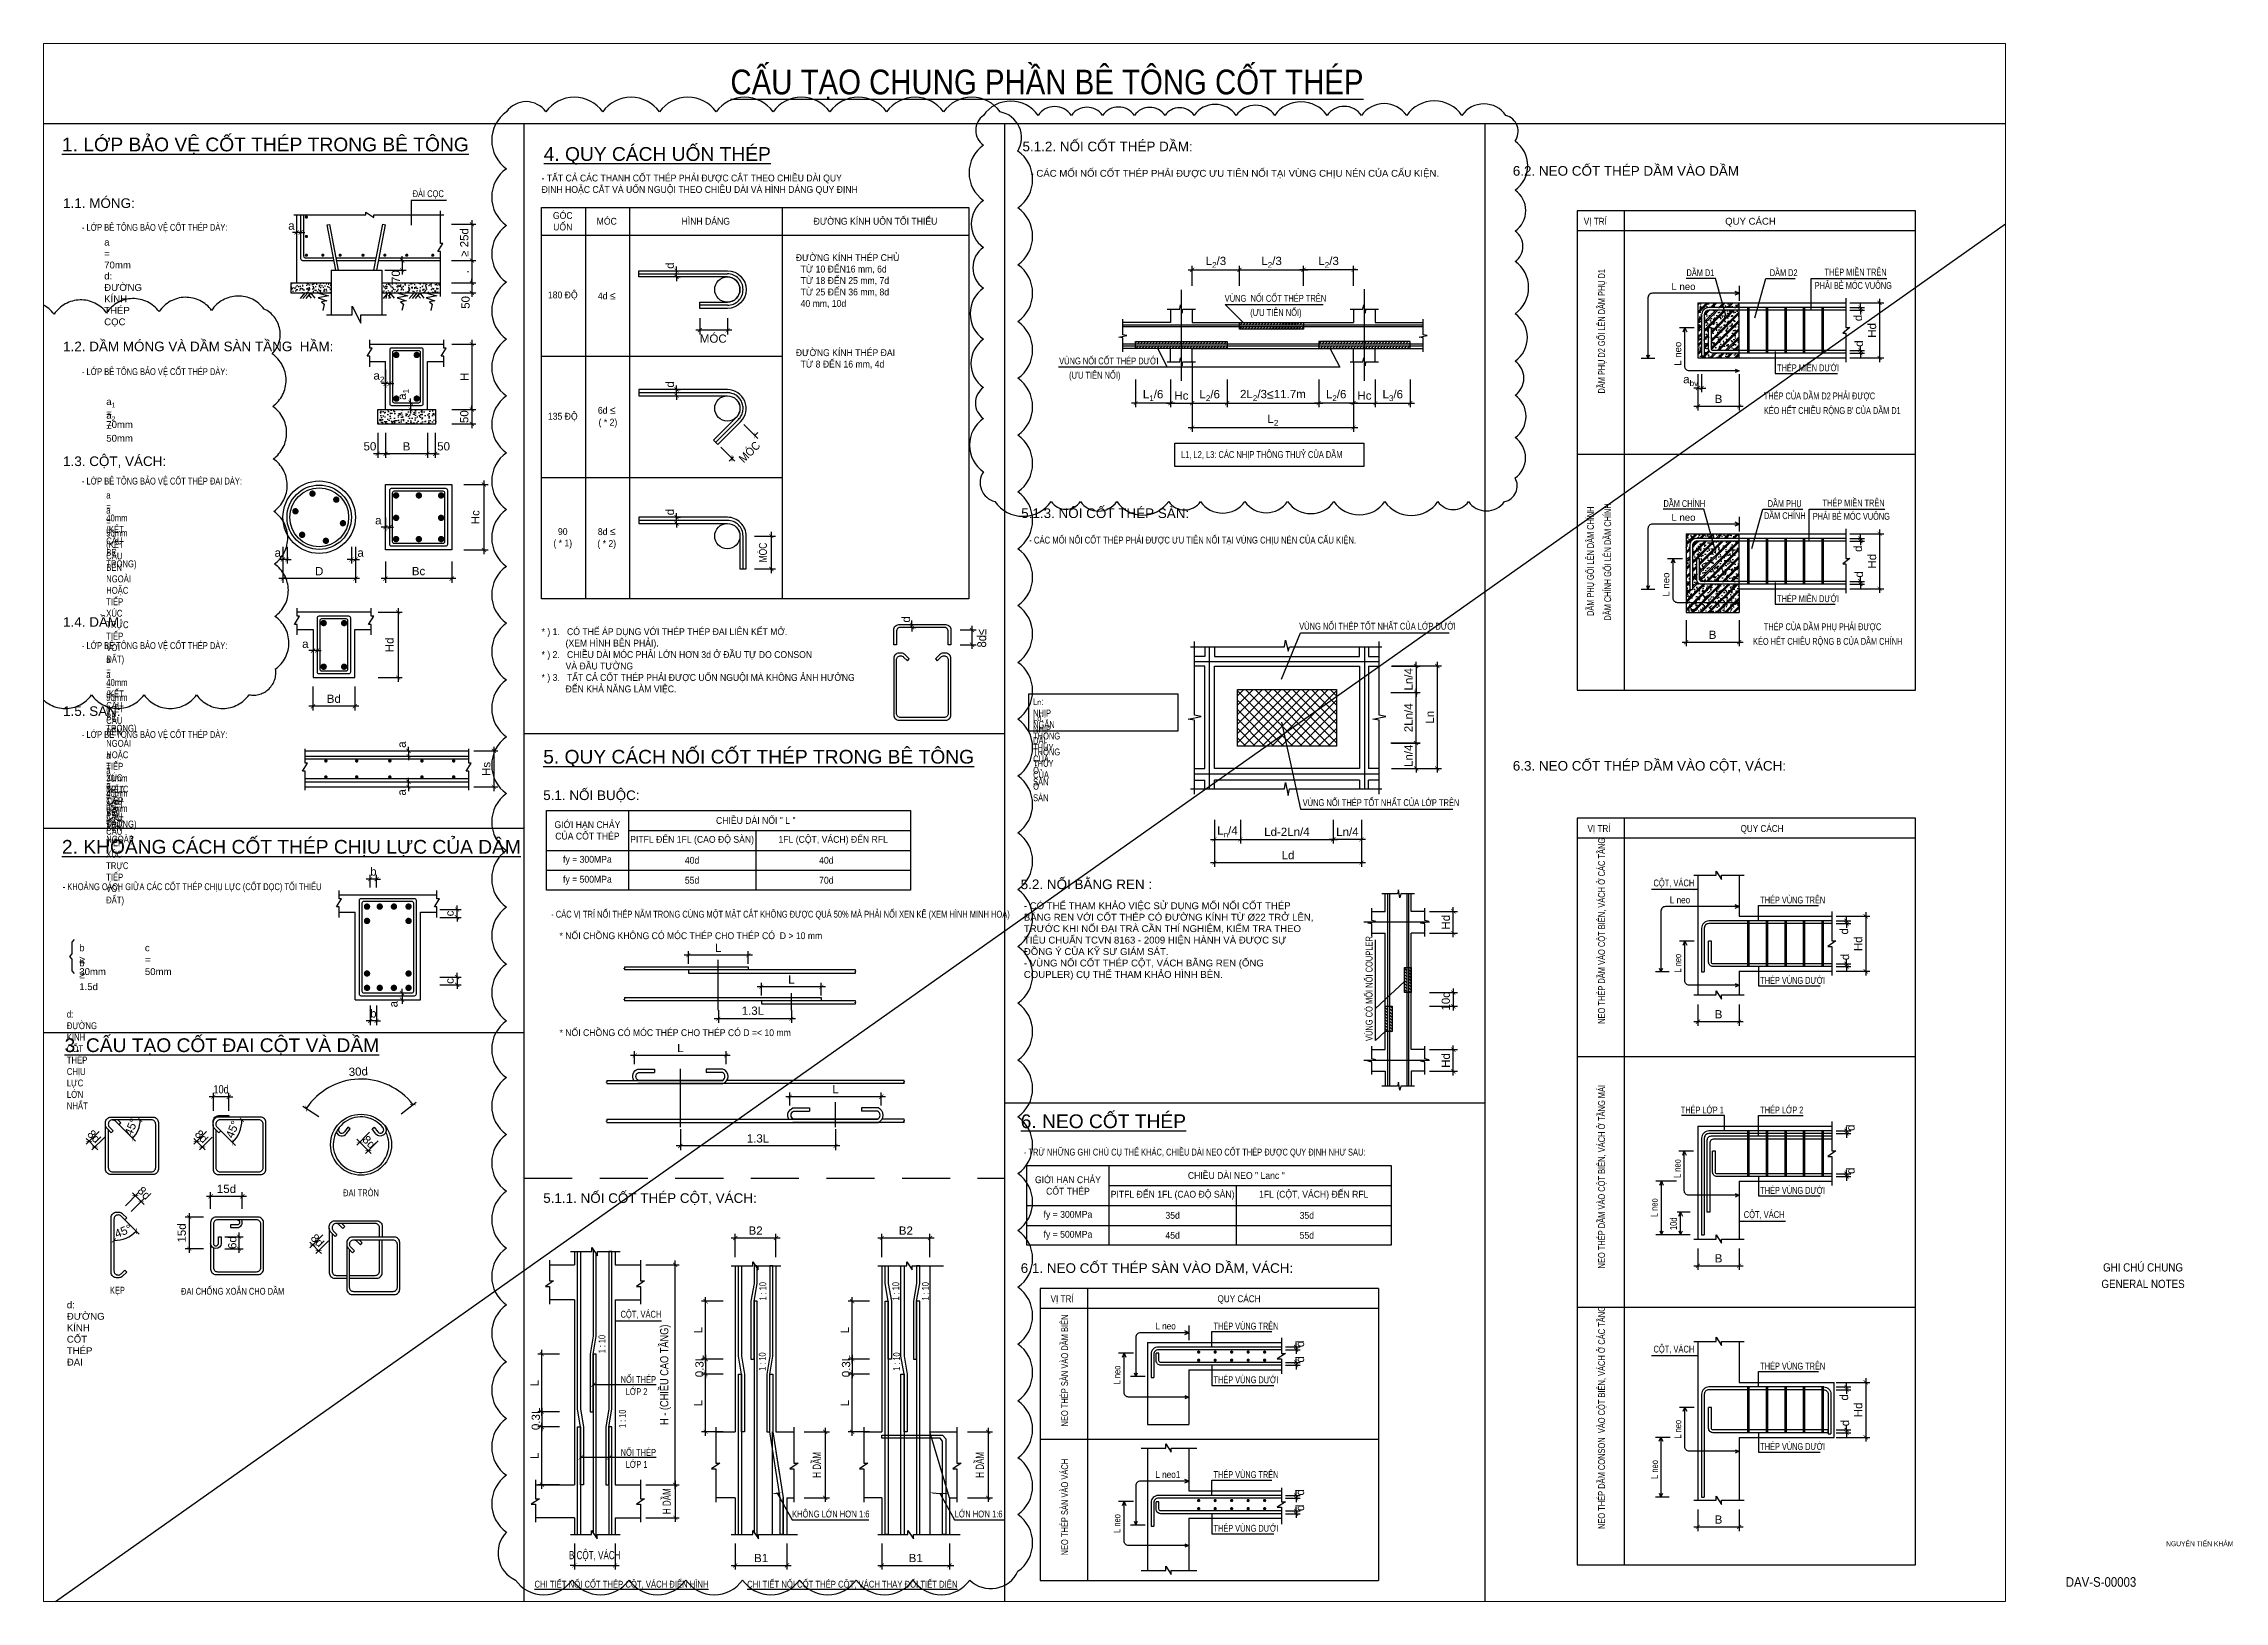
# Paper-space layout 'DAV-S-00003' of a CAD drawing. Header units: millimetres. Extents: x 15 to 809, y 14 to 580.
# The model-space entities are those that its viewports show. They can reach past a viewport. Long polylines and large blocks are cut down to what shows.
import ezdxf
from ezdxf.enums import TextEntityAlignment as Align

# ---------------------------------------------------------------- set-up
doc = ezdxf.new("R2010")
doc.units = ezdxf.units.MM
doc.header["$LTSCALE"] = 7
doc.header["$PDMODE"] = 3
doc.linetypes.add('CENTER2', pattern=[1.125, 0.75, -0.125, 0.125, -0.125])
doc.linetypes.add('HIDDEN', pattern=[0.375, 0.25, -0.125])
doc.layers.get('0').update_dxf_attribs({"linetype": 'CONTINUOUS'})
doc.layers.get('Defpoints').update_dxf_attribs({"color": 6, "linetype": 'CONTINUOUS'})
for name, color, linetype in [('CDC -TEXT KHUNG', 7, 'CONTINUOUS'), ('CDC_01_AXIS', 160, 'CENTER2'), ('CDC_02_DIM', 1, 'CONTINUOUS'), ('CDC_03_BORDER', 3, 'CONTINUOUS'), ('CDC_04_HIDDEN', 8, 'HIDDEN'), ('CDC_05_STEEL', 4, 'CONTINUOUS'), ('CDC_06_TEXT', 2, 'CONTINUOUS'), ('CDC_10_HATCH', 251, 'CONTINUOUS'), ('CDC_11_NOTE', 8, 'CONTINUOUS')]:
    doc.layers.add(name, color=color, linetype=linetype)
doc.layers.add('KCS_Plotter', color=11, linetype='CONTINUOUS', plot=False)
doc.styles.add('ARIAL', font='arial.ttf')
doc.styles.add('AVANTH', font='')
doc.styles.add('KT CDC', font='arial.ttf', dxfattribs={"width": 0.85, "height": 200})
doc.styles.add('SMTEXT', font='arial.ttf', dxfattribs={"width": 0.75})
doc.styles.add('VNAVANTH', font='', dxfattribs={"width": 0.95})
doc.styles.get('AVANTH').set_extended_font_data('.VnAvantH')
doc.styles.get('VNAVANTH').set_extended_font_data('.VnAvantH')
doc.dimstyles.new('1-25-H', dxfattribs={"dimtxt": 250, "dimasz": 100, "dimexe": 150, "dimexo": 0, "dimgap": 50, "dimtad": 1, "dimdec": 0, "dimlfac": 0.25, "dimzin": 0, "dimdsep": 46, "dimtxsty": 'AVANTH', "dimcen": 0, "dimdle": 150, "dimclrd": 9, "dimclre": 9, "dimclrt": 4, "dimadec": 0, "dimazin": 0, "dimtfac": 1, "dimtdec": 0, "dimtix": 1, "dimtmove": 2, "dimatfit": 3, "dimfxl": 1, "dimtvp": 1, "dimtolj": 1, "dimtzin": 0, "dimlwd": -1, "dimlwe": -1, "dimarcsym": 0})
doc.dimstyles.new('DIM1-25', dxfattribs={"dimscale": 1.2, "dimtxt": 250, "dimasz": 125, "dimexe": 125, "dimexo": 0.06, "dimgap": 100, "dimtad": 1, "dimdec": 0, "dimzin": 0, "dimdsep": 46, "dimtxsty": 'ARIAL', "dimblk": 'ARCHTICK', "dimcen": 100, "dimdle": 125, "dimclrd": 256, "dimclre": 1, "dimclrt": 2, "dimadec": 0, "dimazin": 0, "dimtfac": 1, "dimtdec": 0, "dimtix": 1, "dimtmove": 2, "dimatfit": 0, "dimfxl": 1, "dimtolj": 1, "dimtzin": 0, "dimarcsym": 0})
pattern_1 = [(45, (13281.285, 2255978.57), (-54.262588, 54.262588), [])]

psp = doc.layouts.new('DAV-S-00003')

msp = doc.modelspace()

# ---------------------------------------------------------------- texts
at = {"layer": 'CDC_06_TEXT', "style": 'ARIAL', "width": 0.85}
msp.add_text('%%UCẤU TẠO CHUNG PHẦN BÊ TÔNG CỐT THÉP', height=900, dxfattribs=at).set_placement((50835.9, 56186.3), align=Align.CENTER)
at = {"layer": 'CDC_06_TEXT', "style": 'ARIAL'}
for s, height, p in [('%%U4. QUY CÁCH UỐN THÉP', 500, (32522.9, 53767.4)), ('QUY CÁCH', 250, (75513.9, 51445.2, 0.3)), ('L neo', 250, (73560.4, 49069.6)), ('L neo', 250, (73560.4, 40672.1))]:
    msp.add_text(s, height=height, dxfattribs=at).set_placement(p)
at = {"layer": 'CDC_06_TEXT', "color": 4, "style": 'ARIAL'}
for s, p in [('5.1.2. NỐI CỐT THÉP DẦM:', (49945, 54291.6)), ('6.2. NEO CỐT THÉP DẦM VÀO DẦM', (67786.8, 53401.8)), ('5.1.3. NỐI CỐT THÉP SÀN:', (49898.5, 40948.9)), ('6.3. NEO CỐT THÉP DẦM VÀO CỘT, VÁCH:', (67786.8, 31759.7)), ('5.1. NỐI BUỘC:', (32505.8, 30688.5)), ('5.2. NỐI BẰNG REN :', (49881.1, 27448.8)), ('5.1.1. NỐI CỐT THÉP CỘT, VÁCH:', (32505.8, 16033.9)), ('6.1. NEO CỐT THÉP SÀN VÀO DẦM, VÁCH:', (49881.1, 13487.3))]:
    msp.add_text(s, height=350, dxfattribs=at).set_placement(p, align=Align.MIDDLE_LEFT)
for s, p in [('1.1. MÓNG:', (15035.3, 52054)), ('1.2. DẦM MÓNG VÀ DẦM SÀN TẦNG  HẦM:', (15035.3, 46841.6)), ('1.3. CỘT, VÁCH:', (15035.3, 42664.6)), ('1.4. DẦM:', (15035.3, 36817)), ('1.5. SÀN:', (15035.3, 33575))]:
    msp.add_text(s, height=350, dxfattribs=at).set_placement(p)
at = {"layer": 'CDC_06_TEXT', "style": 'ARIAL', "width": 0.75}
for s, p in [('ĐÀI CỌC', (27753.3, 52573.2)), ('- LỚP BÊ TÔNG BẢO VỆ CỐT THÉP DÀY:', (15721.9, 51348)), ('- LỚP BÊ TÔNG BẢO VỆ CỐT THÉP DÀY:', (15721.9, 46100.1)), ('L1, L2, L3: CÁC NHỊP THÔNG THUỶ CỦA DẦM', (55713.9, 43083.8)), ('- LỚP BÊ TÔNG BẢO VỆ CỐT THÉP ĐAI DÀY:', (15721.9, 42117.9)), ('- LỚP BÊ TÔNG BẢO VỆ CỐT THÉP DÀY:', (15721.9, 36134.6)), ('- LỚP BÊ TÔNG BẢO VỆ CỐT THÉP DÀY:', (15721.9, 32899.5)), ('- KHOẢNG CÁCH GIỮA CÁC CỐT THÉP CHỊU LỰC (CỐT DỌC) TỐI THIỂU', (15022.4, 27361.8)), ('- TRỪ NHỮNG GHI CHÚ CỤ THỂ KHÁC, CHIỀU DÀI NEO CỐT THÉP ĐƯỢC QUY ĐỊNH NHƯ SAU:', (49995.1, 17706.6)), ('ĐAI TRÒN', (25225.1, 16225)), ('KẸP', (16737.9, 12681.5)), ('ĐAI CHỐNG XOẮN CHO DẦM', (19328.1, 12643.9))]:
    msp.add_text(s, height=250, dxfattribs=at).set_placement(p, align=Align.MIDDLE_LEFT)
at = {"layer": 'CDC_06_TEXT', "style": 'ARIAL'}
for s, width, p in [('VỊ TRÍ', 0.85, (70369.4, 51445.2, 0.3)), ('DẦM D1', 0.7, (74109.4, 49573.6, -0.3)), ('DẦM D2', 0.7, (77138.6, 49573.6, -0.3)), ('PHẢI BẺ MÓC VUÔNG', 0.7, (78774.4, 49108.5)), ('THÉP MIỀN TRÊN', 0.7, (79131.6, 49595.2)), ('VÙNG  NỐI CỐT THÉP TRÊN', 0.75, (57303.7, 48641.2)), ('(ƯU TIÊN NỐI)', 0.75, (58232.5, 48122.9)), ('VÙNG NỐI CỐT THÉP DƯỚI', 0.75, (51279.8, 46363)), ('(ƯU TIÊN NỐI)', 0.75, (51639.8, 45844.7)), ('THÉP MIỀN DƯỚI', 0.7, (77404, 46112.1)), ('THÉP CỦA DẦM D2 PHẢI ĐƯỢC', 0.7, (76924.3, 45090.8)), ("KÉO HẾT CHIỀU RỘNG B' CỦA DẦM D1", 0.7, (76924.3, 44559.5)), ('DẦM CHÍNH', 0.7, (73272.7, 41176, -0.3)), ('DẦM PHỤ', 0.7, (77063, 41176, -0.3)), ('THÉP MIỀN TRÊN', 0.7, (79059.1, 41197.7)), ('DẦM CHÍNH', 0.7, (76925.6, 40734.2, -0.3)), ('PHẢI BẺ MÓC VUÔNG', 0.7, (78701.9, 40710.9)), ('THÉP MIỀN DƯỚI', 0.7, (77404, 37714.5)), ('VÙNG NỐI THÉP TỐT NHẤT CỦA LỚP DƯỚI', 0.75, (60014.9, 36712.2)), ('THÉP CỦA DẦM PHỤ PHẢI ĐƯỢC', 0.7, (76924.3, 36693.3)), ('KÉO HẾT CHIỀU RỘNG B CỦA DẦM CHÍNH', 0.7, (76531, 36161.9)), ('VÙNG NỐI THÉP TỐT NHẤT CỦA LỚP TRÊN', 0.75, (60141.4, 30296.3)), ('VỊ TRÍ', 0.85, (70503.4, 29353.4, 0.3)), ('QUY CÁCH', 0.85, (76073.1, 29353.4, 0.3)), ('CỘT, VÁCH', 0.75, (72906, 27371.9)), ('L neo', 0.85, (73498, 26756.4)), ('THÉP VÙNG TRÊN', 0.7, (76793.7, 26753.2)), ('* NỐI CHỒNG KHÔNG CÓ MÓC THÉP CHO THÉP CÓ  D > 10 mm', 0.9, (33098.6, 25454.2)), ('THÉP VÙNG DƯỚI', 0.7, (76793.7, 23828.2)), ('* NỐI CHỒNG CÓ MÓC THÉP CHO THÉP CÓ D =< 10 mm', 0.9, (33098.6, 21926.8)), ('THÉP LỚP 1', 0.7, (73898.9, 19113.3)), ('THÉP LỚP 2', 0.7, (76793.7, 19113.3)), ('THÉP VÙNG DƯỚI', 0.7, (76793.7, 16188.3)), ('CỘT, VÁCH', 0.75, (76190, 15310.4)), ('CỘT, VÁCH', 0.75, (35319.7, 11683.9, -0.3)), ('VỊ TRÍ', 0.85, (50967.9, 12246.3, 0.3)), ('QUY CÁCH', 0.85, (57041.3, 12246.3, 0.3)), ('L neo', 0.85, (54780.9, 11255, -0.3)), ('THÉP VÙNG TRÊN', 0.7, (56898.8, 11251.7, -0.3)), ('CỘT, VÁCH', 0.75, (72906, 10415.7)), ('NỐI THÉP', 0.75, (35323.1, 9307.8, -0.3)), ('THÉP VÙNG DƯỚI', 0.7, (56898.8, 9297.9, -0.3)), ('THÉP VÙNG TRÊN', 0.7, (76793.7, 9797)), ('LỚP 2', 0.75, (35505.5, 8869.8, -0.3)), ('THÉP VÙNG DƯỚI', 0.7, (76793.7, 6872)), ('NỐI THÉP', 0.75, (35323.1, 6657.3, -0.3)), ('LỚP 1', 0.75, (35505.5, 6219.3, -0.3)), ('L neo1', 0.85, (54780.9, 5854, -0.7)), ('THÉP VÙNG TRÊN', 0.7, (56898.8, 5850.8, -0.7)), ('KHÔNG LỚN HƠN 1:6', 0.75, (41563.3, 4415.6, -0.3)), ('LỚN HƠN 1:6', 0.75, (47479.4, 4415.6, -0.3)), ('THÉP VÙNG DƯỚI', 0.7, (56898.8, 3896.9, -0.7)), ('%%UCHI TIẾT NỐI CỐT THÉP CỘT, VÁCH ĐIỂN HÌNH', 0.8, (32189.4, 1862.7)), ('%%UCHI TIẾT NỐI CỐT THÉP CỘT, VÁCH THAY ĐỔI TIẾT DIỆN', 0.8, (39927.9, 1862.7))]:
    msp.add_text(s, height=250, dxfattribs=dict(at, width=width)).set_placement(p)
at = {"layer": 'CDC_06_TEXT'}
for s, style, width, p in [(' DẦM PHỤ D2 GỐI LÊN DẦM PHỤ D1', 'ARIAL', 0.7, (71141.1, 45231.7)), ('DẦM PHỤ GỐI LÊN DẦM CHÍNH', 'ARIAL', 0.7, (70735.5, 37214)), ('DẦM CHÍNH GỐI LÊN DẦM CHÍNH', 'ARIAL', 0.7, (71364.3, 37045.9)), ('NEO THÉP DẦM VÀO CỘT BIÊN, VÁCH Ở CÁC TẦNG', 'ARIAL', 0.65, (71141.1, 22372.9, -0.3)), ('VÙNG CÓ MỐI NỐI COUPLER', 'ARIAL', 0.75, (62682.9, 21746.6)), ('L neo', 'ARIAL', 0.75, (73914.7, 24237.4)), ('NEO THÉP DẦM VÀO CỘT BIÊN, VÁCH Ở TẦNG MÁI', 'ARIAL', 0.65, (71141.1, 13474.1, -0.3)), ('L neo', 'ARIAL', 0.75, (73894, 16766.7)), ('L neo', 'ARIAL', 0.75, (73057.7, 15342.4)), ('10d', 'ARIAL', 0.75, (73757.7, 14872.2)), ('1 : 10', 'VNAVANTH', 0.7, (40621.2, 12309.2)), ('1 : 10', 'VNAVANTH', 0.7, (45459, 12309.2)), ('1 : 10', 'VNAVANTH', 0.7, (46537.3, 12309.2)), ('NEO THÉP SÀN VÀO DẦM BIÊN', 'ARIAL', 0.75, (51604.5, 7724.5)), ('1 : 10', 'VNAVANTH', 0.7, (34767.5, 10387)), ('1 : 10', 'VNAVANTH', 0.7, (40601.5, 9750.6)), ('1 : 10', 'VNAVANTH', 0.7, (45488.5, 9750.6)), ('NEO THÉP DẦM CONSON  VÀO CỘT BIÊN, VÁCH Ở CÁC TẦNG', 'ARIAL', 0.65, (71141.1, 3994.7, -0.3)), ('L neo', 'ARIAL', 0.75, (53508.7, 9255.7, -0.3)), ('1 : 10', 'VNAVANTH', 0.7, (35510.8, 7671.3)), ('L neo', 'ARIAL', 0.75, (73914.7, 7281.2)), ('NEO THÉP SÀN VÀO VÁCH', 'ARIAL', 0.75, (51604.5, 3034.7, -0.3)), ('L neo', 'ARIAL', 0.75, (73070.9, 5819.8)), ('L neo', 'ARIAL', 0.75, (53508.7, 3854.7, -0.7))]:
    msp.add_text(s, height=250, rotation=90, dxfattribs=dict(at, style=style, width=width)).set_placement(p)
at = {"layer": 'CDC_06_TEXT', "style": 'ARIAL'}
for p in [(73914.7, 46312.7), (73485.4, 37915.1)]:
    msp.add_text('L neo', height=250, rotation=90, dxfattribs=at).set_placement(p)
at = {"layer": 'CDC_06_TEXT', "linetype": 'ByBlock', "style": 'ARIAL', "width": 0.75}
msp.add_text('- CÁC VỊ TRÍ NỐI THÉP NẰM TRONG CÙNG MỘT MẶT CẮT KHÔNG ĐƯỢC QUÁ 50%%% MÀ PHẢI NỐI XEN KẼ (XEM HÌNH MINH HOẠ)', height=250, dxfattribs=at).set_placement((32798.6, 26361.3), align=Align.MIDDLE_LEFT)
at = {"layer": 'CDC_06_TEXT', "color": 4, "char_height": 500, "attachment_point": 1, "style": 'ARIAL'}
for s, insert, width in [('{\\L1. LỚP BẢO VỆ CỐT THÉP TRONG BÊ TÔNG}', (14993.1, 54613.9), 15671.929), ('{\\L5. QUY CÁCH NỐI CỐT THÉP TRONG BÊ TÔNG}', (32505.8, 32339.7), 15671.929), ('{\\L2. KHOẢNG CÁCH CỐT THÉP CHỊU LỰC CỦA DẦM}', (14993.1, 29063.4), 19107.577), ('{\\L3. CẤU TẠO CỐT ĐAI CỘT VÀ DẦM}', (15088.5, 21846), 15671.929), ('{\\L6. NEO CỐT THÉP}', (49881.1, 19079.5), 15671.929)]:
    msp.add_mtext(s, dxfattribs=dict(at, insert=insert, width=width))
at = {"layer": 'CDC_06_TEXT', "char_height": 250, "style": 'ARIAL'}
for s, insert, width, attachment_point in [('{\\W0.9;- TẤT CẢ CÁC THANH CỐT THÉP PHẢI ĐƯỢC CẮT THEO CHIỀU DÀI QUY ĐỊNH HOẶC CẮT VÀ UỐN NGUỘI THEO CHIỀU DÀI VÀ HÌNH DÁNG QUY ĐỊNH}', (32445.7, 53268.2), 11515.629, 1), ('\\A1;- CÁC MỐI NỐI CỐT THÉP PHẢI ĐƯỢC ƯU TIÊN NỐI TẠI VÙNG CHỊU NÉN CỦA CẤU KIỆN.', (50237.8, 53438.8), 16292.555, 1), ('{\\W0.9;GÓC UỐN}', (33217, 51568.2), 1197.719, 5), ('{\\W0.9;MÓC }', (34817, 51568.2), 1550.017, 5), ('{\\W0.9;HÌNH DÁNG}', (38421.2, 51568.2), 2831.179, 5), ('{\\W0.9;ĐƯỜNG KÍNH UÔN TỐI THIỂU}', (44595.9, 51568.2), 6281.339, 5), ('a = 70mm', (16530.1, 50936.8), 0.75, 1), ('{\\W0.9;ĐƯỜNG KÍNH THÉP CHỦ\\P  TỪ 10 ĐẾN16 mm, 6d\\P  TỪ 18 ĐẾN 25 mm, 7d\\P  TỪ 25 ĐẾN 36 mm, 8d\\P  40 mm, 10d}', (41696.7, 50372.2), 5958.544, 1), ('d: ĐƯỜNG KÍNH THÉP CỌC', (16530.1, 49703.1), 0.75, 1), ('{\\W0.9;180 ĐỘ}', (33217, 48861.6), 1123.074, 5), ('{\\W0.9;4d \\H1.08333x;\\W1;≤}', (34817, 48861.6), 1123.074, 5), ('{\\W0.9;ĐƯỜNG KÍNH THÉP ĐAI\\P  TỪ 8 ĐẾN 16 mm, 4d  }', (41696.7, 46914.6), 5958.544, 1), ('\\A1;a{\\H0.7x;\\S^ 2;} = 50mm', (16606, 44635.3), 0.75, 1), ('\\A1;a{\\H0.7x;\\S^ 1;} = 70mm', (16606, 45134.9), 0.75, 1), ('{\\W0.9;135 ĐỘ}', (33217, 44448.6), 1123.074, 5), ('{\\W0.9;6d \\H1.08333x;\\W1;≤\\fMS Shell Dlg 2|b0|i0|c0|p0;\\H0.65385x;\\P\\fArial|b0|i0|c0|p34;\\H1.41176x;\\W0.9; ( * 2)}', (34817, 44448.6), 1123.074, 5), ('\\A1;{\\W0.8;a = 40mm (KẾT CẤU BÊ TRONG)}', (16606, 41734.2), 0.75, 1), ('\\A1;{\\W0.8;a = 50mm (KẾT CẤU BÊN NGOÀI HOẶC\\P^I                 TIẾP XÚC TRỰC TIẾP VỚI ĐẤT)}', (16603.7, 41185.7), 0.75, 1), ('{\\W0.9;90 \\P( * 1)}', (33217, 40035.5), 1123.074, 5), ('{\\W0.9;8d \\H1.08333x;\\W1;≤\\H0.92308x;\\W0.9;\\P( * 2)}', (34817, 40035.5), 1123.074, 5), ('\\A1;{\\W0.8;- CÁC MỐI NỐI CỐT THÉP PHẢI ĐƯỢC ƯU TIÊN NỐI TẠI VÙNG CHỊU NÉN CỦA CẤU KIỆN.}', (50191.3, 40096), 15963.448, 1), ('{\\W0.9;* ) 1.   CÓ THỂ ÁP DỤNG VỚI THÉP THÉP ĐAI LIÊN KẾT MỞ.\\P          (XEM HÌNH BÊN PHẢI).\\P* ) 2.   CHIỀU DÀI MÓC PHẢI LỚN HƠN 3d Ở ĐẦU TỰ DO CONSON \\P          VÀ ĐẦU TƯỜNG\\P* ) 3.   TẤT CẢ CỐT THÉP PHẢI ĐƯỢC UỐN NGUỘI MÀ KHÔNG ẢNH HƯỞNG \\P          ĐẾN KHẢ NĂNG LÀM VIỆC.}', (32445.7, 36765.2), 11690.371, 1), ('\\A1;{\\W0.8;a = 50mm (KẾT CẤU BÊN NGOÀI HOẶC\\P^I                 TIẾP XÚC TRỰC TIẾP VỚI ĐẤT)}', (16603.7, 35202.3), 0.75, 1), ('\\A1;{\\W0.8;a = 40mm (KẾT CẤU BÊ TRONG)}', (16606, 35750.8), 0.75, 1), ('{\\W0.75;L\\H0.8x;n\\H1.25x;: NHỊP NGẮN THÔNG THỦY CỦA Ô SÀN}', (50331.9, 34219.9), 0.75, 1), ('{\\W0.75;L\\H0.8x;d\\H1.25x;: NHỊP DÀI THÔNG THỦY CỦA Ô SÀN}', (50331.9, 33639.9), 0.75, 1), ('{\\W0.8;a = 30mm (KẾT CẤU BÊ TRONG)}', (16606, 32265.7), 0.75, 1), ('{\\W0.8;a = 50mm (KẾT CẤU TIẾP XÚC TRỰC TIẾP VỚI ĐẤT)}', (16601.3, 31168.7), 0.75, 1), ('{\\W0.8;a = 40mm (KẾT CẤU BÊN NGOÀI)}', (16603.7, 31717.2), 0.75, 1), ('{\\W0.9;GIỚI HẠN CHẢY CỦA CỐT THÉP}', (34113.6, 29408.6), 2591.894, 5), ('{\\W0.9;CHIỀU DÀI NỐI " L " }', (40240, 29771.3), 6409.225, 5), ('{\\W0.9;PITFL ĐẾN 1FL (CAO ĐỘ SÀN)}', (37922.8, 29045.9), 4804.089, 5), ('{\\W0.9;1FL (CỘT, VÁCH) ĐẾN RFL }', (43057.1, 29045.9), 6250.101, 5), ('{\\W0.9;fy = 300MPa }', (34113.6, 28320.6), 2733.349, 5), ('{\\W0.9;40d}', (37922.8, 28320.6), 1550.017, 5), ('{\\W0.9;40d }', (42807.1, 28320.6), 2550.017, 5), ('{\\W0.9;fy = 500MPa }', (34113.6, 27595.2), 2557.106, 5), ('{\\W0.9;55d }', (37922.8, 27595.2), 1550.017, 5), ('{\\W0.9;70d}', (42807.1, 27595.2), 2550.017, 5), ('- CÓ THỂ THAM KHẢO VIỆC SỬ DỤNG MỐI NỐI CỐT THÉP BẰNG REN VỚI CỐT THÉP CÓ ĐƯỜNG KÍNH TỪ %%C22 TRỞ LÊN, TRƯỚC KHI NỐI ĐẠI TRÀ CẦN THÍ NGHIỆM, KIỂM TRA THEO TIÊU CHUẨN TCVN 8163 - 2009 HIỆN HÀNH VÀ ĐƯỢC SỰ ĐỒNG Ý CỦA KỸ SƯ GIÁM SÁT.\\P- VÙNG NỐI CỐT THÉP CỘT, VÁCH BẰNG REN (ỐNG COUPLER) CỤ THỂ THAM KHẢO HÌNH BÊN.', (49995.1, 26794.3), 10569.527, 1), ('b {\\H1.083x;≥} 30mm', (15623, 25265.9), 0.75, 1), ('b {\\H1.083x;≥} 1.5d', (15623, 24717.4), 0.75, 1), ('c {\\H1.083x;=} 50mm', (18011.3, 25265.9), 0.75, 1), ('{\\W0.8;d: ĐƯỜNG KÍNH CỐT THÉP CHỊU LỰC LỚN NHẤT}', (15170.8, 22846.5), 0.75, 1), ('{\\W0.9;GIỚI HẠN CHẢY CỐT THÉP }', (51599.3, 16491.7), 2547.078, 5), ('{\\W0.9;CHIỀU DÀI NEO " Lanc " }', (57725.6, 16854.4), 6409.225, 5), ('{\\W0.9;PITFL ĐẾN 1FL (CAO ĐỘ SÀN)}', (55408.5, 16136.1), 4804.089, 5), ('{\\W0.9;1FL (CỘT, VÁCH) ĐẾN RFL }', (60542.7, 16136.1), 6250.101, 5), ('{\\W0.9;fy = 300MPa }', (51599.3, 15403.7), 2733.349, 5), ('{\\W0.9;35d}', (55408.5, 15403.7), 1550.017, 5), ('{\\W0.9;35d }', (60292.7, 15403.7), 2550.017, 5), ('{\\W0.9;fy = 500MPa }', (51599.3, 14678.3), 2557.106, 5), ('{\\W0.9;45d }', (55408.5, 14678.3), 1550.017, 5), ('{\\W0.9;55d}', (60292.7, 14678.3), 2550.017, 5), ('d: ĐƯỜNG KÍNH CỐT THÉP ĐAI', (15170.8, 12274.7), 0.75, 1)]:
    msp.add_mtext(s, dxfattribs=dict(at, insert=insert, width=width, attachment_point=attachment_point))

# ---------------------------------------------------------------- blocks, each defined once
blk = doc.blocks.new('*U732')
at = {"layer": 'CDC -TEXT KHUNG', "color": 6, "width": 0.85}
for tag, height, style, p in [('TEN_BV_V', 3, 'SMTEXT', (-50.06, 121.5)), ('TEN_BV_E', 3, 'ARIAL', (-50.06, 115.5)), ('SH_BV', 3.5, 'ARIAL', (-65.35, 7.06))]:
    blk.add_attdef(tag, text='', height=height, dxfattribs=dict(at, style=style)).set_placement(p, align=Align.MIDDLE_CENTER)
blk = doc.blocks.new('KHUNG TEN')
at = {"layer": 'CDC -TEXT KHUNG', "style": 'KT CDC', "width": 0.85}
blk.add_text('NGUYỄN TIẾN KHẢM', height=1.8, dxfattribs=at).set_placement((787.34, 33.72))
blk = doc.blocks.new('_ArchTick')
at = {"color": 0, "linetype": 'ByBlock', "const_width": 0.15}
blk.add_lwpolyline([(-0.5, -0.5), (0.5, 0.5)], dxfattribs=at)
blk = doc.blocks.new('*D7')
at = {"layer": 'CDC_02_DIM', "color": 1, "lineweight": -2, "transparency": 16777216}
for p, q in [((20138, 15341), (19476, 15341)), ((20138, 14189), (19476, 14189))]:
    blk.add_line(p, q, dxfattribs=at)
at = {"layer": 'CDC_02_DIM', "lineweight": -2, "transparency": 16777216}
blk.add_line((19626, 15491), (19626, 14039), dxfattribs=at)
at = {"layer": 'Defpoints', "color": 0, "transparency": 16777216}
for p in [(20138, 15341), (19626, 14189), (20138, 14189)]:
    blk.add_point(p, dxfattribs=at)
at = {"layer": 'CDC_02_DIM', "lineweight": -2, "transparency": 16777216, "xscale": 150, "yscale": 150, "zscale": 150}
for p, rotation in [((19626, 15341), 90), ((19626, 14189), 270)]:
    blk.add_blockref('_ArchTick', p, dxfattribs=dict(at, rotation=rotation))
at = {"layer": 'CDC_02_DIM', "color": 2, "transparency": 16777216, "insert": (19353, 14765), "char_height": 300, "attachment_point": 5, "rotation": 90, "style": 'ARIAL'}
blk.add_mtext('\\A1;15d', dxfattribs=at)
blk = doc.blocks.new('*D8')
at = {"layer": 'CDC_02_DIM', "color": 1, "lineweight": -2, "transparency": 16777216}
for p, q in [((20922, 14627), (21584, 14627)), ((20922, 14189), (21584, 14189))]:
    blk.add_line(p, q, dxfattribs=at)
at = {"layer": 'CDC_02_DIM', "lineweight": -2, "transparency": 16777216}
blk.add_line((21434, 14777), (21434, 14039), dxfattribs=at)
at = {"layer": 'Defpoints', "color": 0, "transparency": 16777216}
for p in [(20922, 14627), (20922, 14189), (21434, 14189)]:
    blk.add_point(p, dxfattribs=at)
at = {"layer": 'CDC_02_DIM', "lineweight": -2, "transparency": 16777216, "xscale": 150, "yscale": 150, "zscale": 150}
for p, rotation in [((21434, 14627), 90), ((21434, 14189), 270)]:
    blk.add_blockref('_ArchTick', p, dxfattribs=dict(at, rotation=rotation))
at = {"layer": 'CDC_02_DIM', "color": 2, "transparency": 16777216, "insert": (21193, 14416), "char_height": 300, "attachment_point": 5, "rotation": 90, "style": 'ARIAL'}
blk.add_mtext('\\A1;6d', dxfattribs=at)
blk = doc.blocks.new('*D9')
at = {"layer": 'CDC_02_DIM', "color": 1, "lineweight": -2, "transparency": 16777216}
for p, q in [((24486, 14692), (24018, 14224)), ((24695, 14483), (24227, 14015))]:
    blk.add_line(p, q, dxfattribs=at)
at = {"layer": 'CDC_02_DIM', "lineweight": -2, "transparency": 16777216}
for p, q in [((24124, 14330), (24018, 14436)), ((24333, 14121), (24124, 14330)), ((24333, 14121), (24439, 14015))]:
    blk.add_line(p, q, dxfattribs=at)
at = {"layer": 'Defpoints', "color": 0, "transparency": 16777216}
for p in [(24124, 14330), (24486, 14692), (24695, 14484)]:
    blk.add_point(p, dxfattribs=at)
at = {"layer": 'CDC_02_DIM', "lineweight": -2, "transparency": 16777216, "xscale": 150, "yscale": 150, "zscale": 150}
for p, rotation in [((24124, 14330), 315.0000001703801), ((24333, 14121), 135.0000001703801)]:
    blk.add_blockref('_ArchTick', p, dxfattribs=dict(at, rotation=rotation))
at = {"layer": 'CDC_02_DIM', "color": 2, "transparency": 16777216, "insert": (24286, 14493), "char_height": 300, "attachment_point": 5, "rotation": 315, "style": 'ARIAL'}
blk.add_mtext('\\A1;8d', dxfattribs=at)
blk = doc.blocks.new('*D10')
at = {"layer": 'CDC_02_DIM', "lineweight": -2, "transparency": 16777216}
blk.add_line((21706, 16095), (20254, 16095), dxfattribs=at)
at = {"layer": 'CDC_02_DIM', "color": 1, "lineweight": -2, "transparency": 16777216}
for p, q in [((20404, 15638), (20404, 16245)), ((21556, 15638), (21556, 16245))]:
    blk.add_line(p, q, dxfattribs=at)
at = {"layer": 'Defpoints', "color": 0, "transparency": 16777216}
for p in [(20404, 16095), (20404, 15638), (21556, 15638)]:
    blk.add_point(p, dxfattribs=at)
at = {"layer": 'CDC_02_DIM', "lineweight": -2, "transparency": 16777216, "xscale": 150, "yscale": 150, "zscale": 150, "rotation": 180}
blk.add_blockref('_ArchTick', (20404, 16095), dxfattribs=at)
at = {"layer": 'CDC_02_DIM', "lineweight": -2, "transparency": 16777216, "xscale": 150, "yscale": 150, "zscale": 150}
blk.add_blockref('_ArchTick', (21556, 16095), dxfattribs=at)
at = {"layer": 'CDC_02_DIM', "color": 2, "transparency": 16777216, "insert": (20980, 16368), "char_height": 300, "attachment_point": 5, "style": 'ARIAL'}
blk.add_mtext('\\A1;15d', dxfattribs=at)
blk = doc.blocks.new('*D11')
at = {"layer": 'CDC_02_DIM', "color": 1, "lineweight": -2, "transparency": 16777216}
for p, q in [((20502, 19203), (20502, 19866)), ((21066, 19203), (21066, 19866))]:
    blk.add_line(p, q, dxfattribs=at)
at = {"layer": 'CDC_02_DIM', "lineweight": -2, "transparency": 16777216}
for p, q in [((20502, 19716), (20352, 19716)), ((21066, 19716), (20502, 19716)), ((21066, 19716), (21216, 19716))]:
    blk.add_line(p, q, dxfattribs=at)
at = {"layer": 'Defpoints', "color": 0, "transparency": 16777216}
for p in [(20502, 19716), (20502, 19203), (21066, 19203)]:
    blk.add_point(p, dxfattribs=at)
at = {"layer": 'CDC_02_DIM', "lineweight": -2, "transparency": 16777216, "xscale": 150, "yscale": 150, "zscale": 150}
blk.add_blockref('_ArchTick', (20502, 19716), dxfattribs=at)
at = {"layer": 'CDC_02_DIM', "lineweight": -2, "transparency": 16777216, "xscale": 150, "yscale": 150, "zscale": 150, "rotation": 180}
blk.add_blockref('_ArchTick', (21066, 19716), dxfattribs=at)
at = {"layer": 'CDC_02_DIM', "color": 2, "transparency": 16777216, "insert": (20784, 19989), "char_height": 300, "attachment_point": 5, "style": 'ARIAL'}
blk.add_mtext('\\A1;{\\W0.8;10d}', dxfattribs=at)
blk = doc.blocks.new('*D12')
at = {"layer": 'CDC_02_DIM', "color": 1, "lineweight": -2, "transparency": 16777216}
for p, q in [((16344, 18461), (15875, 17993)), ((16552, 18253), (16084, 17784))]:
    blk.add_line(p, q, dxfattribs=at)
at = {"layer": 'CDC_02_DIM', "lineweight": -2, "transparency": 16777216}
for p, q in [((15981, 18099), (15875, 18205)), ((16190, 17890), (15981, 18099)), ((16190, 17890), (16296, 17784))]:
    blk.add_line(p, q, dxfattribs=at)
at = {"layer": 'Defpoints', "color": 0, "transparency": 16777216}
for p in [(16344, 18461), (16553, 18253), (15981, 18099)]:
    blk.add_point(p, dxfattribs=at)
at = {"layer": 'CDC_02_DIM', "lineweight": -2, "transparency": 16777216, "xscale": 150, "yscale": 150, "zscale": 150}
for p, rotation in [((15981, 18099), 315.0000001703801), ((16190, 17890), 135.0000001703801)]:
    blk.add_blockref('_ArchTick', p, dxfattribs=dict(at, rotation=rotation))
at = {"layer": 'CDC_02_DIM', "color": 2, "transparency": 16777216, "insert": (16158, 18276), "char_height": 300, "attachment_point": 5, "rotation": 315, "style": 'ARIAL'}
blk.add_mtext('\\A1;8d', dxfattribs=at)
blk = doc.blocks.new('*D13')
at = {"layer": 'CDC_02_DIM', "color": 1, "lineweight": -2, "transparency": 16777216}
for p, q in [((17301, 15756), (17770, 16225)), ((17510, 15547), (17979, 16016))]:
    blk.add_line(p, q, dxfattribs=at)
at = {"layer": 'CDC_02_DIM', "lineweight": -2, "transparency": 16777216}
blk.add_line((17979, 15804), (17558, 16225), dxfattribs=at)
at = {"layer": 'Defpoints', "color": 0, "transparency": 16777216}
for p in [(17664, 16119), (17301, 15756), (17510, 15547)]:
    blk.add_point(p, dxfattribs=at)
at = {"layer": 'CDC_02_DIM', "lineweight": -2, "transparency": 16777216, "xscale": 150, "yscale": 150, "zscale": 150}
for p, rotation in [((17664, 16119), 135.0000001703801), ((17873, 15910), 315.0000001703801)]:
    blk.add_blockref('_ArchTick', p, dxfattribs=dict(at, rotation=rotation))
at = {"layer": 'CDC_02_DIM', "color": 2, "transparency": 16777216, "insert": (17987, 16217), "char_height": 300, "attachment_point": 5, "rotation": 315, "style": 'ARIAL'}
blk.add_mtext('\\A1;8d', dxfattribs=at)
blk = doc.blocks.new('*D14')
at = {"layer": 'CDC_02_DIM', "color": 1, "lineweight": -2, "transparency": 16777216}
for p, q in [((26189, 18431), (25720, 17962)), ((26501, 18118), (26033, 17650))]:
    blk.add_line(p, q, dxfattribs=at)
at = {"layer": 'CDC_02_DIM', "lineweight": -2, "transparency": 16777216}
blk.add_line((26245, 17650), (25720, 18175), dxfattribs=at)
at = {"layer": 'Defpoints', "color": 0, "transparency": 16777216}
for p in [(26189, 18431), (25826, 18069), (26501, 18118)]:
    blk.add_point(p, dxfattribs=at)
at = {"layer": 'CDC_02_DIM', "lineweight": -2, "transparency": 16777216, "xscale": 150, "yscale": 150, "zscale": 150}
for p, rotation in [((25826, 18069), 135.0000001703801), ((26139, 17756), 315.0000001703801)]:
    blk.add_blockref('_ArchTick', p, dxfattribs=dict(at, rotation=rotation))
at = {"layer": 'CDC_02_DIM', "color": 2, "transparency": 16777216, "insert": (26169, 18072), "char_height": 300, "attachment_point": 5, "rotation": 315, "style": 'ARIAL'}
blk.add_mtext('\\A1;8d', dxfattribs=at)
blk = doc.blocks.new('*D15')
at = {"layer": 'CDC_02_DIM', "color": 1, "lineweight": -2, "transparency": 16777216}
blk.add_line((17071, 18698), (17667, 18101), dxfattribs=at)
at = {"layer": 'CDC_02_DIM', "lineweight": -2, "transparency": 16777216}
blk.add_arc((16891, 18878), 948, 315, 0, dxfattribs=at)
at = {"layer": 'Defpoints', "color": 0, "transparency": 16777216}
for p in [(16833, 18878), (16936, 18832), (17071, 18698), (17712, 18404), (18249, 18878)]:
    blk.add_point(p, dxfattribs=at)
at = {"layer": 'CDC_02_DIM', "lineweight": -2, "transparency": 16777216, "xscale": 150, "yscale": 150, "zscale": 150}
for p, rotation in [((17561, 18207), 225.0000000009919), ((17839, 18878), 90.00000000000007)]:
    blk.add_blockref('_ArchTick', p, dxfattribs=dict(at, rotation=rotation))
at = {"layer": 'CDC_02_DIM', "color": 2, "transparency": 16777216, "insert": (17515, 18619), "char_height": 300, "attachment_point": 5, "rotation": 67.5, "style": 'ARIAL'}
blk.add_mtext('\\A1;45°', dxfattribs=at)
blk = doc.blocks.new('*D16')
at = {"layer": 'CDC_02_DIM', "color": 1, "lineweight": -2, "transparency": 16777216}
blk.add_line((17284, 15241), (17803, 14722), dxfattribs=at)
at = {"layer": 'CDC_02_DIM', "lineweight": -2, "transparency": 16777216}
blk.add_arc((16885, 15640), 1148, 270, 315, dxfattribs=at)
at = {"layer": 'Defpoints', "color": 0, "transparency": 16777216}
for p in [(16885, 15266), (17149, 15376), (17284, 15241), (17182, 14531), (16885, 13390)]:
    blk.add_point(p, dxfattribs=at)
at = {"layer": 'CDC_02_DIM', "lineweight": -2, "transparency": 16777216, "xscale": 150, "yscale": 150, "zscale": 150}
for p, rotation in [((16885, 14492), 180), ((17697, 14828), 45.00000000109145)]:
    blk.add_blockref('_ArchTick', p, dxfattribs=dict(at, rotation=rotation))
at = {"layer": 'CDC_02_DIM', "color": 2, "transparency": 16777216, "insert": (17220, 14831), "char_height": 300, "attachment_point": 5, "rotation": 22.5, "style": 'ARIAL'}
blk.add_mtext('\\A1;45°', dxfattribs=at)
blk = doc.blocks.new('*D17')
at = {"layer": 'CDC_02_DIM', "color": 1, "lineweight": -2, "transparency": 16777216}
blk.add_line((20771, 18479), (21305, 17945), dxfattribs=at)
at = {"layer": 'CDC_02_DIM', "lineweight": -2, "transparency": 16777216}
blk.add_arc((20372, 18878), 1169, 315, 0, dxfattribs=at)
at = {"layer": 'Defpoints', "color": 0, "transparency": 16777216}
for p in [(20636, 18614), (20745, 18878), (20771, 18479), (21385, 18293), (22161, 18878)]:
    blk.add_point(p, dxfattribs=at)
at = {"layer": 'CDC_02_DIM', "lineweight": -2, "transparency": 16777216, "xscale": 150, "yscale": 150, "zscale": 150}
for p, rotation in [((21541, 18878), 90), ((21199, 18051), 224.9999999995036)]:
    blk.add_blockref('_ArchTick', p, dxfattribs=dict(at, rotation=rotation))
at = {"layer": 'CDC_02_DIM', "color": 2, "transparency": 16777216, "insert": (21201, 18534), "char_height": 300, "attachment_point": 5, "rotation": 67.5, "style": 'ARIAL'}
blk.add_mtext('\\A1;45°', dxfattribs=at)
blk = doc.blocks.new('*D18')
at = {"layer": 'CDC_02_DIM', "color": 1, "lineweight": -2, "transparency": 16777216}
for p, q in [((24343, 18986), (23758, 19371)), ((27331, 19098), (27885, 19527))]:
    blk.add_line(p, q, dxfattribs=at)
at = {"layer": 'CDC_02_DIM', "lineweight": -2, "transparency": 16777216}
blk.add_arc((25877, 17975), 2388, 37.68421, 146.63154, dxfattribs=at)
at = {"layer": 'Defpoints', "color": 0, "transparency": 16777216}
for p in [(26535, 20271), (27331, 19098), (24343, 18986), (24821, 18671), (26877, 18748)]:
    blk.add_point(p, dxfattribs=at)
at = {"layer": 'CDC_02_DIM', "lineweight": -2, "transparency": 16777216, "xscale": 150, "yscale": 150, "zscale": 150}
for p, rotation in [((23883, 19289), 236.6315350007943), ((27766, 19435), 307.684208399558)]:
    blk.add_blockref('_ArchTick', p, dxfattribs=dict(at, rotation=rotation))
at = {"layer": 'CDC_02_DIM', "color": 2, "transparency": 16777216, "insert": (25777, 20634), "char_height": 300, "attachment_point": 5, "rotation": 2.15787, "style": 'ARIAL'}
blk.add_mtext('\\A1;30d', dxfattribs=at)
blk = doc.blocks.new('*D19')
at = {"layer": 'CDC_02_DIM', "color": 1, "lineweight": -2, "transparency": 16777216}
for p, q in [((20256, 18461), (19787, 17993)), ((20464, 18253), (19996, 17784))]:
    blk.add_line(p, q, dxfattribs=at)
at = {"layer": 'CDC_02_DIM', "lineweight": -2, "transparency": 16777216}
for p, q in [((19893, 18099), (19787, 18205)), ((20102, 17890), (19893, 18099)), ((20102, 17890), (20208, 17784))]:
    blk.add_line(p, q, dxfattribs=at)
at = {"layer": 'Defpoints', "color": 0, "transparency": 16777216}
for p in [(20256, 18461), (20465, 18253), (19893, 18099)]:
    blk.add_point(p, dxfattribs=at)
at = {"layer": 'CDC_02_DIM', "lineweight": -2, "transparency": 16777216, "xscale": 150, "yscale": 150, "zscale": 150}
for p, rotation in [((19893, 18099), 315.0000001703801), ((20102, 17890), 135.0000001703801)]:
    blk.add_blockref('_ArchTick', p, dxfattribs=dict(at, rotation=rotation))
at = {"layer": 'CDC_02_DIM', "color": 2, "transparency": 16777216, "insert": (20070, 18276), "char_height": 300, "attachment_point": 5, "rotation": 315, "style": 'ARIAL'}
blk.add_mtext('\\A1;8d', dxfattribs=at)
blk = doc.blocks.new('*D20')
at = {"layer": 'CDC_02_DIM', "color": 1, "lineweight": -2, "transparency": 16777216}
for p, q in [((26207, 23040), (26207, 22328)), ((26440, 23040), (26440, 22328))]:
    blk.add_line(p, q, dxfattribs=at)
at = {"layer": 'CDC_02_DIM', "lineweight": -2, "transparency": 16777216}
for p, q in [((26207, 22478), (26057, 22478)), ((26440, 22478), (26207, 22478)), ((26440, 22478), (26590, 22478))]:
    blk.add_line(p, q, dxfattribs=at)
at = {"layer": 'Defpoints', "color": 0, "transparency": 16777216}
for p in [(26207, 23040), (26440, 23040), (26207, 22478)]:
    blk.add_point(p, dxfattribs=at)
at = {"layer": 'CDC_02_DIM', "lineweight": -2, "transparency": 16777216, "xscale": 150, "yscale": 150, "zscale": 150}
blk.add_blockref('_ArchTick', (26207, 22478), dxfattribs=at)
at = {"layer": 'CDC_02_DIM', "lineweight": -2, "transparency": 16777216, "xscale": 150, "yscale": 150, "zscale": 150, "rotation": 180}
blk.add_blockref('_ArchTick', (26440, 22478), dxfattribs=at)
at = {"layer": 'CDC_02_DIM', "color": 2, "transparency": 16777216, "insert": (26324, 22750), "char_height": 300, "attachment_point": 5, "style": 'ARIAL'}
blk.add_mtext('\\A1;b', dxfattribs=at)
blk = doc.blocks.new('*D21')
at = {"layer": 'CDC_02_DIM', "color": 1, "lineweight": -2, "transparency": 16777216}
for p, q in [((26986, 23497), (27518, 23497)), ((26986, 23250), (27518, 23250))]:
    blk.add_line(p, q, dxfattribs=at)
at = {"layer": 'CDC_02_DIM', "lineweight": -2, "transparency": 16777216}
for p, q in [((27368, 23497), (27368, 23647)), ((27368, 23497), (27368, 23250)), ((27368, 23250), (27368, 23100))]:
    blk.add_line(p, q, dxfattribs=at)
at = {"layer": 'Defpoints', "color": 0, "transparency": 16777216}
for p in [(26986, 23497), (26986, 23250), (27368, 23250)]:
    blk.add_point(p, dxfattribs=at)
at = {"layer": 'CDC_02_DIM', "lineweight": -2, "transparency": 16777216, "xscale": 150, "yscale": 150, "zscale": 150}
for p, rotation in [((27368, 23497), 270), ((27368, 23250), 90)]:
    blk.add_blockref('_ArchTick', p, dxfattribs=dict(at, rotation=rotation))
at = {"layer": 'CDC_02_DIM', "color": 2, "transparency": 16777216, "insert": (27057, 23088), "char_height": 300, "attachment_point": 5, "rotation": 90, "style": 'ARIAL'}
blk.add_mtext('\\A1;a', dxfattribs=at)
blk = doc.blocks.new('*D22')
at = {"layer": 'CDC_02_DIM', "color": 1, "lineweight": -2, "transparency": 16777216}
for p, q in [((28747, 24074), (29522, 24074)), ((28747, 23792), (29522, 23792))]:
    blk.add_line(p, q, dxfattribs=at)
at = {"layer": 'CDC_02_DIM', "lineweight": -2, "transparency": 16777216}
for p, q in [((29372, 24074), (29372, 24224)), ((29372, 24074), (29372, 23792)), ((29372, 23792), (29372, 23642))]:
    blk.add_line(p, q, dxfattribs=at)
at = {"layer": 'Defpoints', "color": 0, "transparency": 16777216}
for p in [(28747, 24074), (28747, 23792), (29372, 23792)]:
    blk.add_point(p, dxfattribs=at)
at = {"layer": 'CDC_02_DIM', "lineweight": -2, "transparency": 16777216, "xscale": 150, "yscale": 150, "zscale": 150}
for p, rotation in [((29372, 24074), 270), ((29372, 23792), 90)]:
    blk.add_blockref('_ArchTick', p, dxfattribs=dict(at, rotation=rotation))
at = {"layer": 'CDC_02_DIM', "color": 2, "transparency": 16777216, "insert": (29099, 23933), "char_height": 300, "attachment_point": 5, "rotation": 90, "style": 'ARIAL'}
blk.add_mtext('\\A1;c', dxfattribs=at)
blk = doc.blocks.new('*D217')
at = {"layer": 'CDC_02_DIM', "color": 1, "lineweight": -2, "transparency": 16777216}
for p, q in [((28747, 26528), (29522, 26528)), ((28747, 26247), (29522, 26247))]:
    blk.add_line(p, q, dxfattribs=at)
at = {"layer": 'CDC_02_DIM', "lineweight": -2, "transparency": 16777216}
for p, q in [((29372, 26528), (29372, 26678)), ((29372, 26247), (29372, 26528)), ((29372, 26247), (29372, 26097))]:
    blk.add_line(p, q, dxfattribs=at)
at = {"layer": 'Defpoints', "color": 0, "transparency": 16777216}
for p in [(28747, 26528), (28747, 26247), (29372, 26528)]:
    blk.add_point(p, dxfattribs=at)
at = {"layer": 'CDC_02_DIM', "lineweight": -2, "transparency": 16777216, "xscale": 150, "yscale": 150, "zscale": 150}
for p, rotation in [((29372, 26528), 270), ((29372, 26247), 90)]:
    blk.add_blockref('_ArchTick', p, dxfattribs=dict(at, rotation=rotation))
at = {"layer": 'CDC_02_DIM', "color": 2, "transparency": 16777216, "insert": (29099, 26387), "char_height": 300, "attachment_point": 5, "rotation": 90, "style": 'ARIAL'}
blk.add_mtext('\\A1;c', dxfattribs=at)
blk = doc.blocks.new('*D218')
at = {"layer": 'CDC_02_DIM', "color": 1, "lineweight": -2, "transparency": 16777216}
for p, q in [((26207, 27338), (26207, 27790)), ((26440, 27338), (26440, 27790))]:
    blk.add_line(p, q, dxfattribs=at)
at = {"layer": 'CDC_02_DIM', "lineweight": -2, "transparency": 16777216}
for p, q in [((26207, 27640), (26057, 27640)), ((26440, 27640), (26207, 27640)), ((26440, 27640), (26590, 27640))]:
    blk.add_line(p, q, dxfattribs=at)
at = {"layer": 'Defpoints', "color": 0, "transparency": 16777216}
for p in [(26207, 27640), (26207, 27338), (26440, 27338)]:
    blk.add_point(p, dxfattribs=at)
at = {"layer": 'CDC_02_DIM', "lineweight": -2, "transparency": 16777216, "xscale": 150, "yscale": 150, "zscale": 150}
blk.add_blockref('_ArchTick', (26207, 27640), dxfattribs=at)
at = {"layer": 'CDC_02_DIM', "lineweight": -2, "transparency": 16777216, "xscale": 150, "yscale": 150, "zscale": 150, "rotation": 180}
blk.add_blockref('_ArchTick', (26440, 27640), dxfattribs=at)
at = {"layer": 'CDC_02_DIM', "color": 2, "transparency": 16777216, "insert": (26324, 27913), "char_height": 300, "attachment_point": 5, "style": 'ARIAL'}
blk.add_mtext('\\A1;b', dxfattribs=at)
blk = doc.blocks.new('*D219')
at = {"layer": 'CDC_02_DIM', "color": 1, "lineweight": -2, "transparency": 16777216}
for p, q in [((64759, 26464), (65771, 26464)), ((64759, 25675), (65771, 25675))]:
    blk.add_line(p, q, dxfattribs=at)
at = {"layer": 'CDC_02_DIM', "lineweight": -2, "transparency": 16777216}
blk.add_line((65621, 25525), (65621, 26614), dxfattribs=at)
at = {"layer": 'Defpoints', "color": 0, "transparency": 16777216}
for p in [(64759, 26464), (65621, 26464), (64759, 25675)]:
    blk.add_point(p, dxfattribs=at)
at = {"layer": 'CDC_02_DIM', "lineweight": -2, "transparency": 16777216, "xscale": 150, "yscale": 150, "zscale": 150}
for p, rotation in [((65621, 26464), 90), ((65621, 25675), 270)]:
    blk.add_blockref('_ArchTick', p, dxfattribs=dict(at, rotation=rotation))
at = {"layer": 'CDC_02_DIM', "color": 2, "transparency": 16777216, "insert": (65349, 26069), "char_height": 300, "attachment_point": 5, "rotation": 90, "style": 'ARIAL'}
blk.add_mtext('\\A1;Hd', dxfattribs=at)
blk = doc.blocks.new('*D220')
at = {"layer": 'CDC_02_DIM', "color": 1, "lineweight": -2, "transparency": 16777216}
for p, q in [((64759, 23511), (65771, 23511)), ((64759, 23011), (65771, 23011))]:
    blk.add_line(p, q, dxfattribs=at)
at = {"layer": 'CDC_02_DIM', "lineweight": -2, "transparency": 16777216}
blk.add_line((65621, 23661), (65621, 22861), dxfattribs=at)
at = {"layer": 'Defpoints', "color": 0, "transparency": 16777216}
for p in [(64759, 23511), (64759, 23011), (65621, 23011)]:
    blk.add_point(p, dxfattribs=at)
at = {"layer": 'CDC_02_DIM', "lineweight": -2, "transparency": 16777216, "xscale": 150, "yscale": 150, "zscale": 150}
for p, rotation in [((65621, 23511), 90), ((65621, 23011), 270)]:
    blk.add_blockref('_ArchTick', p, dxfattribs=dict(at, rotation=rotation))
at = {"layer": 'CDC_02_DIM', "color": 2, "transparency": 16777216, "insert": (65349, 23204), "char_height": 300, "attachment_point": 5, "rotation": 90, "style": 'ARIAL'}
blk.add_mtext('\\A1;10d', dxfattribs=at)
blk = doc.blocks.new('*D221')
at = {"layer": 'CDC_02_DIM', "color": 1, "lineweight": -2, "transparency": 16777216}
for p, q in [((64759, 21435), (65771, 21435)), ((64759, 20646), (65771, 20646))]:
    blk.add_line(p, q, dxfattribs=at)
at = {"layer": 'CDC_02_DIM', "lineweight": -2, "transparency": 16777216}
blk.add_line((65621, 20496), (65621, 21585), dxfattribs=at)
at = {"layer": 'Defpoints', "color": 0, "transparency": 16777216}
for p in [(64759, 21435), (65621, 21435), (64759, 20646)]:
    blk.add_point(p, dxfattribs=at)
at = {"layer": 'CDC_02_DIM', "lineweight": -2, "transparency": 16777216, "xscale": 150, "yscale": 150, "zscale": 150}
for p, rotation in [((65621, 21435), 90), ((65621, 20646), 270)]:
    blk.add_blockref('_ArchTick', p, dxfattribs=dict(at, rotation=rotation))
at = {"layer": 'CDC_02_DIM', "color": 2, "transparency": 16777216, "insert": (65349, 21040), "char_height": 300, "attachment_point": 5, "rotation": 90, "style": 'ARIAL'}
blk.add_mtext('\\A1;Hd', dxfattribs=at)
blk = doc.blocks.new('*D222')
at = {"layer": 'CDC_02_DIM', "color": 1, "lineweight": -2, "transparency": 16777216}
for p, q in [((59521, 10617), (60051, 10617)), ((59521, 10517), (60051, 10517))]:
    blk.add_line(p, q, dxfattribs=at)
at = {"layer": 'CDC_02_DIM', "lineweight": -2, "transparency": 16777216}
for p, q in [((59901, 10617), (59901, 10767)), ((59901, 10617), (59901, 10517)), ((59901, 10517), (59901, 10367))]:
    blk.add_line(p, q, dxfattribs=at)
at = {"layer": 'Defpoints', "color": 0, "transparency": 16777216}
for p in [(59521, 10617), (59521, 10517), (59901, 10517)]:
    blk.add_point(p, dxfattribs=at)
at = {"layer": 'CDC_02_DIM', "lineweight": -2, "transparency": 16777216, "xscale": 150, "yscale": 150, "zscale": 150}
for p, rotation in [((59901, 10617), 270), ((59901, 10517), 90)]:
    blk.add_blockref('_ArchTick', p, dxfattribs=dict(at, rotation=rotation))
at = {"layer": 'CDC_02_DIM', "color": 2, "transparency": 16777216, "insert": (60046, 10729), "char_height": 300, "attachment_point": 5, "rotation": 90, "style": 'ARIAL'}
blk.add_mtext('\\A1;d', dxfattribs=at)
blk = doc.blocks.new('*D223')
at = {"layer": 'CDC_02_DIM', "color": 1, "lineweight": -2, "transparency": 16777216}
for p, q in [((59521, 10053), (60051, 10053)), ((59521, 9953), (60051, 9953))]:
    blk.add_line(p, q, dxfattribs=at)
at = {"layer": 'CDC_02_DIM', "lineweight": -2, "transparency": 16777216}
for p, q in [((59901, 10053), (59901, 10203)), ((59901, 10053), (59901, 9953)), ((59901, 9953), (59901, 9803))]:
    blk.add_line(p, q, dxfattribs=at)
at = {"layer": 'Defpoints', "color": 0, "transparency": 16777216}
for p in [(59521, 10053), (59521, 9953), (59901, 9953)]:
    blk.add_point(p, dxfattribs=at)
at = {"layer": 'CDC_02_DIM', "lineweight": -2, "transparency": 16777216, "xscale": 150, "yscale": 150, "zscale": 150}
for p, rotation in [((59901, 10053), 270), ((59901, 9953), 90)]:
    blk.add_blockref('_ArchTick', p, dxfattribs=dict(at, rotation=rotation))
at = {"layer": 'CDC_02_DIM', "color": 2, "transparency": 16777216, "insert": (60046, 10166), "char_height": 300, "attachment_point": 5, "rotation": 90, "style": 'ARIAL'}
blk.add_mtext('\\A1;d', dxfattribs=at)
blk = doc.blocks.new('*D224')
at = {"layer": 'CDC_02_DIM', "color": 1, "lineweight": -2, "transparency": 16777216}
for p, q in [((59521, 5216), (60051, 5216)), ((59521, 5116), (60051, 5116))]:
    blk.add_line(p, q, dxfattribs=at)
at = {"layer": 'CDC_02_DIM', "lineweight": -2, "transparency": 16777216}
for p, q in [((59901, 5216), (59901, 5366)), ((59901, 5216), (59901, 5116)), ((59901, 5116), (59901, 4966))]:
    blk.add_line(p, q, dxfattribs=at)
at = {"layer": 'Defpoints', "color": 0, "transparency": 16777216}
for p in [(59521, 5216), (59521, 5116), (59901, 5116)]:
    blk.add_point(p, dxfattribs=at)
at = {"layer": 'CDC_02_DIM', "lineweight": -2, "transparency": 16777216, "xscale": 150, "yscale": 150, "zscale": 150}
for p, rotation in [((59901, 5216), 270), ((59901, 5116), 90)]:
    blk.add_blockref('_ArchTick', p, dxfattribs=dict(at, rotation=rotation))
at = {"layer": 'CDC_02_DIM', "color": 2, "transparency": 16777216, "insert": (60046, 5328), "char_height": 300, "attachment_point": 5, "rotation": 90, "style": 'ARIAL'}
blk.add_mtext('\\A1;d', dxfattribs=at)
blk = doc.blocks.new('*D225')
at = {"layer": 'CDC_02_DIM', "lineweight": -2, "transparency": 16777216}
for p, q in [((59901, 4652), (59901, 4802)), ((59901, 4652), (59901, 4552)), ((59901, 4552), (59901, 4402))]:
    blk.add_line(p, q, dxfattribs=at)
at = {"layer": 'CDC_02_DIM', "color": 1, "lineweight": -2, "transparency": 16777216}
for p, q in [((59521, 4652), (60051, 4652)), ((59521, 4552), (60051, 4552))]:
    blk.add_line(p, q, dxfattribs=at)
at = {"layer": 'Defpoints', "color": 0, "transparency": 16777216}
for p in [(59521, 4652), (59521, 4552), (59901, 4552)]:
    blk.add_point(p, dxfattribs=at)
at = {"layer": 'CDC_02_DIM', "lineweight": -2, "transparency": 16777216, "xscale": 150, "yscale": 150, "zscale": 150}
for p, rotation in [((59901, 4652), 270), ((59901, 4552), 90)]:
    blk.add_blockref('_ArchTick', p, dxfattribs=dict(at, rotation=rotation))
at = {"layer": 'CDC_02_DIM', "color": 2, "transparency": 16777216, "insert": (60046, 4765), "char_height": 300, "attachment_point": 5, "rotation": 90, "style": 'ARIAL'}
blk.add_mtext('\\A1;d', dxfattribs=at)
blk = doc.blocks.new('*D226')
at = {"layer": 'CDC_02_DIM', "color": 1, "lineweight": -2, "transparency": 16777216}
for p, q in [((79551, 18478), (80081, 18478)), ((79551, 18378), (80081, 18378))]:
    blk.add_line(p, q, dxfattribs=at)
at = {"layer": 'CDC_02_DIM', "lineweight": -2, "transparency": 16777216}
for p, q in [((79931, 18478), (79931, 18628)), ((79931, 18478), (79931, 18378)), ((79931, 18378), (79931, 18228))]:
    blk.add_line(p, q, dxfattribs=at)
at = {"layer": 'Defpoints', "color": 0, "transparency": 16777216}
for p in [(79551, 18478), (79551, 18378), (79931, 18378)]:
    blk.add_point(p, dxfattribs=at)
at = {"layer": 'CDC_02_DIM', "lineweight": -2, "transparency": 16777216, "xscale": 150, "yscale": 150, "zscale": 150}
for p, rotation in [((79931, 18478), 270), ((79931, 18378), 90)]:
    blk.add_blockref('_ArchTick', p, dxfattribs=dict(at, rotation=rotation))
at = {"layer": 'CDC_02_DIM', "color": 2, "transparency": 16777216, "insert": (80076, 18591), "char_height": 300, "attachment_point": 5, "rotation": 90, "style": 'ARIAL'}
blk.add_mtext('\\A1;d', dxfattribs=at)
blk = doc.blocks.new('*D227')
at = {"layer": 'CDC_02_DIM', "color": 1, "lineweight": -2, "transparency": 16777216}
for p, q in [((79551, 16915), (80081, 16915)), ((79551, 16815), (80081, 16815))]:
    blk.add_line(p, q, dxfattribs=at)
at = {"layer": 'CDC_02_DIM', "lineweight": -2, "transparency": 16777216}
for p, q in [((79931, 16915), (79931, 17065)), ((79931, 16915), (79931, 16815)), ((79931, 16815), (79931, 16665))]:
    blk.add_line(p, q, dxfattribs=at)
at = {"layer": 'Defpoints', "color": 0, "transparency": 16777216}
for p in [(79551, 16915), (79551, 16815), (79931, 16815)]:
    blk.add_point(p, dxfattribs=at)
at = {"layer": 'CDC_02_DIM', "lineweight": -2, "transparency": 16777216, "xscale": 150, "yscale": 150, "zscale": 150}
for p, rotation in [((79931, 16915), 270), ((79931, 16815), 90)]:
    blk.add_blockref('_ArchTick', p, dxfattribs=dict(at, rotation=rotation))
at = {"layer": 'CDC_02_DIM', "color": 2, "transparency": 16777216, "insert": (80076, 17027), "char_height": 300, "attachment_point": 5, "rotation": 90, "style": 'ARIAL'}
blk.add_mtext('\\A1;d', dxfattribs=at)
blk = doc.blocks.new('*D228')
at = {"layer": 'CDC_02_DIM', "lineweight": -2, "transparency": 16777216}
for p, q in [((79931, 26118), (79931, 26268)), ((79931, 26118), (79931, 26018)), ((79931, 26018), (79931, 25868))]:
    blk.add_line(p, q, dxfattribs=at)
at = {"layer": 'CDC_02_DIM', "color": 1, "lineweight": -2, "transparency": 16777216}
for p, q in [((79551, 26118), (80081, 26118)), ((79551, 26018), (80081, 26018))]:
    blk.add_line(p, q, dxfattribs=at)
at = {"layer": 'Defpoints', "color": 0, "transparency": 16777216}
for p in [(79551, 26118), (79551, 26018), (79931, 26018)]:
    blk.add_point(p, dxfattribs=at)
at = {"layer": 'CDC_02_DIM', "lineweight": -2, "transparency": 16777216, "xscale": 150, "yscale": 150, "zscale": 150}
for p, rotation in [((79931, 26118), 270), ((79931, 26018), 90)]:
    blk.add_blockref('_ArchTick', p, dxfattribs=dict(at, rotation=rotation))
at = {"layer": 'CDC_02_DIM', "color": 2, "transparency": 16777216, "insert": (79842, 25740), "char_height": 300, "attachment_point": 5, "rotation": 90, "style": 'ARIAL'}
blk.add_mtext('\\A1;d', dxfattribs=at)
blk = doc.blocks.new('*D229')
at = {"layer": 'CDC_02_DIM', "lineweight": -2, "transparency": 16777216}
for p, q in [((79931, 24554), (79931, 24704)), ((79931, 24554), (79931, 24454)), ((79931, 24454), (79931, 24304))]:
    blk.add_line(p, q, dxfattribs=at)
at = {"layer": 'CDC_02_DIM', "color": 1, "lineweight": -2, "transparency": 16777216}
for p, q in [((79551, 24554), (80081, 24554)), ((79551, 24454), (80081, 24454))]:
    blk.add_line(p, q, dxfattribs=at)
at = {"layer": 'Defpoints', "color": 0, "transparency": 16777216}
for p in [(79551, 24554), (79551, 24454), (79931, 24454)]:
    blk.add_point(p, dxfattribs=at)
at = {"layer": 'CDC_02_DIM', "lineweight": -2, "transparency": 16777216, "xscale": 150, "yscale": 150, "zscale": 150}
for p, rotation in [((79931, 24554), 270), ((79931, 24454), 90)]:
    blk.add_blockref('_ArchTick', p, dxfattribs=dict(at, rotation=rotation))
at = {"layer": 'CDC_02_DIM', "color": 2, "transparency": 16777216, "insert": (79877, 24807), "char_height": 300, "attachment_point": 5, "rotation": 90, "style": 'ARIAL'}
blk.add_mtext('\\A1;d', dxfattribs=at)
blk = doc.blocks.new('*D230')
at = {"layer": 'CDC_02_DIM', "color": 1, "lineweight": -2, "transparency": 16777216}
for p, q in [((79551, 26287), (80777, 26287)), ((79551, 24286), (80777, 24286))]:
    blk.add_line(p, q, dxfattribs=at)
at = {"layer": 'CDC_02_DIM', "lineweight": -2, "transparency": 16777216}
blk.add_line((80627, 26437), (80627, 24136), dxfattribs=at)
at = {"layer": 'Defpoints', "color": 0, "transparency": 16777216}
for p in [(79551, 26287), (79551, 24286), (80627, 24286)]:
    blk.add_point(p, dxfattribs=at)
at = {"layer": 'CDC_02_DIM', "lineweight": -2, "transparency": 16777216, "xscale": 150, "yscale": 150, "zscale": 150}
for p, rotation in [((80627, 26287), 90), ((80627, 24286), 270)]:
    blk.add_blockref('_ArchTick', p, dxfattribs=dict(at, rotation=rotation))
at = {"layer": 'CDC_02_DIM', "color": 2, "transparency": 16777216, "insert": (80355, 25286), "char_height": 300, "attachment_point": 5, "rotation": 90, "style": 'ARIAL'}
blk.add_mtext('\\A1;H{\\f.VnArial|b0|i0|c0|p34;d}', dxfattribs=at)
blk = doc.blocks.new('*D231')
at = {"layer": 'CDC_02_DIM', "color": 1, "lineweight": -2, "transparency": 16777216}
for p, q in [((74523, 23082), (74523, 22302)), ((76023, 23082), (76023, 22302))]:
    blk.add_line(p, q, dxfattribs=at)
at = {"layer": 'CDC_02_DIM', "lineweight": -2, "transparency": 16777216}
blk.add_line((74373, 22452), (76173, 22452), dxfattribs=at)
at = {"layer": 'Defpoints', "color": 0, "transparency": 16777216}
for p in [(74523, 23082), (76023, 23082), (76023, 22452)]:
    blk.add_point(p, dxfattribs=at)
at = {"layer": 'CDC_02_DIM', "lineweight": -2, "transparency": 16777216, "xscale": 150, "yscale": 150, "zscale": 150, "rotation": 180}
blk.add_blockref('_ArchTick', (74523, 22452), dxfattribs=at)
at = {"layer": 'CDC_02_DIM', "lineweight": -2, "transparency": 16777216, "xscale": 150, "yscale": 150, "zscale": 150}
blk.add_blockref('_ArchTick', (76023, 22452), dxfattribs=at)
at = {"layer": 'CDC_02_DIM', "color": 2, "transparency": 16777216, "insert": (75273, 22722), "char_height": 300, "attachment_point": 5, "style": 'ARIAL'}
blk.add_mtext('\\A1;B ', dxfattribs=at)
blk = doc.blocks.new('*D232')
at = {"layer": 'CDC_02_DIM', "lineweight": -2, "transparency": 16777216}
blk.add_line((74373, 13573), (76173, 13573), dxfattribs=at)
at = {"layer": 'CDC_02_DIM', "color": 1, "lineweight": -2, "transparency": 16777216}
for p, q in [((74523, 14203), (74523, 13423)), ((76023, 14203), (76023, 13423))]:
    blk.add_line(p, q, dxfattribs=at)
at = {"layer": 'Defpoints', "color": 0, "transparency": 16777216}
for p in [(74523, 14203), (76023, 14203), (76023, 13573)]:
    blk.add_point(p, dxfattribs=at)
at = {"layer": 'CDC_02_DIM', "lineweight": -2, "transparency": 16777216, "xscale": 150, "yscale": 150, "zscale": 150, "rotation": 180}
blk.add_blockref('_ArchTick', (74523, 13573), dxfattribs=at)
at = {"layer": 'CDC_02_DIM', "lineweight": -2, "transparency": 16777216, "xscale": 150, "yscale": 150, "zscale": 150}
blk.add_blockref('_ArchTick', (76023, 13573), dxfattribs=at)
at = {"layer": 'CDC_02_DIM', "color": 2, "transparency": 16777216, "insert": (75273, 13843), "char_height": 300, "attachment_point": 5, "style": 'ARIAL'}
blk.add_mtext('\\A1;B ', dxfattribs=at)
blk = doc.blocks.new('*D233')
at = {"layer": 'CDC_02_DIM', "color": 1, "lineweight": -2, "transparency": 16777216}
for p, q in [((80056, 48431), (80586, 48431)), ((80056, 48331), (80586, 48331))]:
    blk.add_line(p, q, dxfattribs=at)
at = {"layer": 'CDC_02_DIM', "lineweight": -2, "transparency": 16777216}
for p, q in [((80436, 48431), (80436, 48581)), ((80436, 48431), (80436, 48331)), ((80436, 48331), (80436, 48181))]:
    blk.add_line(p, q, dxfattribs=at)
at = {"layer": 'Defpoints', "color": 0, "transparency": 16777216}
for p in [(80056, 48431), (80056, 48331), (80436, 48331)]:
    blk.add_point(p, dxfattribs=at)
at = {"layer": 'CDC_02_DIM', "lineweight": -2, "transparency": 16777216, "xscale": 150, "yscale": 150, "zscale": 150}
for p, rotation in [((80436, 48431), 270), ((80436, 48331), 90)]:
    blk.add_blockref('_ArchTick', p, dxfattribs=dict(at, rotation=rotation))
at = {"layer": 'CDC_02_DIM', "color": 2, "transparency": 16777216, "insert": (80347, 48053), "char_height": 300, "attachment_point": 5, "rotation": 90, "style": 'ARIAL'}
blk.add_mtext('\\A1;d', dxfattribs=at)
blk = doc.blocks.new('*D234')
at = {"layer": 'CDC_02_DIM', "color": 1, "lineweight": -2, "transparency": 16777216}
for p, q in [((80056, 46868), (80586, 46868)), ((80056, 46768), (80586, 46768))]:
    blk.add_line(p, q, dxfattribs=at)
at = {"layer": 'CDC_02_DIM', "lineweight": -2, "transparency": 16777216}
for p, q in [((80436, 46868), (80436, 47018)), ((80436, 46868), (80436, 46768)), ((80436, 46768), (80436, 46618))]:
    blk.add_line(p, q, dxfattribs=at)
at = {"layer": 'Defpoints', "color": 0, "transparency": 16777216}
for p in [(80056, 46868), (80056, 46768), (80436, 46768)]:
    blk.add_point(p, dxfattribs=at)
at = {"layer": 'CDC_02_DIM', "lineweight": -2, "transparency": 16777216, "xscale": 150, "yscale": 150, "zscale": 150}
for p, rotation in [((80436, 46868), 270), ((80436, 46768), 90)]:
    blk.add_blockref('_ArchTick', p, dxfattribs=dict(at, rotation=rotation))
at = {"layer": 'CDC_02_DIM', "color": 2, "transparency": 16777216, "insert": (80382, 47120), "char_height": 300, "attachment_point": 5, "rotation": 90, "style": 'ARIAL'}
blk.add_mtext('\\A1;d', dxfattribs=at)
blk = doc.blocks.new('*D235')
at = {"layer": 'CDC_02_DIM', "color": 1, "lineweight": -2, "transparency": 16777216}
for p, q in [((74523, 46013), (74523, 44688)), ((76023, 46013), (76023, 44688))]:
    blk.add_line(p, q, dxfattribs=at)
at = {"layer": 'CDC_02_DIM', "lineweight": -2, "transparency": 16777216}
blk.add_line((74373, 44838), (76173, 44838), dxfattribs=at)
at = {"layer": 'Defpoints', "color": 0, "transparency": 16777216}
for p in [(74523, 46013), (76023, 46013), (76023, 44838)]:
    blk.add_point(p, dxfattribs=at)
at = {"layer": 'CDC_02_DIM', "lineweight": -2, "transparency": 16777216, "xscale": 150, "yscale": 150, "zscale": 150, "rotation": 180}
blk.add_blockref('_ArchTick', (74523, 44838), dxfattribs=at)
at = {"layer": 'CDC_02_DIM', "lineweight": -2, "transparency": 16777216, "xscale": 150, "yscale": 150, "zscale": 150}
blk.add_blockref('_ArchTick', (76023, 44838), dxfattribs=at)
at = {"layer": 'CDC_02_DIM', "color": 2, "transparency": 16777216, "insert": (75273, 45108), "char_height": 300, "attachment_point": 5, "style": 'ARIAL'}
blk.add_mtext('\\A1;B', dxfattribs=at)
blk = doc.blocks.new('*D236')
at = {"layer": 'CDC_02_DIM', "color": 1, "lineweight": -2, "transparency": 16777216}
for p, q in [((80056, 48600), (81282, 48600)), ((80056, 46599), (81282, 46599))]:
    blk.add_line(p, q, dxfattribs=at)
at = {"layer": 'CDC_02_DIM', "lineweight": -2, "transparency": 16777216}
blk.add_line((81132, 48750), (81132, 46449), dxfattribs=at)
at = {"layer": 'Defpoints', "color": 0, "transparency": 16777216}
for p in [(80056, 48600), (80056, 46599), (81132, 46599)]:
    blk.add_point(p, dxfattribs=at)
at = {"layer": 'CDC_02_DIM', "lineweight": -2, "transparency": 16777216, "xscale": 150, "yscale": 150, "zscale": 150}
for p, rotation in [((81132, 48600), 90), ((81132, 46599), 270)]:
    blk.add_blockref('_ArchTick', p, dxfattribs=dict(at, rotation=rotation))
at = {"layer": 'CDC_02_DIM', "color": 2, "transparency": 16777216, "insert": (80860, 47599), "char_height": 300, "attachment_point": 5, "rotation": 90, "style": 'ARIAL'}
blk.add_mtext('\\A1;H{\\f.VnArial|b0|i0|c0|p34;d}', dxfattribs=at)
blk = doc.blocks.new('*D237')
at = {"layer": 'CDC_02_DIM', "color": 1, "lineweight": -2, "transparency": 16777216}
for p, q in [((80056, 40034), (80586, 40034)), ((80056, 39934), (80586, 39934))]:
    blk.add_line(p, q, dxfattribs=at)
at = {"layer": 'CDC_02_DIM', "lineweight": -2, "transparency": 16777216}
for p, q in [((80436, 40034), (80436, 40184)), ((80436, 40034), (80436, 39934)), ((80436, 39934), (80436, 39784))]:
    blk.add_line(p, q, dxfattribs=at)
at = {"layer": 'Defpoints', "color": 0, "transparency": 16777216}
for p in [(80056, 40034), (80056, 39934), (80436, 39934)]:
    blk.add_point(p, dxfattribs=at)
at = {"layer": 'CDC_02_DIM', "lineweight": -2, "transparency": 16777216, "xscale": 150, "yscale": 150, "zscale": 150}
for p, rotation in [((80436, 40034), 270), ((80436, 39934), 90)]:
    blk.add_blockref('_ArchTick', p, dxfattribs=dict(at, rotation=rotation))
at = {"layer": 'CDC_02_DIM', "color": 2, "transparency": 16777216, "insert": (80347, 39656), "char_height": 300, "attachment_point": 5, "rotation": 90, "style": 'ARIAL'}
blk.add_mtext('\\A1;d', dxfattribs=at)
blk = doc.blocks.new('*D238')
at = {"layer": 'CDC_02_DIM', "color": 1, "lineweight": -2, "transparency": 16777216}
for p, q in [((80056, 38470), (80586, 38470)), ((80056, 38370), (80586, 38370))]:
    blk.add_line(p, q, dxfattribs=at)
at = {"layer": 'CDC_02_DIM', "lineweight": -2, "transparency": 16777216}
for p, q in [((80436, 38470), (80436, 38620)), ((80436, 38470), (80436, 38370)), ((80436, 38370), (80436, 38220))]:
    blk.add_line(p, q, dxfattribs=at)
at = {"layer": 'Defpoints', "color": 0, "transparency": 16777216}
for p in [(80056, 38470), (80056, 38370), (80436, 38370)]:
    blk.add_point(p, dxfattribs=at)
at = {"layer": 'CDC_02_DIM', "lineweight": -2, "transparency": 16777216, "xscale": 150, "yscale": 150, "zscale": 150}
for p, rotation in [((80436, 38470), 270), ((80436, 38370), 90)]:
    blk.add_blockref('_ArchTick', p, dxfattribs=dict(at, rotation=rotation))
at = {"layer": 'CDC_02_DIM', "color": 2, "transparency": 16777216, "insert": (80382, 38723), "char_height": 300, "attachment_point": 5, "rotation": 90, "style": 'ARIAL'}
blk.add_mtext('\\A1;d', dxfattribs=at)
blk = doc.blocks.new('*D239')
at = {"layer": 'CDC_02_DIM', "color": 1, "lineweight": -2, "transparency": 16777216}
for p, q in [((74094, 37057), (74094, 36108)), ((76023, 37057), (76023, 36108))]:
    blk.add_line(p, q, dxfattribs=at)
at = {"layer": 'CDC_02_DIM', "lineweight": -2, "transparency": 16777216}
blk.add_line((73944, 36258), (76173, 36258), dxfattribs=at)
at = {"layer": 'Defpoints', "color": 0, "transparency": 16777216}
for p in [(74094, 37057), (76023, 37057), (76023, 36258)]:
    blk.add_point(p, dxfattribs=at)
at = {"layer": 'CDC_02_DIM', "lineweight": -2, "transparency": 16777216, "xscale": 150, "yscale": 150, "zscale": 150, "rotation": 180}
blk.add_blockref('_ArchTick', (74094, 36258), dxfattribs=at)
at = {"layer": 'CDC_02_DIM', "lineweight": -2, "transparency": 16777216, "xscale": 150, "yscale": 150, "zscale": 150}
blk.add_blockref('_ArchTick', (76023, 36258), dxfattribs=at)
at = {"layer": 'CDC_02_DIM', "color": 2, "transparency": 16777216, "insert": (75058, 36528), "char_height": 300, "attachment_point": 5, "style": 'ARIAL'}
blk.add_mtext('\\A1;B', dxfattribs=at)
blk = doc.blocks.new('*D240')
at = {"layer": 'CDC_02_DIM', "color": 1, "lineweight": -2, "transparency": 16777216}
for p, q in [((80056, 40202), (81282, 40202)), ((80056, 38201), (81282, 38201))]:
    blk.add_line(p, q, dxfattribs=at)
at = {"layer": 'CDC_02_DIM', "lineweight": -2, "transparency": 16777216}
blk.add_line((81132, 40352), (81132, 38051), dxfattribs=at)
at = {"layer": 'Defpoints', "color": 0, "transparency": 16777216}
for p in [(80056, 40202), (80056, 38201), (81132, 38201)]:
    blk.add_point(p, dxfattribs=at)
at = {"layer": 'CDC_02_DIM', "lineweight": -2, "transparency": 16777216, "xscale": 150, "yscale": 150, "zscale": 150}
for p, rotation in [((81132, 40202), 90), ((81132, 38201), 270)]:
    blk.add_blockref('_ArchTick', p, dxfattribs=dict(at, rotation=rotation))
at = {"layer": 'CDC_02_DIM', "color": 2, "transparency": 16777216, "insert": (80860, 39202), "char_height": 300, "attachment_point": 5, "rotation": 90, "style": 'ARIAL'}
blk.add_mtext('\\A1;H{\\f.VnArial|b0|i0|c0|p34;d}', dxfattribs=at)
blk = doc.blocks.new('*D241')
at = {"layer": 'CDC_02_DIM', "color": 1, "lineweight": -2, "transparency": 16777216}
for p, q in [((44828, 3469), (44828, 2521)), ((47291, 3469), (47291, 2521))]:
    blk.add_line(p, q, dxfattribs=at)
at = {"layer": 'CDC_02_DIM', "lineweight": -2, "transparency": 16777216}
blk.add_line((44678, 2671), (47441, 2671), dxfattribs=at)
at = {"layer": 'Defpoints', "color": 0, "transparency": 16777216}
for p in [(44828, 3469), (47291, 3469), (47291, 2671)]:
    blk.add_point(p, dxfattribs=at)
at = {"layer": 'CDC_02_DIM', "lineweight": -2, "transparency": 16777216, "xscale": 150, "yscale": 150, "zscale": 150, "rotation": 180}
blk.add_blockref('_ArchTick', (44828, 2671), dxfattribs=at)
at = {"layer": 'CDC_02_DIM', "lineweight": -2, "transparency": 16777216, "xscale": 150, "yscale": 150, "zscale": 150}
blk.add_blockref('_ArchTick', (47291, 2671), dxfattribs=at)
at = {"layer": 'CDC_02_DIM', "color": 2, "transparency": 16777216, "insert": (46059, 2941), "char_height": 300, "attachment_point": 5, "style": 'ARIAL'}
blk.add_mtext('\\A1;B1', dxfattribs=at)
blk = doc.blocks.new('*D23')
at = {"layer": 'CDC_02_DIM', "color": 1, "lineweight": -2, "transparency": 16777216}
for p, q in [((47939, 7529), (48848, 7529)), ((47939, 5129), (48848, 5129))]:
    blk.add_line(p, q, dxfattribs=at)
at = {"layer": 'CDC_02_DIM', "lineweight": -2, "transparency": 16777216}
blk.add_line((48698, 7679), (48698, 4979), dxfattribs=at)
at = {"layer": 'Defpoints', "color": 0, "transparency": 16777216}
for p in [(47939, 7529), (47939, 5129), (48698, 5129)]:
    blk.add_point(p, dxfattribs=at)
at = {"layer": 'CDC_02_DIM', "lineweight": -2, "transparency": 16777216, "xscale": 150, "yscale": 150, "zscale": 150}
for p, rotation in [((48698, 7529), 90), ((48698, 5129), 270)]:
    blk.add_blockref('_ArchTick', p, dxfattribs=dict(at, rotation=rotation))
at = {"layer": 'CDC_02_DIM', "color": 2, "transparency": 16777216, "insert": (48391, 6329), "char_height": 300, "attachment_point": 5, "rotation": 90, "style": 'ARIAL'}
blk.add_mtext('\\A1;{\\W0.7;H DẦM}', dxfattribs=at)
blk = doc.blocks.new('*D24')
at = {"layer": 'CDC_02_DIM', "color": 9, "transparency": 16777216}
blk.add_arc((47014, 7408), 2119, 260.84204, 274.22051, dxfattribs=at)
for points in [[(46673, 5299), (46680, 5332), (46578, 5334)], [(47168, 5311), (47171, 5278), (47269, 5304)]]:
    blk.add_solid(points, dxfattribs=at)
at = {"layer": 'Defpoints', "color": 0, "transparency": 16777216}
for p in [(47014, 7408), (47014, 7408), (46523, 5070), (46807, 5299), (47291, 5129)]:
    blk.add_point(p, dxfattribs=at)
at = {"layer": 'CDC_02_DIM', "color": 4, "transparency": 16777216, "insert": (46925, 5346), "char_height": 250, "attachment_point": 5, "rotation": 357.53128, "style": 'AVANTH'}
blk.add_mtext('\\A1;{\\H0.04x;.}', dxfattribs=at)
blk = doc.blocks.new('*D25')
at = {"layer": 'CDC_02_DIM', "lineweight": -2, "transparency": 16777216}
blk.add_line((44678, 14582), (46727, 14582), dxfattribs=at)
at = {"layer": 'CDC_02_DIM', "color": 1, "lineweight": -2, "transparency": 16777216}
for p, q in [((44828, 13887), (44828, 14732)), ((46577, 13887), (46577, 14732))]:
    blk.add_line(p, q, dxfattribs=at)
at = {"layer": 'Defpoints', "color": 0, "transparency": 16777216}
for p in [(46577, 14582), (44828, 13887), (46577, 13887)]:
    blk.add_point(p, dxfattribs=at)
at = {"layer": 'CDC_02_DIM', "lineweight": -2, "transparency": 16777216, "xscale": 150, "yscale": 150, "zscale": 150, "rotation": 180}
blk.add_blockref('_ArchTick', (44828, 14582), dxfattribs=at)
at = {"layer": 'CDC_02_DIM', "lineweight": -2, "transparency": 16777216, "xscale": 150, "yscale": 150, "zscale": 150}
blk.add_blockref('_ArchTick', (46577, 14582), dxfattribs=at)
at = {"layer": 'CDC_02_DIM', "color": 2, "transparency": 16777216, "insert": (45702, 14852), "char_height": 300, "attachment_point": 5, "style": 'ARIAL'}
blk.add_mtext('\\A1;B2', dxfattribs=at)
blk = doc.blocks.new('*D26')
at = {"layer": 'CDC_02_DIM', "lineweight": -2, "transparency": 16777216}
blk.add_line((43750, 10329), (43750, 9479), dxfattribs=at)
at = {"layer": 'CDC_02_DIM', "color": 1, "lineweight": -2, "transparency": 16777216}
for p, q in [((44384, 10179), (43600, 10179)), ((44384, 9629), (43600, 9629))]:
    blk.add_line(p, q, dxfattribs=at)
at = {"layer": 'Defpoints', "color": 0, "transparency": 16777216}
for p in [(43750, 9629), (44384, 10179), (44384, 9629)]:
    blk.add_point(p, dxfattribs=at)
at = {"layer": 'CDC_02_DIM', "lineweight": -2, "transparency": 16777216, "xscale": 150, "yscale": 150, "zscale": 150}
for p, rotation in [((43750, 10179), 90), ((43750, 9629), 270)]:
    blk.add_blockref('_ArchTick', p, dxfattribs=dict(at, rotation=rotation))
at = {"layer": 'CDC_02_DIM', "color": 2, "transparency": 16777216, "insert": (43526, 9924), "char_height": 300, "attachment_point": 5, "rotation": 90, "style": 'ARIAL'}
blk.add_mtext('\\A1;0.3L', dxfattribs=at)
blk = doc.blocks.new('*D27')
at = {"layer": 'CDC_02_DIM', "color": 1, "lineweight": -2, "transparency": 16777216}
for p, q in [((33640, 3469), (33640, 2521)), ((35121, 3469), (35121, 2521))]:
    blk.add_line(p, q, dxfattribs=at)
at = {"layer": 'CDC_02_DIM', "lineweight": -2, "transparency": 16777216}
for p, q in [((33640, 2671), (33490, 2671)), ((33640, 2671), (35121, 2671)), ((35121, 2671), (35271, 2671))]:
    blk.add_line(p, q, dxfattribs=at)
at = {"layer": 'Defpoints', "color": 0, "transparency": 16777216}
for p in [(33640, 3469), (35121, 3469), (35121, 2671)]:
    blk.add_point(p, dxfattribs=at)
at = {"layer": 'CDC_02_DIM', "lineweight": -2, "transparency": 16777216, "xscale": 150, "yscale": 150, "zscale": 150}
blk.add_blockref('_ArchTick', (33640, 2671), dxfattribs=at)
at = {"layer": 'CDC_02_DIM', "lineweight": -2, "transparency": 16777216, "xscale": 150, "yscale": 150, "zscale": 150, "rotation": 180}
blk.add_blockref('_ArchTick', (35121, 2671), dxfattribs=at)
at = {"layer": 'CDC_02_DIM', "color": 2, "transparency": 16777216, "insert": (34380, 3012), "char_height": 300, "attachment_point": 5, "style": 'ARIAL'}
blk.add_mtext('\\A1;{\\W0.7;B CỘT, VÁCH}', dxfattribs=at)
blk = doc.blocks.new('*D28')
at = {"layer": 'CDC_02_DIM', "color": 1, "lineweight": -2, "transparency": 16777216}
for p, q in [((36243, 5606), (37457, 5606)), ((36243, 4406), (37457, 4406))]:
    blk.add_line(p, q, dxfattribs=at)
at = {"layer": 'CDC_02_DIM', "lineweight": -2, "transparency": 16777216}
blk.add_line((37307, 5756), (37307, 4256), dxfattribs=at)
at = {"layer": 'Defpoints', "color": 0, "transparency": 16777216}
for p in [(36243, 5606), (36243, 4406), (37307, 4406)]:
    blk.add_point(p, dxfattribs=at)
at = {"layer": 'CDC_02_DIM', "lineweight": -2, "transparency": 16777216, "xscale": 150, "yscale": 150, "zscale": 150}
for p, rotation in [((37307, 5606), 90), ((37307, 4406), 270)]:
    blk.add_blockref('_ArchTick', p, dxfattribs=dict(at, rotation=rotation))
at = {"layer": 'CDC_02_DIM', "color": 2, "transparency": 16777216, "insert": (36999, 5006), "char_height": 300, "attachment_point": 5, "rotation": 90, "style": 'ARIAL'}
blk.add_mtext('\\A1;{\\W0.7;H DẦM}', dxfattribs=at)
blk = doc.blocks.new('*D29')
at = {"layer": 'CDC_02_DIM', "color": 1, "lineweight": -2, "transparency": 16777216}
for p, q in [((36243, 13608), (37457, 13608)), ((36243, 5606), (37457, 5606))]:
    blk.add_line(p, q, dxfattribs=at)
at = {"layer": 'CDC_02_DIM', "lineweight": -2, "transparency": 16777216}
blk.add_line((37307, 5456), (37307, 13758), dxfattribs=at)
at = {"layer": 'Defpoints', "color": 0, "transparency": 16777216}
for p in [(36243, 13608), (37307, 13608), (36243, 5606)]:
    blk.add_point(p, dxfattribs=at)
at = {"layer": 'CDC_02_DIM', "lineweight": -2, "transparency": 16777216, "xscale": 150, "yscale": 150, "zscale": 150}
for p, rotation in [((37307, 13608), 90), ((37307, 5606), 270)]:
    blk.add_blockref('_ArchTick', p, dxfattribs=dict(at, rotation=rotation))
at = {"layer": 'CDC_02_DIM', "color": 2, "transparency": 16777216, "insert": (36955, 9607), "char_height": 300, "attachment_point": 5, "rotation": 90, "style": 'ARIAL'}
blk.add_mtext('\\A1;{\\W0.8;H - (CHIỀU CAO TẦNG)}', dxfattribs=at)
blk = doc.blocks.new('*D30')
at = {"layer": 'CDC_02_DIM', "color": 1, "lineweight": -2, "transparency": 16777216}
for p, q in [((39493, 3469), (39493, 2521)), ((41375, 3469), (41375, 2521))]:
    blk.add_line(p, q, dxfattribs=at)
at = {"layer": 'CDC_02_DIM', "lineweight": -2, "transparency": 16777216}
blk.add_line((39343, 2671), (41525, 2671), dxfattribs=at)
at = {"layer": 'Defpoints', "color": 0, "transparency": 16777216}
for p in [(39493, 3469), (41375, 3469), (41375, 2671)]:
    blk.add_point(p, dxfattribs=at)
at = {"layer": 'CDC_02_DIM', "lineweight": -2, "transparency": 16777216, "xscale": 150, "yscale": 150, "zscale": 150, "rotation": 180}
blk.add_blockref('_ArchTick', (39493, 2671), dxfattribs=at)
at = {"layer": 'CDC_02_DIM', "lineweight": -2, "transparency": 16777216, "xscale": 150, "yscale": 150, "zscale": 150}
blk.add_blockref('_ArchTick', (41375, 2671), dxfattribs=at)
at = {"layer": 'CDC_02_DIM', "color": 2, "transparency": 16777216, "insert": (40434, 2941), "char_height": 300, "attachment_point": 5, "style": 'ARIAL'}
blk.add_mtext('\\A1;B1', dxfattribs=at)
blk = doc.blocks.new('*D31')
at = {"layer": 'CDC_02_DIM', "color": 1, "lineweight": -2, "transparency": 16777216}
for p, q in [((42007, 7529), (42917, 7529)), ((42007, 5129), (42917, 5129))]:
    blk.add_line(p, q, dxfattribs=at)
at = {"layer": 'CDC_02_DIM', "lineweight": -2, "transparency": 16777216}
blk.add_line((42767, 7679), (42767, 4979), dxfattribs=at)
at = {"layer": 'Defpoints', "color": 0, "transparency": 16777216}
for p in [(42007, 7529), (42007, 5129), (42767, 5129)]:
    blk.add_point(p, dxfattribs=at)
at = {"layer": 'CDC_02_DIM', "lineweight": -2, "transparency": 16777216, "xscale": 150, "yscale": 150, "zscale": 150}
for p, rotation in [((42767, 7529), 90), ((42767, 5129), 270)]:
    blk.add_blockref('_ArchTick', p, dxfattribs=dict(at, rotation=rotation))
at = {"layer": 'CDC_02_DIM', "color": 2, "transparency": 16777216, "insert": (42459, 6329), "char_height": 300, "attachment_point": 5, "rotation": 90, "style": 'ARIAL'}
blk.add_mtext('\\A1;{\\W0.7;H DẦM}', dxfattribs=at)
blk = doc.blocks.new('*D32')
at = {"layer": 'CDC_02_DIM', "color": 9, "transparency": 16777216}
blk.add_arc((40837, 7529), 2239, 272.55945, 276.90245, dxfattribs=at)
for points in [[(40937, 5275), (40936, 5309), (40837, 5290)], [(41103, 5323), (41108, 5290), (41205, 5320)]]:
    blk.add_solid(points, dxfattribs=at)
at = {"layer": 'Defpoints', "color": 0, "transparency": 16777216}
for p in [(40837, 7529), (40837, 7529), (40837, 5070), (40960, 5293), (41237, 5129)]:
    blk.add_point(p, dxfattribs=at)
at = {"layer": 'CDC_02_DIM', "color": 4, "transparency": 16777216, "insert": (41017, 5352), "char_height": 250, "attachment_point": 5, "rotation": 4.73095, "style": 'AVANTH'}
blk.add_mtext('\\A1;{\\H0.04x;.}', dxfattribs=at)
blk = doc.blocks.new('*D33')
at = {"layer": 'CDC_02_DIM', "lineweight": -2, "transparency": 16777216}
blk.add_line((39343, 14582), (41125, 14582), dxfattribs=at)
at = {"layer": 'CDC_02_DIM', "color": 1, "lineweight": -2, "transparency": 16777216}
for p, q in [((39493, 13887), (39493, 14732)), ((40975, 13887), (40975, 14732))]:
    blk.add_line(p, q, dxfattribs=at)
at = {"layer": 'Defpoints', "color": 0, "transparency": 16777216}
for p in [(40975, 14582), (39493, 13887), (40975, 13887)]:
    blk.add_point(p, dxfattribs=at)
at = {"layer": 'CDC_02_DIM', "lineweight": -2, "transparency": 16777216, "xscale": 150, "yscale": 150, "zscale": 150, "rotation": 180}
blk.add_blockref('_ArchTick', (39493, 14582), dxfattribs=at)
at = {"layer": 'CDC_02_DIM', "lineweight": -2, "transparency": 16777216, "xscale": 150, "yscale": 150, "zscale": 150}
blk.add_blockref('_ArchTick', (40975, 14582), dxfattribs=at)
at = {"layer": 'CDC_02_DIM', "color": 2, "transparency": 16777216, "insert": (40234, 14852), "char_height": 300, "attachment_point": 5, "style": 'ARIAL'}
blk.add_mtext('\\A1;B2', dxfattribs=at)
blk = doc.blocks.new('*D34')
at = {"layer": 'CDC_02_DIM', "lineweight": -2, "transparency": 16777216}
blk.add_line((38416, 10329), (38416, 9479), dxfattribs=at)
at = {"layer": 'CDC_02_DIM', "color": 1, "lineweight": -2, "transparency": 16777216}
for p, q in [((39050, 10179), (38266, 10179)), ((39050, 9629), (38266, 9629))]:
    blk.add_line(p, q, dxfattribs=at)
at = {"layer": 'Defpoints', "color": 0, "transparency": 16777216}
for p in [(38416, 9629), (39050, 10179), (39050, 9629)]:
    blk.add_point(p, dxfattribs=at)
at = {"layer": 'CDC_02_DIM', "lineweight": -2, "transparency": 16777216, "xscale": 150, "yscale": 150, "zscale": 150}
for p, rotation in [((38416, 10179), 90), ((38416, 9629), 270)]:
    blk.add_blockref('_ArchTick', p, dxfattribs=dict(at, rotation=rotation))
at = {"layer": 'CDC_02_DIM', "color": 2, "transparency": 16777216, "insert": (38192, 9924), "char_height": 300, "attachment_point": 5, "rotation": 90, "style": 'ARIAL'}
blk.add_mtext('\\A1;0.3L', dxfattribs=at)
blk = doc.blocks.new('*D35')
at = {"layer": 'CDC_02_DIM', "color": 1, "lineweight": -2, "transparency": 16777216}
for p, q in [((33095, 7707), (32311, 7707)), ((33095, 5606), (32311, 5606))]:
    blk.add_line(p, q, dxfattribs=at)
at = {"layer": 'CDC_02_DIM', "lineweight": -2, "transparency": 16777216}
blk.add_line((32461, 5456), (32461, 7857), dxfattribs=at)
at = {"layer": 'Defpoints', "color": 0, "transparency": 16777216}
for p in [(32461, 7707), (33095, 7707), (33095, 5606)]:
    blk.add_point(p, dxfattribs=at)
at = {"layer": 'CDC_02_DIM', "lineweight": -2, "transparency": 16777216, "xscale": 150, "yscale": 150, "zscale": 150}
for p, rotation in [((32461, 7707), 90), ((32461, 5606), 270)]:
    blk.add_blockref('_ArchTick', p, dxfattribs=dict(at, rotation=rotation))
at = {"layer": 'CDC_02_DIM', "color": 2, "transparency": 16777216, "insert": (32191, 6657), "char_height": 300, "attachment_point": 5, "rotation": 90, "style": 'ARIAL'}
blk.add_mtext('\\A1;L', dxfattribs=at)
blk = doc.blocks.new('*D36')
at = {"layer": 'CDC_02_DIM', "color": 1, "lineweight": -2, "transparency": 16777216}
for p, q in [((33095, 8257), (32311, 8257)), ((33095, 7707), (32311, 7707))]:
    blk.add_line(p, q, dxfattribs=at)
at = {"layer": 'CDC_02_DIM', "lineweight": -2, "transparency": 16777216}
blk.add_line((32461, 8407), (32461, 7557), dxfattribs=at)
at = {"layer": 'Defpoints', "color": 0, "transparency": 16777216}
for p in [(33095, 8257), (32461, 7707), (33095, 7707)]:
    blk.add_point(p, dxfattribs=at)
at = {"layer": 'CDC_02_DIM', "lineweight": -2, "transparency": 16777216, "xscale": 150, "yscale": 150, "zscale": 150}
for p, rotation in [((32461, 8257), 90), ((32461, 7707), 270)]:
    blk.add_blockref('_ArchTick', p, dxfattribs=dict(at, rotation=rotation))
at = {"layer": 'CDC_02_DIM', "color": 2, "transparency": 16777216, "insert": (32237, 8002), "char_height": 300, "attachment_point": 5, "rotation": 90, "style": 'ARIAL'}
blk.add_mtext('\\A1;0.3L', dxfattribs=at)
blk = doc.blocks.new('*D37')
at = {"layer": 'CDC_02_DIM', "color": 1, "lineweight": -2, "transparency": 16777216}
for p, q in [((33095, 10358), (32311, 10358)), ((33095, 8257), (32311, 8257))]:
    blk.add_line(p, q, dxfattribs=at)
at = {"layer": 'CDC_02_DIM', "lineweight": -2, "transparency": 16777216}
blk.add_line((32461, 8107), (32461, 10508), dxfattribs=at)
at = {"layer": 'Defpoints', "color": 0, "transparency": 16777216}
for p in [(32461, 10358), (33095, 10358), (33095, 8257)]:
    blk.add_point(p, dxfattribs=at)
at = {"layer": 'CDC_02_DIM', "lineweight": -2, "transparency": 16777216, "xscale": 150, "yscale": 150, "zscale": 150}
for p, rotation in [((32461, 10358), 90), ((32461, 8257), 270)]:
    blk.add_blockref('_ArchTick', p, dxfattribs=dict(at, rotation=rotation))
at = {"layer": 'CDC_02_DIM', "color": 2, "transparency": 16777216, "insert": (32191, 9307), "char_height": 300, "attachment_point": 5, "rotation": 90, "style": 'ARIAL'}
blk.add_mtext('\\A1;L', dxfattribs=at)
blk = doc.blocks.new('*D71')
at = {"layer": 'CDC_02_DIM', "color": 1, "lineweight": -2, "transparency": 16777216}
for p, q in [((79551, 9162), (80081, 9162)), ((79551, 9062), (80081, 9062))]:
    blk.add_line(p, q, dxfattribs=at)
at = {"layer": 'CDC_02_DIM', "lineweight": -2, "transparency": 16777216}
for p, q in [((79931, 9162), (79931, 9312)), ((79931, 9162), (79931, 9062)), ((79931, 9062), (79931, 8912))]:
    blk.add_line(p, q, dxfattribs=at)
at = {"layer": 'Defpoints', "color": 0, "transparency": 16777216}
for p in [(79551, 9162), (79551, 9062), (79931, 9062)]:
    blk.add_point(p, dxfattribs=at)
at = {"layer": 'CDC_02_DIM', "lineweight": -2, "transparency": 16777216, "xscale": 150, "yscale": 150, "zscale": 150}
for p, rotation in [((79931, 9162), 270), ((79931, 9062), 90)]:
    blk.add_blockref('_ArchTick', p, dxfattribs=dict(at, rotation=rotation))
at = {"layer": 'CDC_02_DIM', "color": 2, "transparency": 16777216, "insert": (79842, 8784), "char_height": 300, "attachment_point": 5, "rotation": 90, "style": 'ARIAL'}
blk.add_mtext('\\A1;d', dxfattribs=at)
blk = doc.blocks.new('*D72')
at = {"layer": 'CDC_02_DIM', "color": 1, "lineweight": -2, "transparency": 16777216}
for p, q in [((79551, 7598), (80081, 7598)), ((79551, 7498), (80081, 7498))]:
    blk.add_line(p, q, dxfattribs=at)
at = {"layer": 'CDC_02_DIM', "lineweight": -2, "transparency": 16777216}
for p, q in [((79931, 7598), (79931, 7748)), ((79931, 7598), (79931, 7498)), ((79931, 7498), (79931, 7348))]:
    blk.add_line(p, q, dxfattribs=at)
at = {"layer": 'Defpoints', "color": 0, "transparency": 16777216}
for p in [(79551, 7598), (79551, 7498), (79931, 7498)]:
    blk.add_point(p, dxfattribs=at)
at = {"layer": 'CDC_02_DIM', "lineweight": -2, "transparency": 16777216, "xscale": 150, "yscale": 150, "zscale": 150}
for p, rotation in [((79931, 7598), 270), ((79931, 7498), 90)]:
    blk.add_blockref('_ArchTick', p, dxfattribs=dict(at, rotation=rotation))
at = {"layer": 'CDC_02_DIM', "color": 2, "transparency": 16777216, "insert": (79877, 7851), "char_height": 300, "attachment_point": 5, "rotation": 90, "style": 'ARIAL'}
blk.add_mtext('\\A1;d', dxfattribs=at)
blk = doc.blocks.new('*D73')
at = {"layer": 'CDC_02_DIM', "color": 1, "lineweight": -2, "transparency": 16777216}
for p, q in [((79551, 9330), (80777, 9330)), ((79551, 7329), (80777, 7329))]:
    blk.add_line(p, q, dxfattribs=at)
at = {"layer": 'CDC_02_DIM', "lineweight": -2, "transparency": 16777216}
blk.add_line((80627, 9480), (80627, 7179), dxfattribs=at)
at = {"layer": 'Defpoints', "color": 0, "transparency": 16777216}
for p in [(79551, 9330), (79551, 7329), (80627, 7329)]:
    blk.add_point(p, dxfattribs=at)
at = {"layer": 'CDC_02_DIM', "lineweight": -2, "transparency": 16777216, "xscale": 150, "yscale": 150, "zscale": 150}
for p, rotation in [((80627, 9330), 90), ((80627, 7329), 270)]:
    blk.add_blockref('_ArchTick', p, dxfattribs=dict(at, rotation=rotation))
at = {"layer": 'CDC_02_DIM', "color": 2, "transparency": 16777216, "insert": (80355, 8330), "char_height": 300, "attachment_point": 5, "rotation": 90, "style": 'ARIAL'}
blk.add_mtext('\\A1;H{\\f.VnArial|b0|i0|c0|p34;d}', dxfattribs=at)
blk = doc.blocks.new('*D74')
at = {"layer": 'CDC_02_DIM', "lineweight": -2, "transparency": 16777216}
blk.add_line((74373, 4070), (76173, 4070), dxfattribs=at)
at = {"layer": 'CDC_02_DIM', "color": 1, "lineweight": -2, "transparency": 16777216}
for p, q in [((74523, 4701), (74523, 3920)), ((76023, 4701), (76023, 3920))]:
    blk.add_line(p, q, dxfattribs=at)
at = {"layer": 'Defpoints', "color": 0, "transparency": 16777216}
for p in [(74523, 4701), (76023, 4701), (76023, 4070)]:
    blk.add_point(p, dxfattribs=at)
at = {"layer": 'CDC_02_DIM', "lineweight": -2, "transparency": 16777216, "xscale": 150, "yscale": 150, "zscale": 150, "rotation": 180}
blk.add_blockref('_ArchTick', (74523, 4070), dxfattribs=at)
at = {"layer": 'CDC_02_DIM', "lineweight": -2, "transparency": 16777216, "xscale": 150, "yscale": 150, "zscale": 150}
blk.add_blockref('_ArchTick', (76023, 4070), dxfattribs=at)
at = {"layer": 'CDC_02_DIM', "color": 2, "transparency": 16777216, "insert": (75273, 4340), "char_height": 300, "attachment_point": 5, "style": 'ARIAL'}
blk.add_mtext('\\A1;B ', dxfattribs=at)
blk = doc.blocks.new('*D75')
at = {"layer": 'CDC_02_DIM', "lineweight": -2, "transparency": 16777216}
blk.add_line((55972, 49802), (57994, 49802), dxfattribs=at)
at = {"layer": 'CDC_02_DIM', "color": 1, "lineweight": -2, "transparency": 16777216}
for p, q in [((56122, 49220), (56122, 49952)), ((57844, 49220), (57844, 49952))]:
    blk.add_line(p, q, dxfattribs=at)
at = {"layer": 'Defpoints', "color": 0, "transparency": 16777216}
for p in [(56122, 49220), (57844, 49802), (57844, 49220)]:
    blk.add_point(p, dxfattribs=at)
at = {"layer": 'CDC_02_DIM', "lineweight": -2, "transparency": 16777216, "xscale": 150, "yscale": 150, "zscale": 150, "rotation": 180}
blk.add_blockref('_ArchTick', (56122, 49802), dxfattribs=at)
at = {"layer": 'CDC_02_DIM', "lineweight": -2, "transparency": 16777216, "xscale": 150, "yscale": 150, "zscale": 150}
blk.add_blockref('_ArchTick', (57844, 49802), dxfattribs=at)
at = {"layer": 'CDC_02_DIM', "color": 2, "transparency": 16777216, "insert": (56983, 50077), "char_height": 300, "attachment_point": 5, "style": 'ARIAL'}
blk.add_mtext('\\A1;L{\\H0.7x;\\S^ 2;}/3', dxfattribs=at)
blk = doc.blocks.new('*D76')
at = {"layer": 'CDC_02_DIM', "lineweight": -2, "transparency": 16777216}
blk.add_line((62144, 49802), (60023, 49802), dxfattribs=at)
at = {"layer": 'CDC_02_DIM', "color": 1, "lineweight": -2, "transparency": 16777216}
for p, q in [((60173, 49220), (60173, 49952)), ((61994, 49220), (61994, 49952))]:
    blk.add_line(p, q, dxfattribs=at)
at = {"layer": 'Defpoints', "color": 0, "transparency": 16777216}
for p in [(60173, 49802), (60173, 49220), (61994, 49220)]:
    blk.add_point(p, dxfattribs=at)
at = {"layer": 'CDC_02_DIM', "lineweight": -2, "transparency": 16777216, "xscale": 150, "yscale": 150, "zscale": 150, "rotation": 180}
blk.add_blockref('_ArchTick', (60173, 49802), dxfattribs=at)
at = {"layer": 'CDC_02_DIM', "lineweight": -2, "transparency": 16777216, "xscale": 150, "yscale": 150, "zscale": 150}
blk.add_blockref('_ArchTick', (61994, 49802), dxfattribs=at)
at = {"layer": 'CDC_02_DIM', "color": 2, "transparency": 16777216, "insert": (61084, 50077), "char_height": 300, "attachment_point": 5, "style": 'ARIAL'}
blk.add_mtext('\\A1;L{\\H0.7x;\\S^ 2;}/3', dxfattribs=at)
blk = doc.blocks.new('*D77')
at = {"layer": 'CDC_02_DIM', "lineweight": -2, "transparency": 16777216}
blk.add_line((57694, 49802), (60323, 49802), dxfattribs=at)
at = {"layer": 'CDC_02_DIM', "color": 1, "lineweight": -2, "transparency": 16777216}
for p, q in [((57844, 49220), (57844, 49952)), ((60173, 49220), (60173, 49952))]:
    blk.add_line(p, q, dxfattribs=at)
at = {"layer": 'Defpoints', "color": 0, "transparency": 16777216}
for p in [(57844, 49220), (60173, 49802), (60173, 49220)]:
    blk.add_point(p, dxfattribs=at)
at = {"layer": 'CDC_02_DIM', "lineweight": -2, "transparency": 16777216, "xscale": 150, "yscale": 150, "zscale": 150, "rotation": 180}
blk.add_blockref('_ArchTick', (57844, 49802), dxfattribs=at)
at = {"layer": 'CDC_02_DIM', "lineweight": -2, "transparency": 16777216, "xscale": 150, "yscale": 150, "zscale": 150}
blk.add_blockref('_ArchTick', (60173, 49802), dxfattribs=at)
at = {"layer": 'CDC_02_DIM', "color": 2, "transparency": 16777216, "insert": (59009, 50077), "char_height": 300, "attachment_point": 5, "style": 'ARIAL'}
blk.add_mtext('\\A1;L{\\H0.7x;\\S^ 2;}/3', dxfattribs=at)
blk = doc.blocks.new('*D78')
at = {"layer": 'CDC_02_DIM', "color": 1, "lineweight": -2, "transparency": 16777216}
for p, q in [((63387, 35391), (65187, 35391)), ((63387, 31661), (65187, 31661))]:
    blk.add_line(p, q, dxfattribs=at)
at = {"layer": 'CDC_02_DIM', "lineweight": -2, "transparency": 16777216}
blk.add_line((65037, 35541), (65037, 31511), dxfattribs=at)
at = {"layer": 'Defpoints', "color": 0, "transparency": 16777216}
for p in [(63386, 35391), (63386, 31661), (65037, 31661)]:
    blk.add_point(p, dxfattribs=at)
at = {"layer": 'CDC_02_DIM', "lineweight": -2, "transparency": 16777216, "xscale": 150, "yscale": 150, "zscale": 150}
for p, rotation in [((65037, 35391), 90), ((65037, 31661), 270)]:
    blk.add_blockref('_ArchTick', p, dxfattribs=dict(at, rotation=rotation))
at = {"layer": 'CDC_02_DIM', "color": 2, "transparency": 16777216, "insert": (64767, 33526), "char_height": 300, "attachment_point": 5, "rotation": 90, "style": 'ARIAL'}
blk.add_mtext('\\A1;Ln', dxfattribs=at)
blk = doc.blocks.new('*D79')
at = {"layer": 'CDC_02_DIM', "color": 1, "lineweight": -2, "transparency": 16777216}
for p, q in [((56931, 29792), (56931, 28087)), ((62280, 29792), (62280, 28087))]:
    blk.add_line(p, q, dxfattribs=at)
at = {"layer": 'CDC_02_DIM', "lineweight": -2, "transparency": 16777216}
blk.add_line((56781, 28237), (62430, 28237), dxfattribs=at)
at = {"layer": 'Defpoints', "color": 0, "transparency": 16777216}
for p in [(56931, 29792), (62280, 29792), (62280, 28237)]:
    blk.add_point(p, dxfattribs=at)
at = {"layer": 'CDC_02_DIM', "lineweight": -2, "transparency": 16777216, "xscale": 150, "yscale": 150, "zscale": 150, "rotation": 180}
blk.add_blockref('_ArchTick', (56931, 28237), dxfattribs=at)
at = {"layer": 'CDC_02_DIM', "lineweight": -2, "transparency": 16777216, "xscale": 150, "yscale": 150, "zscale": 150}
blk.add_blockref('_ArchTick', (62280, 28237), dxfattribs=at)
at = {"layer": 'CDC_02_DIM', "color": 2, "transparency": 16777216, "insert": (59606, 28509), "char_height": 300, "attachment_point": 5, "style": 'ARIAL'}
blk.add_mtext('\\A1;Ld', dxfattribs=at)
blk = doc.blocks.new('*D80')
at = {"layer": 'CDC_02_DIM', "color": 1, "lineweight": -2, "transparency": 16777216}
for p, q in [((63369, 35390), (64417, 35390)), ((63369, 34423), (64417, 34423))]:
    blk.add_line(p, q, dxfattribs=at)
at = {"layer": 'CDC_02_DIM', "lineweight": -2, "transparency": 16777216}
for p, q in [((64267, 35390), (64267, 35540)), ((64267, 35390), (64267, 34423)), ((64267, 34423), (64267, 34273))]:
    blk.add_line(p, q, dxfattribs=at)
at = {"layer": 'Defpoints', "color": 0, "transparency": 16777216}
for p in [(63369, 35390), (63369, 34423), (64267, 34423)]:
    blk.add_point(p, dxfattribs=at)
at = {"layer": 'CDC_02_DIM', "lineweight": -2, "transparency": 16777216, "xscale": 150, "yscale": 150, "zscale": 150}
for p, rotation in [((64267, 35390), 270), ((64267, 34423), 90)]:
    blk.add_blockref('_ArchTick', p, dxfattribs=dict(at, rotation=rotation))
at = {"layer": 'CDC_02_DIM', "color": 2, "transparency": 16777216, "insert": (63992, 34907), "char_height": 300, "attachment_point": 5, "rotation": 90, "style": 'ARIAL'}
blk.add_mtext('\\A1;Ln/4', dxfattribs=at)
blk = doc.blocks.new('*D81')
at = {"layer": 'CDC_02_DIM', "color": 1, "lineweight": -2, "transparency": 16777216}
for p, q in [((63369, 32589), (64417, 32589)), ((63369, 31662), (64417, 31662))]:
    blk.add_line(p, q, dxfattribs=at)
at = {"layer": 'CDC_02_DIM', "lineweight": -2, "transparency": 16777216}
for p, q in [((64267, 32589), (64267, 32739)), ((64267, 31662), (64267, 32589)), ((64267, 31662), (64267, 31512))]:
    blk.add_line(p, q, dxfattribs=at)
at = {"layer": 'Defpoints', "color": 0, "transparency": 16777216}
for p in [(63369, 32589), (64267, 32589), (63369, 31662)]:
    blk.add_point(p, dxfattribs=at)
at = {"layer": 'CDC_02_DIM', "lineweight": -2, "transparency": 16777216, "xscale": 150, "yscale": 150, "zscale": 150}
for p, rotation in [((64267, 32589), 270), ((64267, 31662), 90)]:
    blk.add_blockref('_ArchTick', p, dxfattribs=dict(at, rotation=rotation))
at = {"layer": 'CDC_02_DIM', "color": 2, "transparency": 16777216, "insert": (63992, 32125), "char_height": 300, "attachment_point": 5, "rotation": 90, "style": 'ARIAL'}
blk.add_mtext('\\A1;Ln/4', dxfattribs=at)
blk = doc.blocks.new('*D82')
at = {"layer": 'CDC_02_DIM', "color": 1, "lineweight": -2, "transparency": 16777216}
for p, q in [((63352, 34423), (64417, 34423)), ((63352, 32590), (64417, 32590))]:
    blk.add_line(p, q, dxfattribs=at)
at = {"layer": 'CDC_02_DIM', "lineweight": -2, "transparency": 16777216}
blk.add_line((64267, 32440), (64267, 34573), dxfattribs=at)
at = {"layer": 'Defpoints', "color": 0, "transparency": 16777216}
for p in [(63352, 34423), (64267, 34423), (63352, 32590)]:
    blk.add_point(p, dxfattribs=at)
at = {"layer": 'CDC_02_DIM', "lineweight": -2, "transparency": 16777216, "xscale": 150, "yscale": 150, "zscale": 150}
for p, rotation in [((64267, 34423), 90), ((64267, 32590), 270)]:
    blk.add_blockref('_ArchTick', p, dxfattribs=dict(at, rotation=rotation))
at = {"layer": 'CDC_02_DIM', "color": 2, "transparency": 16777216, "insert": (63992, 33507), "char_height": 300, "attachment_point": 5, "rotation": 90, "style": 'ARIAL'}
blk.add_mtext('\\A1;2Ln/4', dxfattribs=at)
blk = doc.blocks.new('*D83')
at = {"layer": 'CDC_02_DIM', "color": 1, "lineweight": -2, "transparency": 16777216}
for p, q in [((56931, 29792), (56931, 28932)), ((57877, 29792), (57877, 28932))]:
    blk.add_line(p, q, dxfattribs=at)
at = {"layer": 'CDC_02_DIM', "lineweight": -2, "transparency": 16777216}
blk.add_line((56781, 29082), (58027, 29082), dxfattribs=at)
at = {"layer": 'Defpoints', "color": 0, "transparency": 16777216}
for p in [(56931, 29792), (57877, 29792), (57877, 29082)]:
    blk.add_point(p, dxfattribs=at)
at = {"layer": 'CDC_02_DIM', "lineweight": -2, "transparency": 16777216, "xscale": 150, "yscale": 150, "zscale": 150, "rotation": 180}
blk.add_blockref('_ArchTick', (56931, 29082), dxfattribs=at)
at = {"layer": 'CDC_02_DIM', "lineweight": -2, "transparency": 16777216, "xscale": 150, "yscale": 150, "zscale": 150}
blk.add_blockref('_ArchTick', (57877, 29082), dxfattribs=at)
at = {"layer": 'CDC_02_DIM', "color": 2, "transparency": 16777216, "insert": (57404, 29357), "char_height": 300, "attachment_point": 5, "style": 'ARIAL'}
blk.add_mtext('\\A1;L{\\H0.7x;\\S^ n;}/4', dxfattribs=at)
blk = doc.blocks.new('*D84')
at = {"layer": 'CDC_02_DIM', "color": 1, "lineweight": -2, "transparency": 16777216}
for p, q in [((61256, 29792), (61256, 28932)), ((62280, 29792), (62280, 28932))]:
    blk.add_line(p, q, dxfattribs=at)
at = {"layer": 'CDC_02_DIM', "lineweight": -2, "transparency": 16777216}
blk.add_line((62430, 29082), (61106, 29082), dxfattribs=at)
at = {"layer": 'Defpoints', "color": 0, "transparency": 16777216}
for p in [(61256, 29792), (62280, 29792), (61256, 29082)]:
    blk.add_point(p, dxfattribs=at)
at = {"layer": 'CDC_02_DIM', "lineweight": -2, "transparency": 16777216, "xscale": 150, "yscale": 150, "zscale": 150, "rotation": 180}
blk.add_blockref('_ArchTick', (61256, 29082), dxfattribs=at)
at = {"layer": 'CDC_02_DIM', "lineweight": -2, "transparency": 16777216, "xscale": 150, "yscale": 150, "zscale": 150}
blk.add_blockref('_ArchTick', (62280, 29082), dxfattribs=at)
at = {"layer": 'CDC_02_DIM', "color": 2, "transparency": 16777216, "insert": (61768, 29357), "char_height": 300, "attachment_point": 5, "style": 'ARIAL'}
blk.add_mtext('\\A1;Ln/4', dxfattribs=at)
blk = doc.blocks.new('*D85')
at = {"layer": 'CDC_02_DIM', "color": 1, "lineweight": -2, "transparency": 16777216}
for p, q in [((57877, 29792), (57877, 28932)), ((61256, 29792), (61256, 28932))]:
    blk.add_line(p, q, dxfattribs=at)
at = {"layer": 'CDC_02_DIM', "lineweight": -2, "transparency": 16777216}
blk.add_line((57727, 29082), (61406, 29082), dxfattribs=at)
at = {"layer": 'Defpoints', "color": 0, "transparency": 16777216}
for p in [(57877, 29792), (61256, 29792), (61256, 29082)]:
    blk.add_point(p, dxfattribs=at)
at = {"layer": 'CDC_02_DIM', "lineweight": -2, "transparency": 16777216, "xscale": 150, "yscale": 150, "zscale": 150, "rotation": 180}
blk.add_blockref('_ArchTick', (57877, 29082), dxfattribs=at)
at = {"layer": 'CDC_02_DIM', "lineweight": -2, "transparency": 16777216, "xscale": 150, "yscale": 150, "zscale": 150}
blk.add_blockref('_ArchTick', (61256, 29082), dxfattribs=at)
at = {"layer": 'CDC_02_DIM', "color": 2, "transparency": 16777216, "insert": (59567, 29357), "char_height": 300, "attachment_point": 5, "style": 'ARIAL'}
blk.add_mtext('\\A1;Ld-2Ln/4', dxfattribs=at)
blk = doc.blocks.new('*D86')
at = {"layer": 'CDC_02_DIM', "color": 1, "lineweight": -2, "transparency": 16777216}
for p, q in [((39050, 9629), (38266, 9629)), ((39050, 7529), (38266, 7529))]:
    blk.add_line(p, q, dxfattribs=at)
at = {"layer": 'CDC_02_DIM', "lineweight": -2, "transparency": 16777216}
blk.add_line((38416, 7379), (38416, 9779), dxfattribs=at)
at = {"layer": 'Defpoints', "color": 0, "transparency": 16777216}
for p in [(38416, 9629), (39050, 9629), (39050, 7529)]:
    blk.add_point(p, dxfattribs=at)
at = {"layer": 'CDC_02_DIM', "lineweight": -2, "transparency": 16777216, "xscale": 150, "yscale": 150, "zscale": 150}
for p, rotation in [((38416, 9629), 90), ((38416, 7529), 270)]:
    blk.add_blockref('_ArchTick', p, dxfattribs=dict(at, rotation=rotation))
at = {"layer": 'CDC_02_DIM', "color": 2, "transparency": 16777216, "insert": (38146, 8579), "char_height": 300, "attachment_point": 5, "rotation": 90, "style": 'ARIAL'}
blk.add_mtext('\\A1;L', dxfattribs=at)
blk = doc.blocks.new('*D87')
at = {"layer": 'CDC_02_DIM', "color": 1, "lineweight": -2, "transparency": 16777216}
for p, q in [((39050, 12280), (38266, 12280)), ((39050, 10179), (38266, 10179))]:
    blk.add_line(p, q, dxfattribs=at)
at = {"layer": 'CDC_02_DIM', "lineweight": -2, "transparency": 16777216}
blk.add_line((38416, 10029), (38416, 12430), dxfattribs=at)
at = {"layer": 'Defpoints', "color": 0, "transparency": 16777216}
for p in [(38416, 12280), (39050, 12280), (39050, 10179)]:
    blk.add_point(p, dxfattribs=at)
at = {"layer": 'CDC_02_DIM', "lineweight": -2, "transparency": 16777216, "xscale": 150, "yscale": 150, "zscale": 150}
for p, rotation in [((38416, 12280), 90), ((38416, 10179), 270)]:
    blk.add_blockref('_ArchTick', p, dxfattribs=dict(at, rotation=rotation))
at = {"layer": 'CDC_02_DIM', "color": 2, "transparency": 16777216, "insert": (38146, 11230), "char_height": 300, "attachment_point": 5, "rotation": 90, "style": 'ARIAL'}
blk.add_mtext('\\A1;L', dxfattribs=at)
blk = doc.blocks.new('*D88')
at = {"layer": 'CDC_02_DIM', "color": 1, "lineweight": -2, "transparency": 16777216}
for p, q in [((44384, 9629), (43600, 9629)), ((44384, 7529), (43600, 7529))]:
    blk.add_line(p, q, dxfattribs=at)
at = {"layer": 'CDC_02_DIM', "lineweight": -2, "transparency": 16777216}
blk.add_line((43750, 7379), (43750, 9779), dxfattribs=at)
at = {"layer": 'Defpoints', "color": 0, "transparency": 16777216}
for p in [(43750, 9629), (44384, 9629), (44384, 7529)]:
    blk.add_point(p, dxfattribs=at)
at = {"layer": 'CDC_02_DIM', "lineweight": -2, "transparency": 16777216, "xscale": 150, "yscale": 150, "zscale": 150}
for p, rotation in [((43750, 9629), 90), ((43750, 7529), 270)]:
    blk.add_blockref('_ArchTick', p, dxfattribs=dict(at, rotation=rotation))
at = {"layer": 'CDC_02_DIM', "color": 2, "transparency": 16777216, "insert": (43480, 8579), "char_height": 300, "attachment_point": 5, "rotation": 90, "style": 'ARIAL'}
blk.add_mtext('\\A1;L', dxfattribs=at)
blk = doc.blocks.new('*D89')
at = {"layer": 'CDC_02_DIM', "color": 1, "lineweight": -2, "transparency": 16777216}
for p, q in [((44384, 12280), (43600, 12280)), ((44384, 10179), (43600, 10179))]:
    blk.add_line(p, q, dxfattribs=at)
at = {"layer": 'CDC_02_DIM', "lineweight": -2, "transparency": 16777216}
blk.add_line((43750, 10029), (43750, 12430), dxfattribs=at)
at = {"layer": 'Defpoints', "color": 0, "transparency": 16777216}
for p in [(43750, 12280), (44384, 12280), (44384, 10179)]:
    blk.add_point(p, dxfattribs=at)
at = {"layer": 'CDC_02_DIM', "lineweight": -2, "transparency": 16777216, "xscale": 150, "yscale": 150, "zscale": 150}
for p, rotation in [((43750, 12280), 90), ((43750, 10179), 270)]:
    blk.add_blockref('_ArchTick', p, dxfattribs=dict(at, rotation=rotation))
at = {"layer": 'CDC_02_DIM', "color": 2, "transparency": 16777216, "insert": (43480, 11230), "char_height": 300, "attachment_point": 5, "rotation": 90, "style": 'ARIAL'}
blk.add_mtext('\\A1;L', dxfattribs=at)
blk = doc.blocks.new('*D90')
at = {"layer": 'CDC_02_DIM', "lineweight": -2, "transparency": 16777216}
for p, q in [((24130, 35951), (23980, 35951)), ((24278, 35951), (24130, 35951)), ((24278, 35951), (24428, 35951))]:
    blk.add_line(p, q, dxfattribs=at)
at = {"layer": 'CDC_02_DIM', "color": 1, "lineweight": -2, "transparency": 16777216}
for p, q in [((24130, 36351), (24130, 35801)), ((24278, 36351), (24278, 35801))]:
    blk.add_line(p, q, dxfattribs=at)
at = {"layer": 'Defpoints', "color": 0, "transparency": 16777216}
for p in [(24130, 36351), (24130, 35951), (24278, 36351)]:
    blk.add_point(p, dxfattribs=at)
at = {"layer": 'CDC_02_DIM', "lineweight": -2, "transparency": 16777216, "xscale": 150, "yscale": 150, "zscale": 150}
blk.add_blockref('_ArchTick', (24130, 35951), dxfattribs=at)
at = {"layer": 'CDC_02_DIM', "lineweight": -2, "transparency": 16777216, "xscale": 150, "yscale": 150, "zscale": 150, "rotation": 180}
blk.add_blockref('_ArchTick', (24278, 35951), dxfattribs=at)
at = {"layer": 'CDC_02_DIM', "color": 2, "transparency": 16777216, "insert": (23850, 36196), "char_height": 300, "attachment_point": 5, "style": 'ARIAL'}
blk.add_mtext('\\A1;a', dxfattribs=at)
blk = doc.blocks.new('*D91')
at = {"layer": 'CDC_02_DIM', "color": 1, "lineweight": -2, "transparency": 16777216}
for p, q in [((24128, 34650), (24128, 33776)), ((25647, 34650), (25647, 33776))]:
    blk.add_line(p, q, dxfattribs=at)
at = {"layer": 'CDC_02_DIM', "lineweight": -2, "transparency": 16777216}
blk.add_line((25797, 33926), (23978, 33926), dxfattribs=at)
at = {"layer": 'Defpoints', "color": 0, "transparency": 16777216}
for p in [(24128, 34650), (25647, 34650), (24128, 33926)]:
    blk.add_point(p, dxfattribs=at)
at = {"layer": 'CDC_02_DIM', "lineweight": -2, "transparency": 16777216, "xscale": 150, "yscale": 150, "zscale": 150, "rotation": 180}
blk.add_blockref('_ArchTick', (24128, 33926), dxfattribs=at)
at = {"layer": 'CDC_02_DIM', "lineweight": -2, "transparency": 16777216, "xscale": 150, "yscale": 150, "zscale": 150}
blk.add_blockref('_ArchTick', (25647, 33926), dxfattribs=at)
at = {"layer": 'CDC_02_DIM', "color": 2, "transparency": 16777216, "insert": (24887, 34198), "char_height": 300, "attachment_point": 5, "style": 'ARIAL'}
blk.add_mtext('\\A1;Bd', dxfattribs=at)
blk = doc.blocks.new('*D92')
at = {"layer": 'CDC_02_DIM', "color": 1, "lineweight": -2, "transparency": 16777216}
for p, q in [((27089, 31177), (27753, 31177)), ((27089, 30991), (27753, 30991))]:
    blk.add_line(p, q, dxfattribs=at)
at = {"layer": 'CDC_02_DIM', "lineweight": -2, "transparency": 16777216}
for p, q in [((27603, 31177), (27603, 31327)), ((27603, 30991), (27603, 31177)), ((27603, 30991), (27603, 30841))]:
    blk.add_line(p, q, dxfattribs=at)
at = {"layer": 'Defpoints', "color": 0, "transparency": 16777216}
for p in [(27089, 31177), (27089, 30991), (27603, 31177)]:
    blk.add_point(p, dxfattribs=at)
at = {"layer": 'CDC_02_DIM', "lineweight": -2, "transparency": 16777216, "xscale": 150, "yscale": 150, "zscale": 150}
for p, rotation in [((27603, 31177), 270), ((27603, 30991), 90)]:
    blk.add_blockref('_ArchTick', p, dxfattribs=dict(at, rotation=rotation))
at = {"layer": 'CDC_02_DIM', "color": 2, "transparency": 16777216, "insert": (27357, 30791), "char_height": 300, "attachment_point": 5, "rotation": 90, "style": 'ARIAL'}
blk.add_mtext('\\A1;a', dxfattribs=at)
blk = doc.blocks.new('*D93')
at = {"layer": 'CDC_02_DIM', "color": 1, "lineweight": -2, "transparency": 16777216}
for p, q in [((27089, 32302), (27753, 32302)), ((27089, 32116), (27753, 32116))]:
    blk.add_line(p, q, dxfattribs=at)
at = {"layer": 'CDC_02_DIM', "lineweight": -2, "transparency": 16777216}
for p, q in [((27603, 32302), (27603, 32452)), ((27603, 32302), (27603, 32116)), ((27603, 32116), (27603, 31966))]:
    blk.add_line(p, q, dxfattribs=at)
at = {"layer": 'Defpoints', "color": 0, "transparency": 16777216}
for p in [(27089, 32302), (27089, 32116), (27603, 32116)]:
    blk.add_point(p, dxfattribs=at)
at = {"layer": 'CDC_02_DIM', "lineweight": -2, "transparency": 16777216, "xscale": 150, "yscale": 150, "zscale": 150}
for p, rotation in [((27603, 32302), 270), ((27603, 32116), 90)]:
    blk.add_blockref('_ArchTick', p, dxfattribs=dict(at, rotation=rotation))
at = {"layer": 'CDC_02_DIM', "color": 2, "transparency": 16777216, "insert": (27357, 32532), "char_height": 300, "attachment_point": 5, "rotation": 90, "style": 'ARIAL'}
blk.add_mtext('\\A1;a', dxfattribs=at)
blk = doc.blocks.new('*D94')
at = {"layer": 'CDC_02_DIM', "color": 1, "lineweight": -2, "transparency": 16777216}
for p, q in [((29986, 32302), (30858, 32302)), ((29986, 30991), (30858, 30991))]:
    blk.add_line(p, q, dxfattribs=at)
at = {"layer": 'CDC_02_DIM', "lineweight": -2, "transparency": 16777216}
blk.add_line((30708, 32452), (30708, 30841), dxfattribs=at)
at = {"layer": 'Defpoints', "color": 0, "transparency": 16777216}
for p in [(29985, 32302), (29985, 30991), (30708, 30991)]:
    blk.add_point(p, dxfattribs=at)
at = {"layer": 'CDC_02_DIM', "lineweight": -2, "transparency": 16777216, "xscale": 150, "yscale": 150, "zscale": 150}
for p, rotation in [((30708, 32302), 90), ((30708, 30991), 270)]:
    blk.add_blockref('_ArchTick', p, dxfattribs=dict(at, rotation=rotation))
at = {"layer": 'CDC_02_DIM', "color": 2, "transparency": 16777216, "insert": (30435, 31646), "char_height": 300, "attachment_point": 5, "rotation": 90, "style": 'ARIAL'}
blk.add_mtext('\\A1;Hs', dxfattribs=at)
blk = doc.blocks.new('*D95')
at = {"layer": 'CDC_02_DIM', "color": 1, "lineweight": -2, "transparency": 16777216}
for p, q in [((26501, 37349), (27373, 37349)), ((26501, 34969), (27373, 34969))]:
    blk.add_line(p, q, dxfattribs=at)
at = {"layer": 'CDC_02_DIM', "lineweight": -2, "transparency": 16777216}
blk.add_line((27223, 37499), (27223, 34819), dxfattribs=at)
at = {"layer": 'Defpoints', "color": 0, "transparency": 16777216}
for p in [(26501, 37349), (26501, 34969), (27223, 34969)]:
    blk.add_point(p, dxfattribs=at)
at = {"layer": 'CDC_02_DIM', "lineweight": -2, "transparency": 16777216, "xscale": 150, "yscale": 150, "zscale": 150}
for p, rotation in [((27223, 37349), 90), ((27223, 34969), 270)]:
    blk.add_blockref('_ArchTick', p, dxfattribs=dict(at, rotation=rotation))
at = {"layer": 'CDC_02_DIM', "color": 2, "transparency": 16777216, "insert": (26911, 36159), "char_height": 300, "attachment_point": 5, "rotation": 90, "style": 'ARIAL'}
blk.add_mtext('\\A1;Hd', dxfattribs=at)
blk = doc.blocks.new('*D96')
at = {"layer": 'CDC_02_DIM', "color": 1, "lineweight": -2, "transparency": 16777216}
for p, q in [((29181, 47103), (30059, 47103)), ((29181, 44722), (30059, 44722))]:
    blk.add_line(p, q, dxfattribs=at)
at = {"layer": 'CDC_02_DIM', "lineweight": -2, "transparency": 16777216}
blk.add_line((29909, 47253), (29909, 44572), dxfattribs=at)
at = {"layer": 'Defpoints', "color": 0, "transparency": 16777216}
for p in [(29181, 47103), (29181, 44722), (29909, 44722)]:
    blk.add_point(p, dxfattribs=at)
at = {"layer": 'CDC_02_DIM', "lineweight": -2, "transparency": 16777216, "xscale": 150, "yscale": 150, "zscale": 150}
for p, rotation in [((29909, 47103), 90), ((29909, 44722), 270)]:
    blk.add_blockref('_ArchTick', p, dxfattribs=dict(at, rotation=rotation))
at = {"layer": 'CDC_02_DIM', "color": 2, "transparency": 16777216, "insert": (29639, 45913), "char_height": 300, "attachment_point": 5, "rotation": 90, "style": 'ARIAL'}
blk.add_mtext('\\A1;H', dxfattribs=at)
blk = doc.blocks.new('*D97')
at = {"layer": 'CDC_02_DIM', "color": 1, "lineweight": -2, "transparency": 16777216}
for p, q in [((23035, 39731), (23035, 38420)), ((25673, 39731), (25673, 38420))]:
    blk.add_line(p, q, dxfattribs=at)
at = {"layer": 'CDC_02_DIM', "lineweight": -2, "transparency": 16777216}
blk.add_line((25823, 38570), (22885, 38570), dxfattribs=at)
at = {"layer": 'Defpoints', "color": 0, "transparency": 16777216}
for p in [(23035, 39731), (25673, 39731), (23035, 38570)]:
    blk.add_point(p, dxfattribs=at)
at = {"layer": 'CDC_02_DIM', "lineweight": -2, "transparency": 16777216, "xscale": 150, "yscale": 150, "zscale": 150, "rotation": 180}
blk.add_blockref('_ArchTick', (23035, 38570), dxfattribs=at)
at = {"layer": 'CDC_02_DIM', "lineweight": -2, "transparency": 16777216, "xscale": 150, "yscale": 150, "zscale": 150}
blk.add_blockref('_ArchTick', (25673, 38570), dxfattribs=at)
at = {"layer": 'CDC_02_DIM', "color": 2, "transparency": 16777216, "insert": (24354, 38840), "char_height": 300, "attachment_point": 5, "style": 'ARIAL'}
blk.add_mtext('\\A1;D', dxfattribs=at)
blk = doc.blocks.new('*D98')
at = {"layer": 'CDC_02_DIM', "color": 1, "lineweight": -2, "transparency": 16777216}
for p, q in [((23035, 39731), (23035, 39116)), ((23183, 39731), (23183, 39116))]:
    blk.add_line(p, q, dxfattribs=at)
at = {"layer": 'CDC_02_DIM', "lineweight": -2, "transparency": 16777216}
for p, q in [((23035, 39266), (22885, 39266)), ((23183, 39266), (23035, 39266)), ((23183, 39266), (23333, 39266))]:
    blk.add_line(p, q, dxfattribs=at)
at = {"layer": 'Defpoints', "color": 0, "transparency": 16777216}
for p in [(23035, 39731), (23183, 39731), (23035, 39266)]:
    blk.add_point(p, dxfattribs=at)
at = {"layer": 'CDC_02_DIM', "lineweight": -2, "transparency": 16777216, "xscale": 150, "yscale": 150, "zscale": 150}
blk.add_blockref('_ArchTick', (23035, 39266), dxfattribs=at)
at = {"layer": 'CDC_02_DIM', "lineweight": -2, "transparency": 16777216, "xscale": 150, "yscale": 150, "zscale": 150, "rotation": 180}
blk.add_blockref('_ArchTick', (23183, 39266), dxfattribs=at)
at = {"layer": 'CDC_02_DIM', "color": 2, "transparency": 16777216, "insert": (22848, 39512), "char_height": 300, "attachment_point": 5, "style": 'ARIAL'}
blk.add_mtext('\\A1;a', dxfattribs=at)
blk = doc.blocks.new('*D99')
at = {"layer": 'CDC_02_DIM', "color": 1, "lineweight": -2, "transparency": 16777216}
for p, q in [((26762, 39195), (26762, 38420)), ((29175, 39195), (29175, 38420))]:
    blk.add_line(p, q, dxfattribs=at)
at = {"layer": 'CDC_02_DIM', "lineweight": -2, "transparency": 16777216}
blk.add_line((29325, 38570), (26612, 38570), dxfattribs=at)
at = {"layer": 'Defpoints', "color": 0, "transparency": 16777216}
for p in [(26762, 39195), (29175, 39195), (26762, 38570)]:
    blk.add_point(p, dxfattribs=at)
at = {"layer": 'CDC_02_DIM', "lineweight": -2, "transparency": 16777216, "xscale": 150, "yscale": 150, "zscale": 150, "rotation": 180}
blk.add_blockref('_ArchTick', (26762, 38570), dxfattribs=at)
at = {"layer": 'CDC_02_DIM', "lineweight": -2, "transparency": 16777216, "xscale": 150, "yscale": 150, "zscale": 150}
blk.add_blockref('_ArchTick', (29175, 38570), dxfattribs=at)
at = {"layer": 'CDC_02_DIM', "color": 2, "transparency": 16777216, "insert": (27969, 38842), "char_height": 300, "attachment_point": 5, "style": 'ARIAL'}
blk.add_mtext('\\A1;Bc', dxfattribs=at)
blk = doc.blocks.new('*D100')
at = {"layer": 'CDC_02_DIM', "color": 1, "lineweight": -2, "transparency": 16777216}
for p, q in [((25525, 39731), (25525, 39116)), ((25673, 39731), (25673, 39116))]:
    blk.add_line(p, q, dxfattribs=at)
at = {"layer": 'CDC_02_DIM', "lineweight": -2, "transparency": 16777216}
for p, q in [((25525, 39266), (25375, 39266)), ((25525, 39266), (25673, 39266)), ((25673, 39266), (25823, 39266))]:
    blk.add_line(p, q, dxfattribs=at)
at = {"layer": 'Defpoints', "color": 0, "transparency": 16777216}
for p in [(25525, 39731), (25673, 39731), (25673, 39266)]:
    blk.add_point(p, dxfattribs=at)
at = {"layer": 'CDC_02_DIM', "lineweight": -2, "transparency": 16777216, "xscale": 150, "yscale": 150, "zscale": 150}
blk.add_blockref('_ArchTick', (25525, 39266), dxfattribs=at)
at = {"layer": 'CDC_02_DIM', "lineweight": -2, "transparency": 16777216, "xscale": 150, "yscale": 150, "zscale": 150, "rotation": 180}
blk.add_blockref('_ArchTick', (25673, 39266), dxfattribs=at)
at = {"layer": 'CDC_02_DIM', "color": 2, "transparency": 16777216, "insert": (25860, 39512), "char_height": 300, "attachment_point": 5, "style": 'ARIAL'}
blk.add_mtext('\\A1;a', dxfattribs=at)
blk = doc.blocks.new('*D101')
at = {"layer": 'CDC_02_DIM', "color": 1, "lineweight": -2, "transparency": 16777216}
for p, q in [((26764, 40788), (26764, 40295)), ((26912, 40802), (26912, 40295))]:
    blk.add_line(p, q, dxfattribs=at)
at = {"layer": 'CDC_02_DIM', "lineweight": -2, "transparency": 16777216}
for p, q in [((26764, 40445), (26614, 40445)), ((26912, 40445), (26764, 40445)), ((26912, 40445), (27062, 40445))]:
    blk.add_line(p, q, dxfattribs=at)
at = {"layer": 'Defpoints', "color": 0, "transparency": 16777216}
for p in [(26764, 40788), (26912, 40802), (26764, 40445)]:
    blk.add_point(p, dxfattribs=at)
at = {"layer": 'CDC_02_DIM', "lineweight": -2, "transparency": 16777216, "xscale": 150, "yscale": 150, "zscale": 150}
blk.add_blockref('_ArchTick', (26764, 40445), dxfattribs=at)
at = {"layer": 'CDC_02_DIM', "lineweight": -2, "transparency": 16777216, "xscale": 150, "yscale": 150, "zscale": 150, "rotation": 180}
blk.add_blockref('_ArchTick', (26912, 40445), dxfattribs=at)
at = {"layer": 'CDC_02_DIM', "color": 2, "transparency": 16777216, "insert": (26505, 40691), "char_height": 300, "attachment_point": 5, "style": 'ARIAL'}
blk.add_mtext('\\A1;a', dxfattribs=at)
blk = doc.blocks.new('*D102')
at = {"layer": 'CDC_02_DIM', "lineweight": -2, "transparency": 16777216}
blk.add_line((30348, 42143), (30348, 39462), dxfattribs=at)
at = {"layer": 'CDC_02_DIM', "color": 1, "lineweight": -2, "transparency": 16777216}
for p, q in [((29620, 41993), (30498, 41993)), ((29620, 39612), (30498, 39612))]:
    blk.add_line(p, q, dxfattribs=at)
at = {"layer": 'Defpoints', "color": 0, "transparency": 16777216}
for p in [(29620, 41993), (29620, 39612), (30348, 39612)]:
    blk.add_point(p, dxfattribs=at)
at = {"layer": 'CDC_02_DIM', "lineweight": -2, "transparency": 16777216, "xscale": 150, "yscale": 150, "zscale": 150}
for p, rotation in [((30348, 41993), 90), ((30348, 39612), 270)]:
    blk.add_blockref('_ArchTick', p, dxfattribs=dict(at, rotation=rotation))
at = {"layer": 'CDC_02_DIM', "color": 2, "transparency": 16777216, "insert": (30036, 40803), "char_height": 300, "attachment_point": 5, "rotation": 90, "style": 'ARIAL'}
blk.add_mtext('\\A1;Hc', dxfattribs=at)
blk = doc.blocks.new('*D103')
at = {"layer": 'CDC_02_DIM', "color": 1, "lineweight": -2, "transparency": 16777216}
for p, q in [((26770, 43868), (26770, 42961)), ((28289, 43868), (28289, 42961))]:
    blk.add_line(p, q, dxfattribs=at)
at = {"layer": 'CDC_02_DIM', "lineweight": -2, "transparency": 16777216}
blk.add_line((28439, 43111), (26620, 43111), dxfattribs=at)
at = {"layer": 'Defpoints', "color": 0, "transparency": 16777216}
for p in [(26770, 43868), (28289, 43868), (26770, 43111)]:
    blk.add_point(p, dxfattribs=at)
at = {"layer": 'CDC_02_DIM', "lineweight": -2, "transparency": 16777216, "xscale": 150, "yscale": 150, "zscale": 150, "rotation": 180}
blk.add_blockref('_ArchTick', (26770, 43111), dxfattribs=at)
at = {"layer": 'CDC_02_DIM', "lineweight": -2, "transparency": 16777216, "xscale": 150, "yscale": 150, "zscale": 150}
blk.add_blockref('_ArchTick', (28289, 43111), dxfattribs=at)
at = {"layer": 'CDC_02_DIM', "color": 2, "transparency": 16777216, "insert": (27530, 43381), "char_height": 300, "attachment_point": 5, "style": 'ARIAL'}
blk.add_mtext('\\A1;B', dxfattribs=at)
blk = doc.blocks.new('*D104')
at = {"layer": 'CDC_02_DIM', "color": 1, "lineweight": -2, "transparency": 16777216}
for p, q in [((26485, 43868), (26485, 42961)), ((26770, 43868), (26770, 42961))]:
    blk.add_line(p, q, dxfattribs=at)
at = {"layer": 'CDC_02_DIM', "lineweight": -2, "transparency": 16777216}
for p, q in [((26485, 43111), (26335, 43111)), ((26770, 43111), (26485, 43111)), ((26770, 43111), (26920, 43111))]:
    blk.add_line(p, q, dxfattribs=at)
at = {"layer": 'Defpoints', "color": 0, "transparency": 16777216}
for p in [(26485, 43868), (26770, 43868), (26485, 43111)]:
    blk.add_point(p, dxfattribs=at)
at = {"layer": 'CDC_02_DIM', "lineweight": -2, "transparency": 16777216, "xscale": 150, "yscale": 150, "zscale": 150}
blk.add_blockref('_ArchTick', (26485, 43111), dxfattribs=at)
at = {"layer": 'CDC_02_DIM', "lineweight": -2, "transparency": 16777216, "xscale": 150, "yscale": 150, "zscale": 150, "rotation": 180}
blk.add_blockref('_ArchTick', (26770, 43111), dxfattribs=at)
at = {"layer": 'CDC_02_DIM', "color": 2, "transparency": 16777216, "insert": (26200, 43381), "char_height": 300, "attachment_point": 5, "style": 'ARIAL'}
blk.add_mtext('\\A1;50', dxfattribs=at)
blk = doc.blocks.new('*D105')
at = {"layer": 'CDC_02_DIM', "color": 1, "lineweight": -2, "transparency": 16777216}
for p, q in [((26772, 46175), (26772, 45512)), ((26920, 46175), (26920, 45512))]:
    blk.add_line(p, q, dxfattribs=at)
at = {"layer": 'CDC_02_DIM', "lineweight": -2, "transparency": 16777216}
for p, q in [((26772, 45662), (26622, 45662)), ((26920, 45662), (26772, 45662)), ((26920, 45662), (27070, 45662))]:
    blk.add_line(p, q, dxfattribs=at)
at = {"layer": 'Defpoints', "color": 0, "transparency": 16777216}
for p in [(26772, 46175), (26920, 46175), (26772, 45662)]:
    blk.add_point(p, dxfattribs=at)
at = {"layer": 'CDC_02_DIM', "lineweight": -2, "transparency": 16777216, "xscale": 150, "yscale": 150, "zscale": 150}
blk.add_blockref('_ArchTick', (26772, 45662), dxfattribs=at)
at = {"layer": 'CDC_02_DIM', "lineweight": -2, "transparency": 16777216, "xscale": 150, "yscale": 150, "zscale": 150, "rotation": 180}
blk.add_blockref('_ArchTick', (26920, 45662), dxfattribs=at)
at = {"layer": 'CDC_02_DIM', "color": 2, "transparency": 16777216, "insert": (26528, 45908), "char_height": 300, "attachment_point": 5, "style": 'ARIAL'}
blk.add_mtext('\\A1;a{\\H0.7x;\\S^ 2;}', dxfattribs=at)
blk = doc.blocks.new('*D106')
at = {"layer": 'CDC_02_DIM', "color": 1, "lineweight": -2, "transparency": 16777216}
for p, q in [((29181, 44722), (30059, 44722)), ((29181, 44199), (30059, 44199))]:
    blk.add_line(p, q, dxfattribs=at)
at = {"layer": 'CDC_02_DIM', "lineweight": -2, "transparency": 16777216}
for p, q in [((29909, 44722), (29909, 44872)), ((29909, 44722), (29909, 44199)), ((29909, 44199), (29909, 44049))]:
    blk.add_line(p, q, dxfattribs=at)
at = {"layer": 'Defpoints', "color": 0, "transparency": 16777216}
for p in [(29181, 44722), (29181, 44199), (29909, 44199)]:
    blk.add_point(p, dxfattribs=at)
at = {"layer": 'CDC_02_DIM', "lineweight": -2, "transparency": 16777216, "xscale": 150, "yscale": 150, "zscale": 150}
for p, rotation in [((29909, 44722), 270), ((29909, 44199), 90)]:
    blk.add_blockref('_ArchTick', p, dxfattribs=dict(at, rotation=rotation))
at = {"layer": 'CDC_02_DIM', "color": 2, "transparency": 16777216, "insert": (29635, 44461), "char_height": 300, "attachment_point": 5, "rotation": 90, "style": 'ARIAL'}
blk.add_mtext('\\A1;50', dxfattribs=at)
blk = doc.blocks.new('*D107')
at = {"layer": 'CDC_02_DIM', "color": 1, "lineweight": -2, "transparency": 16777216}
for p, q in [((28289, 43868), (28289, 42961)), ((28575, 43868), (28575, 42961))]:
    blk.add_line(p, q, dxfattribs=at)
at = {"layer": 'CDC_02_DIM', "lineweight": -2, "transparency": 16777216}
for p, q in [((28289, 43111), (28139, 43111)), ((28575, 43111), (28289, 43111)), ((28575, 43111), (28725, 43111))]:
    blk.add_line(p, q, dxfattribs=at)
at = {"layer": 'Defpoints', "color": 0, "transparency": 16777216}
for p in [(28289, 43868), (28575, 43868), (28289, 43111)]:
    blk.add_point(p, dxfattribs=at)
at = {"layer": 'CDC_02_DIM', "lineweight": -2, "transparency": 16777216, "xscale": 150, "yscale": 150, "zscale": 150}
blk.add_blockref('_ArchTick', (28289, 43111), dxfattribs=at)
at = {"layer": 'CDC_02_DIM', "lineweight": -2, "transparency": 16777216, "xscale": 150, "yscale": 150, "zscale": 150, "rotation": 180}
blk.add_blockref('_ArchTick', (28575, 43111), dxfattribs=at)
at = {"layer": 'CDC_02_DIM', "color": 2, "transparency": 16777216, "insert": (28881, 43381), "char_height": 300, "attachment_point": 5, "style": 'ARIAL'}
blk.add_mtext('\\A1;50', dxfattribs=at)
blk = doc.blocks.new('*D108')
at = {"layer": 'CDC_02_DIM', "color": 1, "lineweight": -2, "transparency": 16777216}
for p, q in [((27647, 44969), (27832, 44969)), ((27647, 44721), (27832, 44721))]:
    blk.add_line(p, q, dxfattribs=at)
at = {"layer": 'CDC_02_DIM', "lineweight": -2, "transparency": 16777216}
for p, q in [((27682, 44969), (27682, 45119)), ((27682, 44969), (27682, 44721)), ((27682, 44721), (27682, 44571))]:
    blk.add_line(p, q, dxfattribs=at)
at = {"layer": 'Defpoints', "color": 0, "transparency": 16777216}
for p in [(27646, 44969), (27646, 44721), (27682, 44721)]:
    blk.add_point(p, dxfattribs=at)
at = {"layer": 'CDC_02_DIM', "lineweight": -2, "transparency": 16777216, "xscale": 150, "yscale": 150, "zscale": 150}
for p, rotation in [((27682, 44969), 270), ((27682, 44721), 90)]:
    blk.add_blockref('_ArchTick', p, dxfattribs=dict(at, rotation=rotation))
at = {"layer": 'CDC_02_DIM', "color": 2, "transparency": 16777216, "insert": (27412, 45270), "char_height": 300, "attachment_point": 5, "rotation": 90, "style": 'ARIAL'}
blk.add_mtext('\\A1;a{\\H0.7x;\\S^ 1;}', dxfattribs=at)
blk = doc.blocks.new('*D111')
at = {"layer": 'CDC_02_DIM', "lineweight": -2, "transparency": 16777216}
blk.add_line((29909, 51610), (29909, 49995), dxfattribs=at)
at = {"layer": 'CDC_02_DIM', "color": 1, "lineweight": -2, "transparency": 16777216}
for p, q in [((29167, 51460), (30059, 51460)), ((29167, 50145), (30059, 50145))]:
    blk.add_line(p, q, dxfattribs=at)
at = {"layer": 'Defpoints', "color": 0, "transparency": 16777216}
for p in [(29167, 51460), (29167, 50145), (29909, 50145)]:
    blk.add_point(p, dxfattribs=at)
at = {"layer": 'CDC_02_DIM', "lineweight": -2, "transparency": 16777216, "xscale": 150, "yscale": 150, "zscale": 150}
for p, rotation in [((29909, 51460), 90), ((29909, 50145), 270)]:
    blk.add_blockref('_ArchTick', p, dxfattribs=dict(at, rotation=rotation))
at = {"layer": 'CDC_02_DIM', "color": 2, "transparency": 16777216, "insert": (29635, 50803), "char_height": 300, "attachment_point": 5, "rotation": 90, "style": 'ARIAL'}
blk.add_mtext('\\A1;{\\fSymbol|b0|i0|c2|p18;³} 25d', dxfattribs=at)
blk = doc.blocks.new('*D112')
at = {"layer": 'CDC_02_DIM', "color": 1, "lineweight": -2, "transparency": 16777216}
for p, q in [((29167, 50145), (30059, 50145)), ((29167, 49326), (30059, 49326))]:
    blk.add_line(p, q, dxfattribs=at)
at = {"layer": 'CDC_02_DIM', "lineweight": -2, "transparency": 16777216}
blk.add_line((29909, 50295), (29909, 49176), dxfattribs=at)
at = {"layer": 'Defpoints', "color": 0, "transparency": 16777216}
for p in [(29167, 50145), (29167, 49326), (29909, 49326)]:
    blk.add_point(p, dxfattribs=at)
at = {"layer": 'CDC_02_DIM', "lineweight": -2, "transparency": 16777216, "xscale": 150, "yscale": 150, "zscale": 150}
for p, rotation in [((29909, 50145), 90), ((29909, 49326), 270)]:
    blk.add_blockref('_ArchTick', p, dxfattribs=dict(at, rotation=rotation))
at = {"layer": 'CDC_02_DIM', "color": 2, "transparency": 16777216, "insert": (29639, 49736), "char_height": 300, "attachment_point": 5, "rotation": 90, "style": 'ARIAL'}
blk.add_mtext('\\A1;.', dxfattribs=at)
blk = doc.blocks.new('*D113')
at = {"layer": 'CDC_02_DIM', "lineweight": -2, "transparency": 16777216}
for p, q in [((23531, 51165), (23381, 51165)), ((23679, 51165), (23531, 51165)), ((23679, 51165), (23829, 51165))]:
    blk.add_line(p, q, dxfattribs=at)
at = {"layer": 'CDC_02_DIM', "color": 1, "lineweight": -2, "transparency": 16777216}
for p, q in [((23531, 51358), (23531, 51015)), ((23679, 51358), (23679, 51015))]:
    blk.add_line(p, q, dxfattribs=at)
at = {"layer": 'Defpoints', "color": 0, "transparency": 16777216}
for p in [(23531, 51359), (23531, 51165), (23679, 51359)]:
    blk.add_point(p, dxfattribs=at)
at = {"layer": 'CDC_02_DIM', "lineweight": -2, "transparency": 16777216, "xscale": 150, "yscale": 150, "zscale": 150}
blk.add_blockref('_ArchTick', (23531, 51165), dxfattribs=at)
at = {"layer": 'CDC_02_DIM', "lineweight": -2, "transparency": 16777216, "xscale": 150, "yscale": 150, "zscale": 150, "rotation": 180}
blk.add_blockref('_ArchTick', (23679, 51165), dxfattribs=at)
at = {"layer": 'CDC_02_DIM', "color": 2, "transparency": 16777216, "insert": (23344, 51411), "char_height": 300, "attachment_point": 5, "style": 'ARIAL'}
blk.add_mtext('\\A1;a', dxfattribs=at)
blk = doc.blocks.new('*D114')
at = {"layer": 'CDC_02_DIM', "color": 1, "lineweight": -2, "transparency": 16777216}
for p, q in [((29167, 49326), (30059, 49326)), ((29167, 48966), (30059, 48966))]:
    blk.add_line(p, q, dxfattribs=at)
at = {"layer": 'CDC_02_DIM', "lineweight": -2, "transparency": 16777216}
for p, q in [((29909, 49326), (29909, 49476)), ((29909, 49326), (29909, 48966)), ((29909, 48966), (29909, 48816))]:
    blk.add_line(p, q, dxfattribs=at)
at = {"layer": 'Defpoints', "color": 0, "transparency": 16777216}
for p in [(29167, 49326), (29167, 48966), (29909, 48966)]:
    blk.add_point(p, dxfattribs=at)
at = {"layer": 'CDC_02_DIM', "lineweight": -2, "transparency": 16777216, "xscale": 150, "yscale": 150, "zscale": 150}
for p, rotation in [((29909, 49326), 270), ((29909, 48966), 90)]:
    blk.add_blockref('_ArchTick', p, dxfattribs=dict(at, rotation=rotation))
at = {"layer": 'CDC_02_DIM', "color": 2, "transparency": 16777216, "insert": (29681, 48617), "char_height": 300, "attachment_point": 5, "rotation": 90, "style": 'ARIAL'}
blk.add_mtext('\\A1;50', dxfattribs=at)
blk = doc.blocks.new('*D115')
at = {"layer": 'CDC_02_DIM', "lineweight": -2, "transparency": 16777216}
for p, q in [((74523, 45503), (74373, 45503)), ((74523, 45503), (74655, 45503)), ((74655, 45503), (74805, 45503))]:
    blk.add_line(p, q, dxfattribs=at)
at = {"layer": 'CDC_02_DIM', "color": 1, "lineweight": -2, "transparency": 16777216}
for p, q in [((74523, 46013), (74523, 45353)), ((74655, 46013), (74655, 45353))]:
    blk.add_line(p, q, dxfattribs=at)
at = {"layer": 'Defpoints', "color": 0, "transparency": 16777216}
for p in [(74523, 46013), (74655, 46013), (74655, 45503)]:
    blk.add_point(p, dxfattribs=at)
at = {"layer": 'CDC_02_DIM', "lineweight": -2, "transparency": 16777216, "xscale": 150, "yscale": 150, "zscale": 150}
blk.add_blockref('_ArchTick', (74523, 45503), dxfattribs=at)
at = {"layer": 'CDC_02_DIM', "lineweight": -2, "transparency": 16777216, "xscale": 150, "yscale": 150, "zscale": 150, "rotation": 180}
blk.add_blockref('_ArchTick', (74655, 45503), dxfattribs=at)
at = {"layer": 'CDC_02_DIM', "color": 2, "transparency": 16777216, "insert": (74259, 45775), "char_height": 300, "attachment_point": 5, "style": 'ARIAL'}
blk.add_mtext('\\A1;a{\\H0.7x;\\S^ bv;}', dxfattribs=at)
blk = doc.blocks.new('*D570')
at = {"layer": 'CDC_02_DIM', "color": 1, "lineweight": -2, "transparency": 16777216}
for p, q in [((26741, 50145), (27521, 50145)), ((26741, 49785), (27521, 49785))]:
    blk.add_line(p, q, dxfattribs=at)
at = {"layer": 'CDC_02_DIM', "lineweight": -2, "transparency": 16777216}
for p, q in [((27371, 50145), (27371, 50295)), ((27371, 50145), (27371, 49785)), ((27371, 49785), (27371, 49635))]:
    blk.add_line(p, q, dxfattribs=at)
at = {"layer": 'Defpoints', "color": 0, "transparency": 16777216}
for p in [(26741, 50145), (26741, 49785), (27371, 49785)]:
    blk.add_point(p, dxfattribs=at)
at = {"layer": 'CDC_02_DIM', "lineweight": -2, "transparency": 16777216, "xscale": 150, "yscale": 150, "zscale": 150}
for p, rotation in [((27371, 50145), 270), ((27371, 49785), 90)]:
    blk.add_blockref('_ArchTick', p, dxfattribs=dict(at, rotation=rotation))
at = {"layer": 'CDC_02_DIM', "color": 2, "transparency": 16777216, "insert": (27143, 49557), "char_height": 300, "attachment_point": 5, "rotation": 90, "style": 'ARIAL'}
blk.add_mtext('\\A1;70', dxfattribs=at)
blk = doc.blocks.new('*D710')
at = {"layer": 'CDC_02_DIM', "lineweight": -2, "transparency": 16777216}
blk.add_line((39309, 21223), (35683, 21223), dxfattribs=at)
at = {"layer": 'CDC_02_DIM', "color": 1, "lineweight": -2, "transparency": 16777216}
for p, q in [((35833, 20906), (35833, 21373)), ((39159, 20906), (39159, 21373))]:
    blk.add_line(p, q, dxfattribs=at)
at = {"layer": 'Defpoints', "color": 0, "transparency": 16777216}
for p in [(35833, 21223), (35833, 20906), (39159, 20906)]:
    blk.add_point(p, dxfattribs=at)
at = {"layer": 'CDC_02_DIM', "lineweight": -2, "transparency": 16777216, "xscale": 150, "yscale": 150, "zscale": 150, "rotation": 180}
blk.add_blockref('_ArchTick', (35833, 21223), dxfattribs=at)
at = {"layer": 'CDC_02_DIM', "lineweight": -2, "transparency": 16777216, "xscale": 150, "yscale": 150, "zscale": 150}
blk.add_blockref('_ArchTick', (39159, 21223), dxfattribs=at)
at = {"layer": 'CDC_02_DIM', "color": 2, "transparency": 16777216, "insert": (37496, 21493), "char_height": 300, "attachment_point": 5, "style": 'ARIAL'}
blk.add_mtext('\\A1;L', dxfattribs=at)
blk = doc.blocks.new('*D711')
at = {"layer": 'CDC_02_DIM', "color": 1, "lineweight": -2, "transparency": 16777216}
for p, q in [((41480, 19406), (41480, 19873)), ((44805, 19406), (44805, 19873))]:
    blk.add_line(p, q, dxfattribs=at)
at = {"layer": 'CDC_02_DIM', "lineweight": -2, "transparency": 16777216}
blk.add_line((44955, 19723), (41330, 19723), dxfattribs=at)
at = {"layer": 'Defpoints', "color": 0, "transparency": 16777216}
for p in [(41480, 19723), (41480, 19406), (44805, 19406)]:
    blk.add_point(p, dxfattribs=at)
at = {"layer": 'CDC_02_DIM', "lineweight": -2, "transparency": 16777216, "xscale": 150, "yscale": 150, "zscale": 150, "rotation": 180}
blk.add_blockref('_ArchTick', (41480, 19723), dxfattribs=at)
at = {"layer": 'CDC_02_DIM', "lineweight": -2, "transparency": 16777216, "xscale": 150, "yscale": 150, "zscale": 150}
blk.add_blockref('_ArchTick', (44805, 19723), dxfattribs=at)
at = {"layer": 'CDC_02_DIM', "color": 2, "transparency": 16777216, "insert": (43143, 19993), "char_height": 300, "attachment_point": 5, "style": 'ARIAL'}
blk.add_mtext('\\A1;L', dxfattribs=at)
blk = doc.blocks.new('*D712')
at = {"layer": 'CDC_02_DIM', "color": 1, "lineweight": -2, "transparency": 16777216}
for p, q in [((37496, 18546), (37496, 17781)), ((43143, 18546), (43143, 17781))]:
    blk.add_line(p, q, dxfattribs=at)
at = {"layer": 'CDC_02_DIM', "lineweight": -2, "transparency": 16777216}
blk.add_line((43293, 17931), (37346, 17931), dxfattribs=at)
at = {"layer": 'Defpoints', "color": 0, "transparency": 16777216}
for p in [(37496, 18546), (43143, 18546), (37496, 17931)]:
    blk.add_point(p, dxfattribs=at)
at = {"layer": 'CDC_02_DIM', "lineweight": -2, "transparency": 16777216, "xscale": 150, "yscale": 150, "zscale": 150, "rotation": 180}
blk.add_blockref('_ArchTick', (37496, 17931), dxfattribs=at)
at = {"layer": 'CDC_02_DIM', "lineweight": -2, "transparency": 16777216, "xscale": 150, "yscale": 150, "zscale": 150}
blk.add_blockref('_ArchTick', (43143, 17931), dxfattribs=at)
at = {"layer": 'CDC_02_DIM', "color": 2, "transparency": 16777216, "insert": (40319, 18204), "char_height": 300, "attachment_point": 5, "style": 'ARIAL'}
blk.add_mtext('\\A1;1.3L', dxfattribs=at)
blk = doc.blocks.new('*D713')
at = {"layer": 'CDC_02_DIM', "lineweight": -2, "transparency": 16777216}
blk.add_line((40118, 24870), (37637, 24870), dxfattribs=at)
at = {"layer": 'CDC_02_DIM', "color": 1, "lineweight": -2, "transparency": 16777216}
for p, q in [((37787, 24553), (37787, 25020)), ((39968, 24553), (39968, 25020))]:
    blk.add_line(p, q, dxfattribs=at)
at = {"layer": 'Defpoints', "color": 0, "transparency": 16777216}
for p in [(37787, 24870), (37787, 24553), (39968, 24553)]:
    blk.add_point(p, dxfattribs=at)
at = {"layer": 'CDC_02_DIM', "lineweight": -2, "transparency": 16777216, "xscale": 150, "yscale": 150, "zscale": 150, "rotation": 180}
blk.add_blockref('_ArchTick', (37787, 24870), dxfattribs=at)
at = {"layer": 'CDC_02_DIM', "lineweight": -2, "transparency": 16777216, "xscale": 150, "yscale": 150, "zscale": 150}
blk.add_blockref('_ArchTick', (39968, 24870), dxfattribs=at)
at = {"layer": 'CDC_02_DIM', "color": 2, "transparency": 16777216, "insert": (38878, 25140), "char_height": 300, "attachment_point": 5, "style": 'ARIAL'}
blk.add_mtext('\\A1;L', dxfattribs=at)
blk = doc.blocks.new('*D714')
at = {"layer": 'CDC_02_DIM', "color": 1, "lineweight": -2, "transparency": 16777216}
for p, q in [((40444, 23402), (40444, 23869)), ((42625, 23402), (42625, 23869))]:
    blk.add_line(p, q, dxfattribs=at)
at = {"layer": 'CDC_02_DIM', "lineweight": -2, "transparency": 16777216}
blk.add_line((42775, 23719), (40294, 23719), dxfattribs=at)
at = {"layer": 'Defpoints', "color": 0, "transparency": 16777216}
for p in [(40444, 23719), (40444, 23402), (42625, 23402)]:
    blk.add_point(p, dxfattribs=at)
at = {"layer": 'CDC_02_DIM', "lineweight": -2, "transparency": 16777216, "xscale": 150, "yscale": 150, "zscale": 150, "rotation": 180}
blk.add_blockref('_ArchTick', (40444, 23719), dxfattribs=at)
at = {"layer": 'CDC_02_DIM', "lineweight": -2, "transparency": 16777216, "xscale": 150, "yscale": 150, "zscale": 150}
blk.add_blockref('_ArchTick', (42625, 23719), dxfattribs=at)
at = {"layer": 'CDC_02_DIM', "color": 2, "transparency": 16777216, "insert": (41535, 23989), "char_height": 300, "attachment_point": 5, "style": 'ARIAL'}
blk.add_mtext('\\A1;L', dxfattribs=at)
blk = doc.blocks.new('*D715')
at = {"layer": 'CDC_02_DIM', "lineweight": -2, "transparency": 16777216}
blk.add_line((41685, 22554), (38728, 22554), dxfattribs=at)
at = {"layer": 'CDC_02_DIM', "color": 1, "lineweight": -2, "transparency": 16777216}
for p, q in [((38878, 22871), (38878, 22404)), ((41535, 22871), (41535, 22404))]:
    blk.add_line(p, q, dxfattribs=at)
at = {"layer": 'Defpoints', "color": 0, "transparency": 16777216}
for p in [(38878, 22871), (38878, 22554), (41535, 22871)]:
    blk.add_point(p, dxfattribs=at)
at = {"layer": 'CDC_02_DIM', "lineweight": -2, "transparency": 16777216, "xscale": 150, "yscale": 150, "zscale": 150, "rotation": 180}
blk.add_blockref('_ArchTick', (38878, 22554), dxfattribs=at)
at = {"layer": 'CDC_02_DIM', "lineweight": -2, "transparency": 16777216, "xscale": 150, "yscale": 150, "zscale": 150}
blk.add_blockref('_ArchTick', (41535, 22554), dxfattribs=at)
at = {"layer": 'CDC_02_DIM', "color": 2, "transparency": 16777216, "insert": (40135, 22849), "char_height": 300, "attachment_point": 5, "style": 'ARIAL'}
blk.add_mtext('\\A1;1.3L', dxfattribs=at)
blk = doc.blocks.new('*D723')
at = {"layer": 'CDC_02_DIM', "color": 1, "lineweight": -2, "transparency": 16777216}
for p, q in [((56122, 45817), (56122, 44804)), ((57393, 45817), (57393, 44804))]:
    blk.add_line(p, q, dxfattribs=at)
at = {"layer": 'CDC_02_DIM', "lineweight": -2, "transparency": 16777216}
blk.add_line((55972, 44954), (57543, 44954), dxfattribs=at)
at = {"layer": 'Defpoints', "color": 0, "transparency": 16777216}
for p in [(56122, 45817), (57393, 45817), (57393, 44954)]:
    blk.add_point(p, dxfattribs=at)
at = {"layer": 'CDC_02_DIM', "lineweight": -2, "transparency": 16777216, "xscale": 150, "yscale": 150, "zscale": 150, "rotation": 180}
blk.add_blockref('_ArchTick', (56122, 44954), dxfattribs=at)
at = {"layer": 'CDC_02_DIM', "lineweight": -2, "transparency": 16777216, "xscale": 150, "yscale": 150, "zscale": 150}
blk.add_blockref('_ArchTick', (57393, 44954), dxfattribs=at)
at = {"layer": 'CDC_02_DIM', "color": 2, "transparency": 16777216, "insert": (56758, 45229), "char_height": 300, "attachment_point": 5, "style": 'ARIAL'}
blk.add_mtext('\\A1;L{\\H0.7x;\\S^ 2;}/6', dxfattribs=at)
blk = doc.blocks.new('*D724')
at = {"layer": 'CDC_02_DIM', "color": 1, "lineweight": -2, "transparency": 16777216}
for p, q in [((60724, 45817), (60724, 44804)), ((61994, 45817), (61994, 44804))]:
    blk.add_line(p, q, dxfattribs=at)
at = {"layer": 'CDC_02_DIM', "lineweight": -2, "transparency": 16777216}
blk.add_line((62144, 44954), (60574, 44954), dxfattribs=at)
at = {"layer": 'Defpoints', "color": 0, "transparency": 16777216}
for p in [(60724, 45817), (61994, 45817), (60724, 44954)]:
    blk.add_point(p, dxfattribs=at)
at = {"layer": 'CDC_02_DIM', "lineweight": -2, "transparency": 16777216, "xscale": 150, "yscale": 150, "zscale": 150, "rotation": 180}
blk.add_blockref('_ArchTick', (60724, 44954), dxfattribs=at)
at = {"layer": 'CDC_02_DIM', "lineweight": -2, "transparency": 16777216, "xscale": 150, "yscale": 150, "zscale": 150}
blk.add_blockref('_ArchTick', (61994, 44954), dxfattribs=at)
at = {"layer": 'CDC_02_DIM', "color": 2, "transparency": 16777216, "insert": (61359, 45229), "char_height": 300, "attachment_point": 5, "style": 'ARIAL'}
blk.add_mtext('\\A1;L{\\H0.7x;\\S^ 2;}/6', dxfattribs=at)
blk = doc.blocks.new('*D725')
at = {"layer": 'CDC_02_DIM', "color": 1, "lineweight": -2, "transparency": 16777216}
for p, q in [((57393, 45817), (57393, 44804)), ((60724, 45817), (60724, 44804))]:
    blk.add_line(p, q, dxfattribs=at)
at = {"layer": 'CDC_02_DIM', "lineweight": -2, "transparency": 16777216}
blk.add_line((57243, 44954), (60874, 44954), dxfattribs=at)
at = {"layer": 'Defpoints', "color": 0, "transparency": 16777216}
for p in [(57393, 45817), (60724, 45817), (60724, 44954)]:
    blk.add_point(p, dxfattribs=at)
at = {"layer": 'CDC_02_DIM', "lineweight": -2, "transparency": 16777216, "xscale": 150, "yscale": 150, "zscale": 150, "rotation": 180}
blk.add_blockref('_ArchTick', (57393, 44954), dxfattribs=at)
at = {"layer": 'CDC_02_DIM', "lineweight": -2, "transparency": 16777216, "xscale": 150, "yscale": 150, "zscale": 150}
blk.add_blockref('_ArchTick', (60724, 44954), dxfattribs=at)
at = {"layer": 'CDC_02_DIM', "color": 2, "transparency": 16777216, "insert": (59058, 45240), "char_height": 300, "attachment_point": 5, "style": 'ARIAL'}
blk.add_mtext('\\A1;2L{\\H0.7x;\\S^ 2;}/3{\\H1.08333x;≤}11.7m', dxfattribs=at)
blk = doc.blocks.new('*D726')
at = {"layer": 'CDC_02_DIM', "color": 1, "lineweight": -2, "transparency": 16777216}
for p, q in [((54063, 45817), (54063, 44804)), ((55333, 45817), (55333, 44804))]:
    blk.add_line(p, q, dxfattribs=at)
at = {"layer": 'CDC_02_DIM', "lineweight": -2, "transparency": 16777216}
blk.add_line((55483, 44954), (53913, 44954), dxfattribs=at)
at = {"layer": 'Defpoints', "color": 0, "transparency": 16777216}
for p in [(54063, 45817), (55333, 45817), (54063, 44954)]:
    blk.add_point(p, dxfattribs=at)
at = {"layer": 'CDC_02_DIM', "lineweight": -2, "transparency": 16777216, "xscale": 150, "yscale": 150, "zscale": 150, "rotation": 180}
blk.add_blockref('_ArchTick', (54063, 44954), dxfattribs=at)
at = {"layer": 'CDC_02_DIM', "lineweight": -2, "transparency": 16777216, "xscale": 150, "yscale": 150, "zscale": 150}
blk.add_blockref('_ArchTick', (55333, 44954), dxfattribs=at)
at = {"layer": 'CDC_02_DIM', "color": 2, "transparency": 16777216, "insert": (54698, 45229), "char_height": 300, "attachment_point": 5, "style": 'ARIAL'}
blk.add_mtext('\\A1;L{\\H0.7x;\\S^ 1;}/6', dxfattribs=at)
blk = doc.blocks.new('*D727')
at = {"layer": 'CDC_02_DIM', "color": 1, "lineweight": -2, "transparency": 16777216}
for p, q in [((62784, 45817), (62784, 44804)), ((64054, 45817), (64054, 44804))]:
    blk.add_line(p, q, dxfattribs=at)
at = {"layer": 'CDC_02_DIM', "lineweight": -2, "transparency": 16777216}
blk.add_line((62634, 44954), (64204, 44954), dxfattribs=at)
at = {"layer": 'Defpoints', "color": 0, "transparency": 16777216}
for p in [(62784, 45817), (64054, 45817), (64054, 44954)]:
    blk.add_point(p, dxfattribs=at)
at = {"layer": 'CDC_02_DIM', "lineweight": -2, "transparency": 16777216, "xscale": 150, "yscale": 150, "zscale": 150, "rotation": 180}
blk.add_blockref('_ArchTick', (62784, 44954), dxfattribs=at)
at = {"layer": 'CDC_02_DIM', "lineweight": -2, "transparency": 16777216, "xscale": 150, "yscale": 150, "zscale": 150}
blk.add_blockref('_ArchTick', (64054, 44954), dxfattribs=at)
at = {"layer": 'CDC_02_DIM', "color": 2, "transparency": 16777216, "insert": (63419, 45229), "char_height": 300, "attachment_point": 5, "style": 'ARIAL'}
blk.add_mtext('\\A1;L{\\H0.7x;\\S^ 3;}/6', dxfattribs=at)
blk = doc.blocks.new('*D728')
at = {"layer": 'CDC_02_DIM', "color": 1, "lineweight": -2, "transparency": 16777216}
for p, q in [((61994, 45817), (61994, 44804)), ((62784, 45817), (62784, 44804))]:
    blk.add_line(p, q, dxfattribs=at)
at = {"layer": 'CDC_02_DIM', "lineweight": -2, "transparency": 16777216}
blk.add_line((61844, 44954), (62934, 44954), dxfattribs=at)
at = {"layer": 'Defpoints', "color": 0, "transparency": 16777216}
for p in [(61994, 45817), (62784, 45817), (62784, 44954)]:
    blk.add_point(p, dxfattribs=at)
at = {"layer": 'CDC_02_DIM', "lineweight": -2, "transparency": 16777216, "xscale": 150, "yscale": 150, "zscale": 150, "rotation": 180}
blk.add_blockref('_ArchTick', (61994, 44954), dxfattribs=at)
at = {"layer": 'CDC_02_DIM', "lineweight": -2, "transparency": 16777216, "xscale": 150, "yscale": 150, "zscale": 150}
blk.add_blockref('_ArchTick', (62784, 44954), dxfattribs=at)
at = {"layer": 'CDC_02_DIM', "color": 2, "transparency": 16777216, "insert": (62389, 45227), "char_height": 300, "attachment_point": 5, "style": 'ARIAL'}
blk.add_mtext('\\A1;Hc', dxfattribs=at)
blk = doc.blocks.new('*D729')
at = {"layer": 'CDC_02_DIM', "color": 1, "lineweight": -2, "transparency": 16777216}
for p, q in [((55333, 45817), (55333, 44804)), ((56122, 45817), (56122, 44804))]:
    blk.add_line(p, q, dxfattribs=at)
at = {"layer": 'CDC_02_DIM', "lineweight": -2, "transparency": 16777216}
blk.add_line((55183, 44954), (56272, 44954), dxfattribs=at)
at = {"layer": 'Defpoints', "color": 0, "transparency": 16777216}
for p in [(55333, 45817), (56122, 45817), (56122, 44954)]:
    blk.add_point(p, dxfattribs=at)
at = {"layer": 'CDC_02_DIM', "lineweight": -2, "transparency": 16777216, "xscale": 150, "yscale": 150, "zscale": 150, "rotation": 180}
blk.add_blockref('_ArchTick', (55333, 44954), dxfattribs=at)
at = {"layer": 'CDC_02_DIM', "lineweight": -2, "transparency": 16777216, "xscale": 150, "yscale": 150, "zscale": 150}
blk.add_blockref('_ArchTick', (56122, 44954), dxfattribs=at)
at = {"layer": 'CDC_02_DIM', "color": 2, "transparency": 16777216, "insert": (55728, 45227), "char_height": 300, "attachment_point": 5, "style": 'ARIAL'}
blk.add_mtext('\\A1;Hc', dxfattribs=at)
blk = doc.blocks.new('*D730')
at = {"layer": 'CDC_02_DIM', "color": 1, "lineweight": -2, "transparency": 16777216}
for p, q in [((56122, 46455), (56122, 43913)), ((61994, 46455), (61994, 43913))]:
    blk.add_line(p, q, dxfattribs=at)
at = {"layer": 'CDC_02_DIM', "lineweight": -2, "transparency": 16777216}
blk.add_line((55972, 44063), (62144, 44063), dxfattribs=at)
at = {"layer": 'Defpoints', "color": 0, "transparency": 16777216}
for p in [(56122, 46455), (61994, 46455), (61994, 44063)]:
    blk.add_point(p, dxfattribs=at)
at = {"layer": 'CDC_02_DIM', "lineweight": -2, "transparency": 16777216, "xscale": 150, "yscale": 150, "zscale": 150, "rotation": 180}
blk.add_blockref('_ArchTick', (56122, 44063), dxfattribs=at)
at = {"layer": 'CDC_02_DIM', "lineweight": -2, "transparency": 16777216, "xscale": 150, "yscale": 150, "zscale": 150}
blk.add_blockref('_ArchTick', (61994, 44063), dxfattribs=at)
at = {"layer": 'CDC_02_DIM', "color": 2, "transparency": 16777216, "insert": (59058, 44333), "char_height": 300, "attachment_point": 5, "style": 'ARIAL'}
blk.add_mtext('\\A1;L{\\H0.7x;\\S^ 2;}', dxfattribs=at)
blk = doc.blocks.new('*D819')
at = {"layer": 'CDC_02_DIM', "color": 1, "lineweight": -2, "transparency": 16777216}
for p, q in [((38206, 48048), (38206, 47456)), ((39217, 48048), (39217, 47456))]:
    blk.add_line(p, q, dxfattribs=at)
at = {"layer": 'CDC_02_DIM', "lineweight": -2, "transparency": 16777216}
blk.add_line((39367, 47606), (38056, 47606), dxfattribs=at)
at = {"layer": 'Defpoints', "color": 0, "transparency": 16777216}
for p in [(38206, 48048), (39217, 48048), (38206, 47606)]:
    blk.add_point(p, dxfattribs=at)
at = {"layer": 'CDC_02_DIM', "lineweight": -2, "transparency": 16777216, "xscale": 150, "yscale": 150, "zscale": 150, "rotation": 180}
blk.add_blockref('_ArchTick', (38206, 47606), dxfattribs=at)
at = {"layer": 'CDC_02_DIM', "lineweight": -2, "transparency": 16777216, "xscale": 150, "yscale": 150, "zscale": 150}
blk.add_blockref('_ArchTick', (39217, 47606), dxfattribs=at)
at = {"layer": 'CDC_02_DIM', "color": 2, "transparency": 16777216, "insert": (38693, 47299), "char_height": 300, "attachment_point": 5, "style": 'ARIAL'}
blk.add_mtext('\\A1;MÓC', dxfattribs=at)
blk = doc.blocks.new('*D818')
at = {"layer": 'CDC_02_DIM', "color": 1, "lineweight": -2, "transparency": 16777216}
for p, q in [((37344, 49770), (37507, 49770)), ((37344, 49545), (37507, 49545))]:
    blk.add_line(p, q, dxfattribs=at)
at = {"layer": 'CDC_02_DIM', "lineweight": -2, "transparency": 16777216}
for p, q in [((37357, 49770), (37357, 49920)), ((37357, 49545), (37357, 49770)), ((37357, 49545), (37357, 49395))]:
    blk.add_line(p, q, dxfattribs=at)
at = {"layer": 'Defpoints', "color": 0, "transparency": 16777216}
for p in [(37343, 49770), (37343, 49545), (37357, 49770)]:
    blk.add_point(p, dxfattribs=at)
at = {"layer": 'CDC_02_DIM', "lineweight": -2, "transparency": 16777216, "xscale": 150, "yscale": 150, "zscale": 150}
for p, rotation in [((37357, 49770), 270), ((37357, 49545), 90)]:
    blk.add_blockref('_ArchTick', p, dxfattribs=dict(at, rotation=rotation))
at = {"layer": 'CDC_02_DIM', "color": 2, "transparency": 16777216, "insert": (37115, 49957), "char_height": 300, "attachment_point": 5, "rotation": 90, "style": 'ARIAL'}
blk.add_mtext('\\A1;d', dxfattribs=at)
blk = doc.blocks.new('*D817')
at = {"layer": 'CDC_02_DIM', "color": 1, "lineweight": -2, "transparency": 16777216}
for p, q in [((39802, 44182), (40313, 43671)), ((38967, 43348), (39478, 42837))]:
    blk.add_line(p, q, dxfattribs=at)
at = {"layer": 'CDC_02_DIM', "lineweight": -2, "transparency": 16777216}
for p, q in [((40313, 43884), (40190, 43761)), ((39266, 42837), (39428, 42999))]:
    blk.add_line(p, q, dxfattribs=at)
at = {"layer": 'Defpoints', "color": 0, "transparency": 16777216}
for p in [(39802, 44183), (38967, 43348), (39372, 42943)]:
    blk.add_point(p, dxfattribs=at)
at = {"layer": 'CDC_02_DIM', "lineweight": -2, "transparency": 16777216, "xscale": 150, "yscale": 150, "zscale": 150}
for p, rotation in [((40206, 43778), 45.00000001341742), ((39372, 42943), 225.0000000134174)]:
    blk.add_blockref('_ArchTick', p, dxfattribs=dict(at, rotation=rotation))
at = {"layer": 'CDC_02_DIM', "color": 2, "transparency": 16777216, "insert": (40013, 43176), "char_height": 300, "attachment_point": 5, "rotation": 45, "style": 'ARIAL'}
blk.add_mtext('\\A1;{\\W0.9;MÓC}', dxfattribs=at)
blk = doc.blocks.new('*D816')
at = {"layer": 'CDC_02_DIM', "color": 1, "lineweight": -2, "transparency": 16777216}
for p, q in [((37344, 45447), (37507, 45447)), ((37344, 45222), (37507, 45222))]:
    blk.add_line(p, q, dxfattribs=at)
at = {"layer": 'CDC_02_DIM', "lineweight": -2, "transparency": 16777216}
for p, q in [((37357, 45447), (37357, 45597)), ((37357, 45222), (37357, 45447)), ((37357, 45222), (37357, 45072))]:
    blk.add_line(p, q, dxfattribs=at)
at = {"layer": 'Defpoints', "color": 0, "transparency": 16777216}
for p in [(37343, 45447), (37357, 45447), (37343, 45222)]:
    blk.add_point(p, dxfattribs=at)
at = {"layer": 'CDC_02_DIM', "lineweight": -2, "transparency": 16777216, "xscale": 150, "yscale": 150, "zscale": 150}
for p, rotation in [((37357, 45447), 270), ((37357, 45222), 90)]:
    blk.add_blockref('_ArchTick', p, dxfattribs=dict(at, rotation=rotation))
at = {"layer": 'CDC_02_DIM', "color": 2, "transparency": 16777216, "insert": (37115, 45634), "char_height": 300, "attachment_point": 5, "rotation": 90, "style": 'ARIAL'}
blk.add_mtext('\\A1;d', dxfattribs=at)
blk = doc.blocks.new('*D815')
at = {"layer": 'CDC_02_DIM', "color": 1, "lineweight": -2, "transparency": 16777216}
for p, q in [((40188, 40116), (40954, 40116)), ((40188, 38920), (40954, 38920))]:
    blk.add_line(p, q, dxfattribs=at)
at = {"layer": 'CDC_02_DIM', "lineweight": -2, "transparency": 16777216}
blk.add_line((40804, 40266), (40804, 38770), dxfattribs=at)
at = {"layer": 'Defpoints', "color": 0, "transparency": 16777216}
for p in [(40188, 40116), (40188, 38920), (40804, 38920)]:
    blk.add_point(p, dxfattribs=at)
at = {"layer": 'CDC_02_DIM', "lineweight": -2, "transparency": 16777216, "xscale": 150, "yscale": 150, "zscale": 150}
for p, rotation in [((40804, 40116), 90), ((40804, 38920), 270)]:
    blk.add_blockref('_ArchTick', p, dxfattribs=dict(at, rotation=rotation))
at = {"layer": 'CDC_02_DIM', "color": 2, "transparency": 16777216, "insert": (40501, 39518), "char_height": 300, "attachment_point": 5, "rotation": 90, "style": 'ARIAL'}
blk.add_mtext('\\A1;{\\fArabic Transparent|b0|i0|c0|p34;\\H0.95833x;\\W0.8;MÓC}', dxfattribs=at)
blk = doc.blocks.new('*D814')
at = {"layer": 'CDC_02_DIM', "color": 1, "lineweight": -2, "transparency": 16777216}
for p, q in [((37344, 40801), (37507, 40801)), ((37344, 40576), (37507, 40576))]:
    blk.add_line(p, q, dxfattribs=at)
at = {"layer": 'CDC_02_DIM', "lineweight": -2, "transparency": 16777216}
for p, q in [((37357, 40801), (37357, 40951)), ((37357, 40576), (37357, 40801)), ((37357, 40576), (37357, 40426))]:
    blk.add_line(p, q, dxfattribs=at)
at = {"layer": 'Defpoints', "color": 0, "transparency": 16777216}
for p in [(37343, 40801), (37343, 40576), (37357, 40801)]:
    blk.add_point(p, dxfattribs=at)
at = {"layer": 'CDC_02_DIM', "lineweight": -2, "transparency": 16777216, "xscale": 150, "yscale": 150, "zscale": 150}
for p, rotation in [((37357, 40801), 270), ((37357, 40576), 90)]:
    blk.add_blockref('_ArchTick', p, dxfattribs=dict(at, rotation=rotation))
at = {"layer": 'CDC_02_DIM', "color": 2, "transparency": 16777216, "insert": (37115, 40988), "char_height": 300, "attachment_point": 5, "rotation": 90, "style": 'ARIAL'}
blk.add_mtext('\\A1;d', dxfattribs=at)
blk = doc.blocks.new('*D820')
at = {"layer": 'CDC_02_DIM', "color": 1, "lineweight": -2, "transparency": 16777216}
for p, q in [((47674, 36703), (48258, 36703)), ((47674, 36164), (48258, 36164))]:
    blk.add_line(p, q, dxfattribs=at)
at = {"layer": 'CDC_02_DIM', "lineweight": -2, "transparency": 16777216}
blk.add_line((48108, 36853), (48108, 36014), dxfattribs=at)
at = {"layer": 'Defpoints', "color": 0, "transparency": 16777216}
for p in [(47674, 36703), (47674, 36164), (48108, 36164)]:
    blk.add_point(p, dxfattribs=at)
at = {"layer": 'CDC_02_DIM', "lineweight": -2, "transparency": 16777216, "xscale": 150, "yscale": 150, "zscale": 150}
for p, rotation in [((48108, 36703), 90), ((48108, 36164), 270)]:
    blk.add_blockref('_ArchTick', p, dxfattribs=dict(at, rotation=rotation))
at = {"layer": 'CDC_02_DIM', "color": 2, "transparency": 16777216, "insert": (48464, 36403), "char_height": 300, "attachment_point": 5, "rotation": 90, "style": 'ARIAL'}
blk.add_mtext('\\A1;{\\H1.08333x;\\W0.9;8d≤}', dxfattribs=at)
blk = doc.blocks.new('*D821')
at = {"layer": 'CDC_02_DIM', "color": 1, "lineweight": -2, "transparency": 16777216}
for p, q in [((45906, 36896), (46069, 36896)), ((45906, 36797), (46069, 36797))]:
    blk.add_line(p, q, dxfattribs=at)
at = {"layer": 'CDC_02_DIM', "lineweight": -2, "transparency": 16777216}
for p, q in [((45919, 36896), (45919, 37046)), ((45919, 36797), (45919, 36896)), ((45919, 36797), (45919, 36647))]:
    blk.add_line(p, q, dxfattribs=at)
at = {"layer": 'Defpoints', "color": 0, "transparency": 16777216}
for p in [(45906, 36896), (45906, 36797), (45919, 36896)]:
    blk.add_point(p, dxfattribs=at)
at = {"layer": 'CDC_02_DIM', "lineweight": -2, "transparency": 16777216, "xscale": 150, "yscale": 150, "zscale": 150}
for p, rotation in [((45919, 36896), 270), ((45919, 36797), 90)]:
    blk.add_blockref('_ArchTick', p, dxfattribs=dict(at, rotation=rotation))
at = {"layer": 'CDC_02_DIM', "color": 2, "transparency": 16777216, "insert": (45706, 37086), "char_height": 300, "attachment_point": 5, "rotation": 90, "style": 'ARIAL'}
blk.add_mtext('\\A1;d', dxfattribs=at)

# ---------------------------------------------------------------- dimensions: what is measured, and where the dimension line sits
at = {"layer": 'CDC_02_DIM'}
for base, p1, p2, text, picture, middle in [((23531.2, 51165.2), (23679.4, 51358.6), (23531.2, 51358.6), 'a', '*D113', (23344.3, 51410.8)), ((38206.3, 47605.9), (39217.2, 48047.7), (38206.3, 48047.7), 'MÓC', '*D819', (38693.4, 47298.7)), ((26772.1, 45662.2), (26920.2, 46174.6), (26772.1, 46174.6), 'a{\\H0.7x;\\S^ 2;}', '*D105', (26528.5, 45907.7)), ((74654.8, 45502.7), (74523, 46013), (74654.8, 46013), 'a{\\H0.7x;\\S^ bv;}', '*D115', (74259.4, 45775.2)), ((26484.6, 43110.6), (26770.1, 43867.9), (26484.6, 43867.9), '50', '*D104', (26200.1, 43380.6)), ((28289.1, 43110.6), (28574.7, 43867.9), (28289.1, 43867.9), '50', '*D107', (28880.6, 43380.6)), ((26764.2, 40445.1), (26912.3, 40802.2), (26764.2, 40787.7), 'a', '*D101', (26505, 40690.6)), ((23034.5, 39266.2), (23182.7, 39730.7), (23034.5, 39730.7), 'a', '*D98', (22847.6, 39511.8)), ((24129.7, 35950.5), (24277.8, 36350.7), (24129.7, 36350.7), 'a', '*D90', (23850.1, 36196.1))]:
    dim = msp.add_linear_dim(base=base, p1=p1, p2=p2, text=text, dimstyle='DIM1-25', override={"dimtxsty": 'ARIAL'}, dxfattribs=at)
    dim.commit()
    dim.dimension.update_dxf_attribs({"geometry": picture, "text_midpoint": middle, "dimtype": 160})
for base, p1, p2, angle, text, picture, middle in [((29908.6, 50145.4), (29167.2, 51460), (29167.2, 50145.4), 90, '{\\fSymbol|b0|i0|c2|p18;³} 25d', '*D111', (29635.4, 50802.7)), ((29908.6, 49325.9), (29167.2, 50145.4), (29167.2, 49325.9), 90, '.', '*D112', (29638.6, 49735.6)), ((60173.5, 49801.8), (61994.4, 49219.6), (60173.5, 49219.6), 180, 'L{\\H0.7x;\\S^ 2;}/3', '*D76', (61083.9, 50077.1)), ((29908.6, 44722.3), (29180.7, 47103), (29180.7, 44722.3), 90, 'H', '*D96', (29638.6, 45912.7)), ((54062.6, 44954.3), (55333.3, 45816.8), (54062.6, 45816.8), 180, 'L{\\H0.7x;\\S^ 1;}/6', '*D726', (54698, 45229.5)), ((60723.7, 44954.3), (61994.4, 45816.8), (60723.7, 45816.8), 180, 'L{\\H0.7x;\\S^ 2;}/6', '*D724', (61359.1, 45229.5)), ((29908.6, 44199), (29180.7, 44722.3), (29180.7, 44199), 90, '50', '*D106', (29635.4, 44460.6)), ((40803.7, 38920.4), (40188, 40116), (40188, 38920.4), 90, '{\\fArabic Transparent|b0|i0|c0|p34;\\H0.95833x;\\W0.8;MÓC}', '*D815', (40501.2, 39518.2)), ((64267.4, 34423.5), (63369.1, 35389.6), (63369.1, 34423.5), 90, 'Ln/4', '*D80', (63992.3, 34906.6)), ((65036.9, 31660.6), (63386.5, 35390.6), (63386.5, 31660.6), 90, 'Ln', '*D78', (64766.9, 33525.6)), ((64267.4, 34423.5), (63351.8, 32590), (63351.8, 34423.5), 270, '2Ln/4', '*D82', (63992.3, 33506.8)), ((64267.4, 32589.1), (63369.1, 31661.5), (63369.1, 32589.1), 270, 'Ln/4', '*D81', (63992.3, 32125.3)), ((30707.5, 30991.4), (29985.5, 32301.5), (29985.5, 30991.4), 90, 'Hs', '*D94', (30435, 31646.4)), ((57877.4, 29082), (56930.6, 29791.6), (57877.4, 29791.6), 180, 'L{\\H0.7x;\\S^ n;}/4', '*D83', (57404, 29357.1)), ((29371.9, 26527.9), (28746.6, 26246.6), (28746.6, 26527.9), 270, 'c', '*D217', (29099.4, 26387.2)), ((65621.2, 26464.1), (64758.7, 25674.9), (64758.7, 26464.1), 90, 'Hd', '*D219', (65348.8, 26069.5)), ((29371.9, 23792.2), (28746.6, 24073.5), (28746.6, 23792.2), 90, 'c', '*D22', (29099.4, 23932.9)), ((65621.2, 21434.8), (64758.7, 20645.7), (64758.7, 21434.8), 90, 'Hd', '*D221', (65348.8, 21040.2)), ((37496.2, 17930.6), (43142.5, 18546.2), (37496.2, 18546.2), 180, '1.3L', '*D712', (40319.4, 18203.9)), ((19625.7, 14188.7), (20138.2, 15340.8), (20138.2, 14188.7), 90, '15d', '*D7', (19352.6, 14764.8))]:
    dim = msp.add_linear_dim(base=base, p1=p1, p2=p2, angle=angle, text=text, dimstyle='DIM1-25', override={"dimtxsty": 'ARIAL'}, dxfattribs=at)
    dim.commit()
    dim.dimension.update_dxf_attribs({"geometry": picture, "text_midpoint": middle})
for base, p1, p2, angle, text, picture, middle, dimtype in [((27370.6, 49785.1), (26740.7, 50145.4), (26740.7, 49785.1), 90, '70', '*D570', (27143, 49557.3), 160), ((37357.1, 49770.1), (37343.4, 49545.2), (37343.4, 49770.1), 90, 'd', '*D818', (37115.5, 49957), 160), ((29908.6, 48965.7), (29167.2, 49325.9), (29167.2, 48965.7), 90, '50', '*D114', (29680.9, 48616.8), 160), ((80435.8, 48331.2), (80055.8, 48431.2), (80055.8, 48331.2), 270, 'd', '*D233', (80347.1, 48053.2), 160), ((80435.8, 46767.6), (80055.8, 46867.6), (80055.8, 46767.6), 270, 'd', '*D234', (80382.2, 47120.5), 160), ((27682.3, 44721.3), (27646.4, 44968.7), (27646.4, 44721.3), 90, 'a{\\H0.7x;\\S^ 1;}', '*D108', (27412.3, 45270.1), 160), ((37357.1, 45446.9), (37343.4, 45222), (37343.4, 45446.9), 90, 'd', '*D816', (37115.5, 45633.9), 160), ((39372, 42943), (39801.5, 44182.5), (38967, 43348), 45, '{\\W0.9;MÓC}', '*D817', (40013.3, 43175.9), 160), ((30347.6, 39612.3), (29619.8, 41993), (29619.8, 39612.3), 90, 'Hc', '*D102', (30036.3, 40802.7), 160), ((37357.1, 40800.9), (37343.4, 40576), (37343.4, 40800.9), 90, 'd', '*D814', (37115.5, 40987.8), 160), ((25673.1, 39266.2), (25525, 39730.7), (25673.1, 39730.7), 180, 'a', '*D100', (25860.1, 39511.8), 160), ((80435.8, 39933.6), (80055.8, 40033.6), (80055.8, 39933.6), 270, 'd', '*D237', (80347.1, 39655.6), 160), ((80435.8, 38370.1), (80055.8, 38470.1), (80055.8, 38370.1), 270, 'd', '*D238', (80382.2, 38722.9), 160), ((27222.7, 34968.7), (26500.7, 37349.4), (26500.7, 34968.7), 90, 'Hd', '*D95', (26911.4, 36159), 160), ((45919.3, 36896.5), (45905.6, 36797.2), (45905.6, 36896.5), 90, 'd', '*D821', (45705.8, 37086.3), 160), ((48108.1, 36163.7), (47673.8, 36703.1), (47673.8, 36163.7), 90, '{\\H1.08333x;\\W0.9;8d≤}', '*D820', (48464.2, 36403.1), 160), ((27602.8, 32116.2), (27088.5, 32301.5), (27088.5, 32116.2), 90, 'a', '*D93', (27357.3, 32532.3), 160), ((27602.8, 31176.7), (27088.5, 30991.4), (27088.5, 31176.7), 270, 'a', '*D92', (27357.3, 30791.4), 160), ((79930.9, 26017.9), (79550.9, 26117.9), (79550.9, 26017.9), 270, 'd', '*D228', (79842.2, 25740), 160), ((79930.9, 24454.4), (79550.9, 24554.4), (79550.9, 24454.4), 270, 'd', '*D229', (79877.4, 24807.2), 160), ((27367.9, 23249.6), (26986.1, 23497), (26986.1, 23249.6), 90, 'a', '*D21', (27056.6, 23088.3), 160), ((38877.6, 22553.7), (41534.6, 22870.8), (38877.6, 22870.8), 180, '1.3L', '*D715', (40135.2, 22848.6), 160), ((65621.2, 23010.6), (64758.7, 23510.6), (64758.7, 23010.6), 270, '10d', '*D220', (65348.7, 23204.2), 160), ((15981.3, 18099.1), (16552.5, 18252.6), (16343.6, 18461.5), 315, '8d', '*D12', (16158, 18275.8), 160), ((19893.3, 18099.1), (20464.5, 18252.6), (20255.6, 18461.5), 315, '8d', '*D19', (20070, 18275.8), 160), ((25826.2, 18068.5), (26501, 18118.5), (26188.6, 18430.9), 315, '8d', '*D14', (26169, 18071.6), 160), ((79930.9, 18378.1), (79550.9, 18478.1), (79550.9, 18378.1), 270, 'd', '*D226', (80075.9, 18590.8), 160), ((79930.9, 16814.5), (79550.9, 16914.5), (79550.9, 16814.5), 270, 'd', '*D227', (80075.9, 17027.3), 160), ((17663.8, 16118.5), (17510.3, 15547.2), (17301.4, 15756.1), 315, '8d', '*D13', (17987.4, 16217.2), 160), ((21434.2, 14188.7), (20921.7, 14627.1), (20921.7, 14188.7), 90, '6d', '*D8', (21192.7, 14415.5), 160), ((24123.7, 14330), (24695, 14483.5), (24486.1, 14692.4), 315, '8d', '*D9', (24286.4, 14492.7), 160), ((38416.3, 9629.5), (39050.3, 10179.1), (39050.3, 9629.5), 270, '0.3L', '*D34', (38192.2, 9923.9), 161), ((43750.5, 9629.5), (44384.5, 10179.1), (44384.5, 9629.5), 270, '0.3L', '*D26', (43526.3, 9923.9), 161), ((59901.2, 10516.5, -0.3), (59521.2, 10616.5, -0.3), (59521.2, 10516.5, -0.3), 270, 'd', '*D222', (60046.2, 10729.3, -0.3), 160), ((59901.2, 9953.5, -0.3), (59521.2, 10053.5, -0.3), (59521.2, 9953.5, -0.3), 270, 'd', '*D223', (60046.2, 10166.2, -0.3), 160), ((79930.9, 9061.7), (79550.9, 9161.7), (79550.9, 9061.7), 270, 'd', '*D71', (79842.2, 8783.8), 160), ((32461.1, 7707.2), (33095.1, 8256.9), (33095.1, 7707.2), 270, '0.3L', '*D36', (32237, 8001.6), 161), ((79930.9, 7498.2), (79550.9, 7598.2), (79550.9, 7498.2), 270, 'd', '*D72', (79877.4, 7851), 160), ((59901.2, 5115.5, -0.7), (59521.2, 5215.5, -0.7), (59521.2, 5115.5, -0.7), 270, 'd', '*D224', (60046.2, 5328.3, -0.7), 160), ((59901.2, 4552.5, -0.7), (59521.2, 4652.5, -0.7), (59521.2, 4552.5, -0.7), 270, 'd', '*D225', (60046.2, 4765.2, -0.7), 160)]:
    dim = msp.add_linear_dim(base=base, p1=p1, p2=p2, angle=angle, text=text, dimstyle='DIM1-25', override={"dimtxsty": 'ARIAL'}, dxfattribs=at)
    dim.commit()
    dim.dimension.update_dxf_attribs({"geometry": picture, "text_midpoint": middle, "dimtype": dimtype})
for base, p1, p2, text, picture, middle in [((57844.1, 49801.8), (56122.5, 49219.6), (57844.1, 49219.6), 'L{\\H0.7x;\\S^ 2;}/3', '*D75', (56983.3, 50077.1)), ((60173.5, 49801.8), (57844.1, 49219.6), (60173.5, 49219.6), 'L{\\H0.7x;\\S^ 2;}/3', '*D77', (59008.8, 50077.1)), ((61994.4, 44062.8), (56122.5, 46454.7), (61994.4, 46454.7), 'L{\\H0.7x;\\S^ 2;}', '*D730', (59058.5, 44332.8)), ((56122.5, 44954.3), (55333.3, 45816.8), (56122.5, 45816.8), 'Hc', '*D729', (55727.9, 45226.8)), ((57393.2, 44954.3), (56122.5, 45816.8), (57393.2, 45816.8), 'L{\\H0.7x;\\S^ 2;}/6', '*D723', (56757.8, 45229.5)), ((60723.7, 44954.3), (57393.2, 45816.8), (60723.7, 45816.8), '2L{\\H0.7x;\\S^ 2;}/3{\\H1.08333x;≤}11.7m', '*D725', (59058.5, 45239.5)), ((62783.6, 44954.3), (61994.4, 45816.8), (62783.6, 45816.8), 'Hc', '*D728', (62389, 45226.8)), ((64054.3, 44954.3), (62783.6, 45816.8), (64054.3, 45816.8), 'L{\\H0.7x;\\S^ 3;}/6', '*D727', (63418.9, 45229.5)), ((26770.1, 43110.6), (28289.1, 43867.9), (26770.1, 43867.9), 'B', '*D103', (27529.6, 43380.6)), ((23034.5, 38569.6), (25673.1, 39730.7), (23034.5, 39730.7), 'D', '*D97', (24353.8, 38839.6)), ((26762.3, 38569.6), (29175, 39194.6), (26762.3, 39194.6), 'Bc', '*D99', (27968.6, 38842.1)), ((24127.8, 33925.6), (25646.8, 34650.1), (24127.8, 34650.1), 'Bd', '*D91', (24887.3, 34198.1)), ((62280.4, 28237), (56930.6, 29791.6), (62280.4, 29791.6), 'Ld', '*D79', (59605.5, 28509.4)), ((61256.4, 29082), (57877.4, 29791.6), (61256.4, 29791.6), 'Ld-2Ln/4', '*D85', (59566.9, 29357.1)), ((61256.4, 29082), (62280.4, 29791.6), (61256.4, 29791.6), 'Ln/4', '*D84', (61768.4, 29357.1)), ((26207.2, 27640.4), (26440.3, 27337.7), (26207.2, 27337.7), 'b', '*D218', (26323.8, 27912.9)), ((37787.4, 24870.3), (39967.8, 24553.2), (37787.4, 24553.2), 'L', '*D713', (38877.6, 25140.3)), ((40444.3, 23719.1), (42624.8, 23402), (40444.3, 23402), 'L', '*D714', (41534.6, 23989.1)), ((26207.2, 22477.7), (26440.3, 23039.7), (26207.2, 23039.7), 'b', '*D20', (26323.8, 22750.2)), ((35833.4, 21223.3), (39159.1, 20906.3), (35833.4, 20906.3), 'L', '*D710', (37496.2, 21493.3)), ((20502.3, 19715.5), (21066.4, 19203), (20502.3, 19203), '{\\W0.8;10d}', '*D11', (20784.3, 19988.7)), ((41479.7, 19723.4), (44805.4, 19406.4), (41479.7, 19406.4), 'L', '*D711', (43142.5, 19993.4)), ((20403.7, 16095.3), (21555.8, 15637.8), (20403.7, 15637.8), '15d', '*D10', (20979.8, 16368.5))]:
    dim = msp.add_linear_dim(base=base, p1=p1, p2=p2, text=text, dimstyle='DIM1-25', override={"dimtxsty": 'ARIAL'}, dxfattribs=at)
    dim.commit()
    dim.dimension.update_dxf_attribs({"geometry": picture, "text_midpoint": middle})
for p1, p2, distance, text, picture, middle in [((80055.9, 48599.8), (80055.9, 46598.9), 1076.2, 'H{\\f.VnArial|b0|i0|c0|p34;d}', '*D236', (80859.6, 47599.4)), ((74523, 46012.9), (76022.9, 46012.9), -1175, 'B', '*D235', (75272.9, 45107.9)), ((80055.9, 40202.3), (80055.9, 38201.3), 1076.2, 'H{\\f.VnArial|b0|i0|c0|p34;d}', '*D240', (80859.6, 39201.8)), ((74093.7, 37056.9), (76022.9, 37056.9), -798.5, 'B', '*D239', (75058.3, 36528.4)), ((79551, 26286.6), (79551, 24285.6), 1076.2, 'H{\\f.VnArial|b0|i0|c0|p34;d}', '*D230', (80354.8, 25286.1)), ((74523, 23082), (76022.9, 23082), -630.4, 'B ', '*D231', (75272.9, 22721.6)), ((39493.5, 13886.7), (40974.6, 13886.7), 695.2, 'B2', '*D33', (40234, 14852.5)), ((44827.6, 13886.7), (46577.2, 13886.7), 695.2, 'B2', '*D25', (45702.4, 14852.5)), ((36242.7, 5606.4), (36242.7, 13607.8), -1063.8, '{\\W0.8;H - (CHIỀU CAO TẦNG)}', '*D29', (36954.7, 9607.1)), ((74523, 14203.3), (76022.9, 14203.3), -630.4, 'B ', '*D232', (75272.9, 13842.9)), ((39050.3, 10179.1), (39050.3, 12280), 634, 'L', '*D87', (38146.3, 11229.6)), ((44384.5, 10179.1), (44384.5, 12280), 634, 'L', '*D89', (43480.5, 11229.6)), ((33095.1, 8256.9), (33095.1, 10357.7), 634, 'L', '*D37', (32191.1, 9307.3)), ((39050.3, 7528.7), (39050.3, 9629.5), 634, 'L', '*D86', (38146.3, 8579.1)), ((44384.5, 7528.7), (44384.5, 9629.5), 634, 'L', '*D88', (43480.5, 8579.1)), ((79551, 9330.4), (79551, 7329.4), 1076.2, 'H{\\f.VnArial|b0|i0|c0|p34;d}', '*D73', (80354.8, 8329.9)), ((33095.1, 5606.4), (33095.1, 7707.2), 634, 'L', '*D35', (32191.1, 6656.8)), ((42007.2, 7528.7), (42007.2, 5128.6), 759.7, '{\\W0.7;H DẦM}', '*D31', (42459, 6328.6)), ((47938.8, 7528.7), (47938.8, 5128.6), 759.7, '{\\W0.7;H DẦM}', '*D23', (48390.6, 6328.6)), ((36242.7, 5606.4), (36242.7, 4406.3), 1063.8, '{\\W0.7;H DẦM}', '*D28', (36998.7, 5006.3)), ((74523, 4700.9), (76022.9, 4700.9), -630.4, 'B ', '*D74', (75272.9, 4340.5)), ((33639.7, 3469.1), (35120.8, 3469.1), -798.5, '{\\W0.7;B CỘT, VÁCH}', '*D27', (34380.3, 3011.7)), ((39493.5, 3469.1), (41374.6, 3469.1), -798.5, 'B1', '*D30', (40434, 2941.2)), ((44827.6, 3469.1), (47290.7, 3469.1), -798.5, 'B1', '*D241', (46059.1, 2941.2))]:
    dim = msp.add_aligned_dim(p1=p1, p2=p2, distance=distance, text=text, dimstyle='DIM1-25', override={"dimtxsty": 'ARIAL'}, dxfattribs=at)
    dim.commit()
    dim.dimension.update_dxf_attribs({"geometry": picture, "text_midpoint": middle})
dim = msp.add_angular_dim_2l(base=(26535, 20270.6), line1=((26877.4, 18748.4), (27330.5, 19098.3)), line2=((24821, 18670.9), (24342.9, 18985.8)), text='30d', dimstyle='DIM1-25', override={"dimtxsty": 'ARIAL'}, dxfattribs=at)
dim.commit()
dim.dimension.update_dxf_attribs({"geometry": '*D18', "text_midpoint": (25776.7, 20634.5)})
for base, line1, line2, picture, middle in [((17712.1, 18403.7), ((18249, 18877.7), (16833.4, 18877.7)), ((17070.9, 18697.8), (16936.4, 18832.4)), '*D15', (17515.1, 18619.2)), ((21384.8, 18292.9), ((22161, 18877.7), (20745.4, 18877.7)), ((20770.6, 18479.1), (20636.1, 18613.6)), '*D17', (21200.7, 18534.4)), ((17182.4, 14530.7), ((16885.2, 13389.5), (16885.2, 15266.3)), ((17283.8, 15241.2), (17149.3, 15375.7)), '*D16', (17220.3, 14830.8))]:
    dim = msp.add_angular_dim_2l(base=base, line1=line1, line2=line2, dimstyle='DIM1-25', override={"dimtxsty": 'ARIAL'}, dxfattribs=at)
    dim.commit()
    dim.dimension.update_dxf_attribs({"geometry": picture, "text_midpoint": middle})
for base, line1, line2, picture, middle in [((40959.7, 5293.3), ((41236.6, 5128.6), (40836.6, 7528.7)), ((40836.6, 7528.7), (40836.6, 5070.4)), '*D32', (41016.7, 5352.3)), ((46807, 5298.9), ((47290.7, 5128.6), (47013.8, 7408.2)), ((47013.8, 7408.2), (46522.8, 5070.4)), '*D24', (46924.9, 5345.7))]:
    dim = msp.add_angular_dim_2l(base=base, line1=line1, line2=line2, text='{\\H0.04x;.}', dimstyle='1-25-H', dxfattribs=at)
    dim.commit()
    dim.dimension.update_dxf_attribs({"geometry": picture, "text_midpoint": middle})

# ---------------------------------------------------------------- hatches: boundary and pattern name
at = {"layer": 'CDC_10_HATCH'}
h = msp.add_hatch(dxfattribs=at)
h.set_pattern_fill('AR-CONC', color=256, scale=40, style=0)
h.set_pattern_definition([(50, (-1651098.8, -830679.9), (286.904073, -25.100854), [30, -330]), (355, (-1651098.8, -830679.9), (-55.500533, 300.876853), [24, -264]), (100.4514, (-1651074.9, -830682), (231.403753, 275.775817), [25.496076, -280.456845]), (46.1842, (-1651098.8, -830599.9), (426.89642, -66.207606), [45, -495]), (96.6356, (-1651063.23, -830605.42), (373.86508, 389.64715), [38.24412, -420.6852]), (351.1842, (-1651098.8, -830599.9), (373.86478, 389.64744), [36, -396]), (21, (-1651058.8, -830619.9), (238.76282, -161.047556), [30, -330]), (326, (-1651058.8, -830619.9), (97.326133, 290.06002), [24, -264]), (71.4514, (-1651038.9, -830633.33), (336.08905, 129.0122), [25.496076, -280.456845]), (37.5, (-1651098.81, -830679.91), (4.863942, 133.1575415), [0, -260.8, 0, -268, 0, -265]), (7.5, (-1651098.8, -830679.9), (105.227815, 157.764685), [0, -152.8, 0, -254.8, 0, -101]), (327.5, (-1651188.01, -830679.9), (213.5289745, -9.0219487), [0, -100, 0, -312, 0, -414]), (317.5, (-1651228, -830679.9), (233.274468, 40.041993), [0, -130, 0, -207.2, 0, -294])])
h.paths.add_polyline_path([(24794.8, 49325.9), (23326.7, 49325.9), (23326.7, 48965.7), (24794.8, 48965.7)])
h.paths.add_polyline_path([(28770.5, 49325.9), (26629.2, 49325.9), (26629.2, 48965.7), (28770.5, 48965.7)])
h = msp.add_hatch(dxfattribs=at)
h.set_pattern_fill('BT-01', color=256, scale=50, style=0, pattern_type=2)
h.set_pattern_definition([(50, (-59100946.52, 2489639.88), (358.6300913, -31.3760675), [37.5, -412.5]), (355, (-59100946.52, 2489639.9), (-69.3756668, 376.0960669), [30, -330]), (100.4514, (-59100916.64, 2489637.27), (289.2546909, 344.719771), [31.870095, -350.571056]), (46.1842, (-59100946.52, 2489739.9), (533.6205243, -82.759507), [56.25, -618.75]), (96.6356, (-59100902.05, 2489733), (467.331353, 487.0589355), [47.805144, -525.8565]), (351.1842, (-59100946.5, 2489739.9), (467.3309726, 487.0593005), [45, -495]), (21, (-59100896.52, 2489714.88), (298.453526, -201.3094453), [37.5, -412.5]), (326, (-59100896.52, 2489714.9), (121.657666, 362.5750225), [30, -330]), (71.4514, (-59100871.65, 2489698.1), (420.1113143, 161.2652484), [31.870095, -350.571056]), (37.5, (-59100946.52, 2489639.88), (6.07992766, 166.44692692), [0, -326, 0, -335, 0, -331.25]), (7.5, (-59100946.52, 2489639.88), (131.5347687, 197.20585594), [0, -191, 0, -318.5, 0, -126.25]), (327.5, (-59101058.02, 2489639.88), (266.9112181, -11.27743587), [0, -125, 0, -390, 0, -517.5]), (317.5, (-59101108.02, 2489639.88), (291.5930847, 50.0524912), [0, -162.5, 0, -259, 0, -367.5]), (45, (-59100946.52, 2489639.88), (-150.260191, 150.260191), []), (45, (-59100946.52, 2489701.13), (-150.260191, 150.260191), [])])
h.paths.add_polyline_path([(74918.4, 48331.2, 0.4142136), (74754.8, 48167.5), (74754.8, 46673.3), (74654.8, 46673.3), (74654.8, 48167.5, -0.4142136), (74918.4, 48431.2), (76022.9, 48431.2), (76022.9, 48599.8), (74523, 48599.8), (74523, 46598.9), (76022.9, 46598.9), (76022.9, 46767.6), (75075.6, 46767.6, -0.4142136), (74912, 46931.3), (74912, 47688.7), (75012, 47688.7), (75012, 46931.3, 0.4142136), (75075.6, 46867.6), (76022.9, 46867.6), (76022.9, 48331.2)])
h = msp.add_hatch(dxfattribs=at)
h.set_pattern_fill('ANSI31', color=256, scale=24.169728, style=0)
h.set_pattern_definition(pattern_1)
h.paths.add_polyline_path([(60173.5, 47888.4), (57844.1, 47888.4), (57844.1, 47800.4), (60173.5, 47800.4)])
h.paths.add_polyline_path([(60173.5, 47732), (57844.1, 47732), (57844.1, 47641.7), (60173.5, 47641.7)])
h = msp.add_hatch(dxfattribs=at)
h.set_pattern_fill('ANSI31', color=256, scale=24.169728, style=0)
h.set_pattern_definition(pattern_1)
h.paths.add_polyline_path([(55727.9, 47190.9), (54062.6, 47190.9), (54062.6, 47100.6), (55727.9, 47100.6)])
h.paths.add_polyline_path([(57393.2, 47190.9), (55727.9, 47190.9), (55727.9, 47100.6), (57393.2, 47100.6)])
h.paths.add_polyline_path([(55727.9, 47032.2), (54062.6, 47032.2), (54062.6, 46944.1), (55727.9, 46944.1)])
h.paths.add_polyline_path([(57393.2, 47032.2), (55727.9, 47032.2), (55727.9, 46944.1), (57393.2, 46944.1)])
h = msp.add_hatch(dxfattribs=at)
h.set_pattern_fill('ANSI31', color=256, scale=24.169728, style=0)
h.set_pattern_definition([(45, (13380.64, 2255978.57), (-54.262588, 54.262588), [])])
h.paths.add_polyline_path([(62389, 47190.9), (64054.3, 47190.9), (64054.3, 47100.6), (62389, 47100.6)])
h.paths.add_polyline_path([(60723.7, 47190.9), (62389, 47190.9), (62389, 47100.6), (60723.7, 47100.6)])
h.paths.add_polyline_path([(62389, 47032.2), (64054.3, 47032.2), (64054.3, 46944.1), (62389, 46944.1)])
h.paths.add_polyline_path([(60723.7, 47032.2), (62389, 47032.2), (62389, 46944.1), (60723.7, 46944.1)])
h = msp.add_hatch(dxfattribs=at)
h.set_pattern_fill('AR-CONC', color=256, scale=1.933578, style=0)
h.set_pattern_definition([(50, (12687.17, -338.03), (352.2683, -30.8195), [36.8347, -405.1813]), (355, (12687.17, -338.03), (-68.1448, 369.423), [29.4677, -324.145]), (100.451, (12716.53, -340.6), (284.1248, 338.6018), [31.3046, -344.351]), (46.1842, (12687.17, -239.8), (524.1525, -81.292), [55.252, -607.772]), (96.6356, (12730.85, -246.6), (459.0397, 478.4167), [46.957, -516.5264]), (351.184, (12687.2, -239.8), (459.0404, 478.416), [44.2016, -486.2176]), (21, (12736.3, -264.36), (293.1592, -197.7384), [36.8347, -405.1813]), (326, (12736.3, -264.36), (119.499, 356.1418), [29.4677, -324.145]), (71.4514, (12760.7, -280.84), (412.6575, 158.4043), [31.3046, -344.351]), (37.5, (12687.17, -338.03), (5.97206, 163.4938), [0, -320.216, 0, -329.05635, 0, -325.3729]), (7.5, (12687.17, -338.03), (129.20105, 193.707), [0, -187.6112, 0, -312.8491, 0, -124.01004]), (327.5, (12577.65, -338.03), (262.17503, -11.07697), [0, -122.7822, 0, -383.0805, 0, -508.3184]), (317.5, (12528.54, -338.03), (286.4194, 49.1641), [0, -159.6169, 0, -254.4048, 0, -360.9797])])
h.paths.add_polyline_path([(28602.1, 44198), (28602.1, 44721.3), (26484.6, 44721.3), (26484.6, 44198)])
h = msp.add_hatch(dxfattribs=at)
h.set_pattern_fill('BT-01', color=256, scale=50, style=0, pattern_type=2)
h.set_pattern_definition([(50, (-59100946.52, 2489757.07), (358.6300913, -31.3760675), [37.5, -412.5]), (355, (-59100946.52, 2489757.07), (-69.3756668, 376.0960669), [30, -330]), (100.4514, (-59100916.64, 2489754.45), (289.2546909, 344.719771), [31.870095, -350.571056]), (46.1842, (-59100946.52, 2489857.07), (533.6205243, -82.759507), [56.25, -618.75]), (96.6356, (-59100902.05, 2489850.17), (467.331353, 487.0589355), [47.805144, -525.8565]), (351.1842, (-59100946.5, 2489857.07), (467.3309726, 487.0593005), [45, -495]), (21, (-59100896.52, 2489832.07), (298.453526, -201.3094453), [37.5, -412.5]), (326, (-59100896.52, 2489832.07), (121.657666, 362.5750225), [30, -330]), (71.4514, (-59100871.65, 2489815.3), (420.1113143, 161.2652484), [31.870095, -350.571056]), (37.5, (-59100946.52, 2489757.07), (6.07992766, 166.44692692), [0, -326, 0, -335, 0, -331.25]), (7.5, (-59100946.52, 2489757.07), (131.5347687, 197.20585594), [0, -191, 0, -318.5, 0, -126.25]), (327.5, (-59101058.02, 2489757.07), (266.9112181, -11.27743587), [0, -125, 0, -390, 0, -517.5]), (317.5, (-59101108.02, 2489757.07), (291.5930847, 50.0524912), [0, -162.5, 0, -259, 0, -367.5]), (45, (-59100946.52, 2489757.07), (-150.260191, 150.260191), []), (45, (-59100946.52, 2489818.32), (-150.260191, 150.260191), [])])
h.paths.add_polyline_path([(74093.7, 40202.3), (74093.7, 37693.8), (76022.9, 37693.8), (76022.9, 38201.3), (76022.9, 38370.1), (74646.4, 38370.1, -0.4142136), (74482.7, 38533.7), (74482.7, 39291.1), (74582.7, 39291.1), (74582.7, 38533.7, 0.4142136), (74646.4, 38470.1), (76022.9, 38470.1), (76022.9, 39933.6), (74489.2, 39933.6, 0.4142136), (74325.5, 39770), (74325.5, 38174.6), (74225.5, 38174.6), (74225.5, 39770, -0.4142136), (74489.2, 40033.6), (76022.9, 40033.6), (76022.9, 40202.3)])
h.paths.add_polyline_path([(74093.7, 37693.8), (74093.7, 37337.9), (76022.9, 37337.9), (76022.9, 37693.8)])
h = msp.add_hatch(dxfattribs=at)
h.set_pattern_fill('ANSI37', color=256, scale=1933.578276, style=0)
h.set_pattern_definition([(45, (-534329.8, 227693.46), (-170.90579, 170.90579), []), (135, (-534329.8, 227693.46), (-170.90579, -170.90579), [])])
h.paths.add_polyline_path([(61368, 34535.2), (57765.7, 34535.2), (57765.7, 32477.4), (61368, 32477.4)])
h = msp.add_hatch(dxfattribs=at)
h.set_pattern_fill('ANSI31', color=256, scale=24.169728, angle=90, style=0)
h.set_pattern_definition([(135, (-2144242.67, -21052.25), (-54.262588, -54.262588), [])])
h.paths.add_polyline_path([(64094.2, 24425.3), (64003.9, 24425.3), (64003.9, 23510.6), (64094.2, 23510.6)])
h.paths.add_polyline_path([(63935.5, 24425.3), (63847.5, 24425.3), (63847.5, 23510.6), (63935.5, 23510.6)])
h = msp.add_hatch(dxfattribs=at)
h.set_pattern_fill('ANSI31', color=256, scale=24.169728, angle=90, style=0)
h.set_pattern_definition([(135, (-2144942.48, -22466.92), (-54.262588, -54.262588), [])])
h.paths.add_polyline_path([(63394.4, 23010.6), (63304.1, 23010.6), (63304.1, 22095.9), (63394.4, 22095.9)])
h.paths.add_polyline_path([(63235.7, 23010.6), (63147.7, 23010.6), (63147.7, 22095.9), (63235.7, 22095.9)])

# ---------------------------------------------------------------- linework, layer by layer
at = {"layer": 'CDC_01_AXIS', "ltscale": 1.25}
for p, q in [((55727.9, 45759.5), (55727.9, 49073)), ((62389, 45759.5), (62389, 49099)), ((64758.7, 26069.5), (62361.5, 26069.5)), ((64758.7, 21040.2), (62361.5, 21040.2))]:
    msp.add_line(p, q, dxfattribs=at)
at = {"layer": 'CDC_01_AXIS', "ltscale": 0.5}
for p, q in [((39205.5, 40688.4), (35990.2, 40688.4)), ((39778, 38920.4), (39778, 40116))]:
    msp.add_line(p, q, dxfattribs=at)
at = {"layer": 'CDC_01_AXIS'}
for p, q in [((56744.6, 30918.5), (56744.6, 36094.1)), ((62389.2, 36094.1), (62389.2, 30918.5)), ((56206.8, 35556.3), (62926.9, 35556.3)), ((62926.9, 31456.3), (56206.8, 31456.3)), ((40836.6, 7528.7), (40836.6, 3791.4)), ((46577.2, 7528.7), (46577.2, 3791.4)), ((47290.7, 5128.6), (46577.2, 7528.7))]:
    msp.add_line(p, q, dxfattribs=at)
at = {"layer": 'CDC_01_AXIS', "color": 5, "ltscale": 100}
for p, q in [((38877.6, 22870.8), (38877.6, 24698.2)), ((41534.6, 22870.8), (41534.6, 23493.8)), ((37496.2, 18613.9), (37496.2, 20741.2)), ((43142.5, 18613.9), (43142.5, 19517.7))]:
    msp.add_line(p, q, dxfattribs=at)
at = {"layer": 'CDC_01_AXIS', "ltscale": 0.5}
for points in [[(35990.2, 49657.6), (39205.5, 49657.6, -1), (39205.5, 48512.7), (38206.3, 48512.7)], [(35990.2, 45334.5), (39205.5, 45334.5, -0.6681786), (39610.3, 44357.2), (38784, 43530.9)]]:
    msp.add_lwpolyline(points, format="xyb", dxfattribs=at)
msp.add_arc((39205.5, 40116), 572.5, 0, 90, dxfattribs=at)
at = {"layer": 'CDC_02_DIM'}
for points in [[(24620.5, 48168.9), (25556.1, 48168.9), (25556.1, 48480.7), (25867.9, 47857), (25867.9, 48168.9), (26803.5, 48168.9)], [(55212.5, 48377.9), (55670.8, 48377.9), (55699.5, 48525.5), (55756.4, 48230.3), (55785, 48377.9), (56243.3, 48377.9)], [(61873.6, 48377.9), (62331.9, 48377.9), (62360.6, 48525.5), (62417.5, 48230.3), (62446.1, 48377.9), (62904.4, 48377.9)], [(79900.7, 48772.7), (79900.7, 47702.8), (80050.8, 47702.8), (79793.2, 47502.7), (79900.7, 47502.7), (79900.7, 46440.8)], [(53594.7, 46823.3), (53594.7, 47326.1), (53447.1, 47354.7), (53742.4, 47411.6), (53594.7, 47440.3), (53594.7, 48009.3)], [(64522.2, 46823.3), (64522.2, 47326.1), (64374.6, 47354.7), (64669.8, 47411.6), (64522.2, 47440.3), (64522.2, 48009.3)], [(26194.5, 46274.3), (26194.5, 46660.2), (26098.1, 46660.2), (26281.7, 46951.6), (26194.5, 46951.6), (26194.5, 47254.5)], [(28892.1, 46274.3), (28892.1, 46660.2), (28795.7, 46660.2), (28979.2, 46951.6), (28892.1, 46951.6), (28892.1, 47254.5)], [(55212.5, 46454.7), (55670.8, 46454.7), (55699.5, 46602.3), (55756.4, 46307), (55785, 46454.7), (56243.3, 46454.7)], [(61873.6, 46454.7), (62331.9, 46454.7), (62360.6, 46602.3), (62417.5, 46307), (62446.1, 46454.7), (62904.4, 46454.7)], [(79900.7, 40375.2), (79900.7, 39305.2), (80050.8, 39305.2), (79793.2, 39105.1), (79900.7, 39105.1), (79900.7, 38043.2)], [(23552.2, 36520.6), (23552.2, 36906.5), (23455.8, 36906.5), (23639.3, 37198), (23552.2, 37198), (23552.2, 37500.8)], [(26249.8, 36520.6), (26249.8, 36906.5), (26153.4, 36906.5), (26336.9, 37198), (26249.8, 37198), (26249.8, 37500.8)], [(56206.8, 30725.1), (56206.8, 33414.9), (55970.6, 33460.8), (56443, 33551.8), (56206.8, 33597.6), (56206.8, 36287.4)], [(56061.8, 36094.1), (59475.5, 36094.1), (59521.4, 36330.3), (59612.4, 35935), (59658.2, 36094.1), (63023.6, 36094.1)], [(62926.9, 30725.1), (62926.9, 33414.9), (62690.7, 33460.8), (63163.1, 33551.8), (62926.9, 33597.6), (62926.9, 36287.4)], [(56061.8, 30918.5), (59475.5, 30918.5), (59521.4, 31154.7), (59612.4, 30682.3), (59658.2, 30918.5), (63023.6, 30918.5)], [(74376.4, 27777.7), (75185.6, 27777.7), (75185.6, 27927.8), (75385.7, 27627.7), (75385.7, 27777.7), (76206.2, 27777.7)], [(64212.8, 27102.7), (63710, 27102.7), (63681.4, 26955), (63624.5, 27250.3), (63595.8, 27102.7), (63026.8, 27102.7)], [(62658.2, 25554.1), (62658.2, 26012.4), (62510.6, 26041), (62805.8, 26097.9), (62658.2, 26126.6), (62658.2, 26584.9)], [(64581.4, 25554.1), (64581.4, 26012.4), (64433.8, 26041), (64729.1, 26097.9), (64581.4, 26126.6), (64581.4, 26584.9)], [(79395.8, 26459.5), (79395.8, 25389.5), (79545.9, 25389.5), (79245.8, 25189.4), (79395.8, 25189.4), (79395.8, 24127.5)], [(74376.4, 23422.2), (75185.6, 23422.2), (75185.6, 23572.3), (75385.7, 23272.1), (75385.7, 23422.2), (76206.2, 23422.2)], [(62658.2, 20524.8), (62658.2, 20983.2), (62510.6, 21011.8), (62805.8, 21068.7), (62658.2, 21097.3), (62658.2, 21555.7)], [(64581.4, 20524.8), (64581.4, 20983.2), (64433.8, 21011.8), (64729.1, 21068.7), (64581.4, 21097.3), (64581.4, 21555.7)], [(64212.8, 20107.1), (63710, 20107.1), (63681.4, 19959.4), (63624.5, 20254.7), (63595.8, 20107.1), (63026.8, 20107.1)], [(79395.8, 18819.6), (79395.8, 17749.6), (79545.9, 17749.6), (79245.8, 17549.5), (79395.8, 17549.5), (79395.8, 16487.6)], [(74376.4, 14543.4), (75185.6, 14543.4), (75185.6, 14693.5), (75385.7, 14393.4), (75385.7, 14543.4), (76206.2, 14543.4)], [(32734.4, 13780.7), (32734.4, 13023.5), (32884.5, 13023.5), (32584.3, 12823.4), (32734.4, 12823.4), (32734.4, 12175.6)], [(33493.2, 14087.5), (34277.6, 14087.5), (34277.6, 14237.5), (34477.7, 13937.4), (34477.7, 14087.5), (35304.1, 14087.5)], [(36046.3, 13780.7), (36046.3, 13023.5), (36196.4, 13023.5), (35896.3, 12823.4), (36046.3, 12823.4), (36046.3, 12175.6)], [(39346.9, 13568.4), (40131.6, 13568.4), (40131.6, 13718.5), (40331.7, 13418.4), (40331.7, 13568.4), (41157.9, 13568.4)], [(44681.1, 13568.4), (45734.1, 13568.4), (45734.1, 13718.5), (45934.2, 13418.4), (45934.2, 13568.4), (47074, 13568.4)], [(74376.4, 10821.5), (75185.6, 10821.5), (75185.6, 10971.6), (75385.7, 10671.5), (75385.7, 10821.5), (76206.2, 10821.5)], [(38781.5, 7701.5), (38781.5, 6386.9), (38931.6, 6386.9), (38631.4, 6186.8), (38781.5, 6186.8), (38781.5, 4970.5)], [(41627, 7701.5), (41627, 6386.9), (41777, 6386.9), (41476.9, 6186.8), (41627, 6186.8), (41627, 4970.5)], [(44167.3, 7701.5), (44167.3, 6386.9), (44317.4, 6386.9), (44017.2, 6186.8), (44167.3, 6186.8), (44167.3, 4970.5)], [(47558.6, 7701.5), (47558.6, 6386.9), (47708.6, 6386.9), (47408.5, 6186.8), (47558.6, 6186.8), (47558.6, 4970.5)], [(32221.5, 5779.3), (32221.5, 5096.1), (32371.6, 5096.1), (32071.4, 4896), (32221.5, 4896), (32221.5, 4248.2)], [(36046.3, 5779.3), (36046.3, 5096.1), (36196.4, 5096.1), (35896.3, 4896), (36046.3, 4896), (36046.3, 4248.2)], [(74376.4, 5041.1), (75185.6, 5041.1), (75185.6, 5191.1), (75385.7, 4891), (75385.7, 5041.1), (76206.2, 5041.1)], [(33493.2, 3790.3), (34267.3, 3790.3), (34267.3, 3940.4), (34467.4, 3640.2), (34467.4, 3790.3), (35304.1, 3790.3)], [(39346.9, 3791.4), (40134, 3791.4), (40134, 3941.5), (40334.1, 3641.3), (40334.1, 3791.4), (41757.9, 3791.4)], [(44681.1, 3791.4), (45774.2, 3791.4), (45774.2, 3941.5), (45974.3, 3641.3), (45974.3, 3791.4), (47674, 3791.4)]]:
    msp.add_lwpolyline(points, dxfattribs=at)
at = {"layer": 'CDC_02_DIM', "color": 8, "linetype": 'Continuous', "lineweight": 0, "flags": 128}
for points in [[(35458.6, 24334), (35458.6, 24380.7), (35429.4, 24380.7), (35487.8, 24404), (35458.6, 24404), (35458.6, 24450.7)], [(43863.4, 24217.4), (43863.4, 24264), (43834.2, 24264), (43892.5, 24287.4), (43863.4, 24287.4), (43863.4, 24334)], [(35458.6, 23214), (35458.6, 23260.7), (35429.4, 23260.7), (35487.8, 23284), (35458.6, 23284), (35458.6, 23330.7)], [(43863.4, 23097.3), (43863.4, 23144), (43834.2, 23144), (43892.5, 23167.3), (43863.4, 23167.3), (43863.4, 23214)], [(34816.4, 20199.5), (34816.4, 20246.1), (34787.3, 20246.1), (34845.6, 20269.5), (34816.4, 20269.5), (34816.4, 20316.1)], [(45637.9, 20199.5), (45637.9, 20246.1), (45608.8, 20246.1), (45667.1, 20269.5), (45637.9, 20269.5), (45637.9, 20316.1)], [(34816.4, 18788.3), (34816.4, 18835), (34787.3, 18835), (34845.6, 18858.3), (34816.4, 18858.3), (34816.4, 18905)], [(45637.9, 18788.3), (45637.9, 18835), (45608.8, 18835), (45667.1, 18858.3), (45637.9, 18858.3), (45637.9, 18905)]]:
    msp.add_lwpolyline(points, dxfattribs=at)
at = {"layer": 'CDC_02_DIM'}
for points, elevation in [([(59366.1, 10956.1), (59366.1, 10385), (59516.2, 10385), (59216.1, 10184.9), (59366.1, 10184.9), (59366.1, 9636.9)], -0.3), ([(54265.3, 6939.4), (55155.9, 6939.4), (55155.9, 7089.4), (55356, 6789.3), (55356, 6939.4), (56286.8, 6939.4)], -0.7), ([(59366.1, 5498.8), (59366.1, 4984), (59516.2, 4984), (59216.1, 4783.9), (59366.1, 4783.9), (59366.1, 4168.8)], -0.7), ([(54265.3, 2490.1), (55155.9, 2490.1), (55155.9, 2640.2), (55356, 2340), (55356, 2490.1), (56286.8, 2490.1)], -0.7)]:
    msp.add_lwpolyline(points, dxfattribs=dict(at, elevation=elevation))
at = {"layer": 'CDC_03_BORDER'}
for p, q in [((85714, 55115.3), (14326, 55115.3)), ((31811.7, 1362.7), (31811.7, 55115.3)), ((49297.3, 1362.7), (49297.3, 55115.3)), ((66783, 1362.7), (66783, 55115.3)), ((23531.2, 51798.9), (23531.2, 49325.9)), ((34045.7, 52068.2), (34045.7, 37828.9)), ((35645.7, 52068.2), (35645.7, 37828.9)), ((41196.7, 52068.2), (41196.7, 37828.9)), ((32445.7, 51068.2), (47995, 51068.2)), ((23326.7, 49325.9), (24794.8, 49325.9)), ((23326.7, 49325.9), (23326.7, 48965.7)), ((24794.8, 49785.1), (26629.2, 49785.1)), ((24794.8, 49785.1), (24794.8, 48168.9)), ((26629.2, 49785.1), (26629.2, 48168.9)), ((26629.2, 49325.9), (28770.5, 49325.9)), ((23326.7, 48965.7), (24794.8, 48965.7)), ((26629.2, 48965.7), (28770.5, 48965.7)), ((74523, 48599.8), (79900.7, 48599.8)), ((74523, 48599.8), (74523, 46598.9)), ((55333.3, 47888.4), (53594.7, 47888.4)), ((55333.3, 48377.9), (55333.3, 47888.4)), ((56122.5, 48377.9), (56122.5, 47888.4)), ((56122.5, 47888.4), (61994.4, 47888.4)), ((61994.4, 48377.9), (61994.4, 47888.4)), ((62783.6, 48377.9), (62783.6, 47888.4)), ((62783.6, 47888.4), (64522.2, 47888.4)), ((26194.5, 47103), (28892.1, 47103)), ((55333.3, 46944.1), (53594.7, 46944.1)), ((55333.3, 46454.7), (55333.3, 46944.1)), ((56122.5, 46454.7), (56122.5, 46944.1)), ((56122.5, 46944.1), (61994.4, 46944.1)), ((61994.4, 46454.7), (61994.4, 46944.1)), ((62783.6, 46454.7), (62783.6, 46944.1)), ((62783.6, 46944.1), (64522.2, 46944.1)), ((26194.5, 46466.8), (26772.1, 46466.8)), ((26772.1, 44721.3), (26772.1, 46466.8)), ((28291.1, 44721.3), (28291.1, 46466.8)), ((28291.1, 46466.8), (28892.1, 46466.8)), ((41196.7, 46655.1), (32445.7, 46655.1)), ((74523, 46598.9), (79900.7, 46598.9)), ((26484.6, 44721.3), (28602.1, 44721.3)), ((26484.6, 44198), (26484.6, 44721.3)), ((28602.1, 44198), (28602.1, 44721.3)), ((26484.6, 44198), (28602.1, 44198)), ((41196.7, 42242), (32445.7, 42242)), ((74093.7, 40202.3), (79900.7, 40202.3)), ((74093.7, 40202.3), (74093.7, 37337.9)), ((76022.9, 38201.3), (79900.7, 38201.3)), ((76022.9, 38201.3), (76022.9, 37337.9)), ((74093.7, 37337.9), (76022.9, 37337.9)), ((23552.2, 36713.2), (24129.7, 36713.2)), ((25648.7, 36713.2), (26249.8, 36713.2)), ((56577.9, 35742.3), (56206.8, 35742.3)), ((56577.9, 36094.1), (56577.9, 35742.3)), ((56930.6, 36094.1), (56930.6, 35742.3)), ((56930.6, 35742.3), (62203.1, 35742.3)), ((62203.1, 35742.3), (62203.1, 36094.1)), ((62536.6, 36094.1), (62536.6, 35742.3)), ((62536.6, 35742.3), (62926.9, 35742.3)), ((56577.9, 35389.6), (56206.8, 35389.6)), ((56577.9, 31661.5), (56577.9, 35389.6)), ((56930.6, 35389.6), (62203.1, 35389.6)), ((56930.6, 31661.5), (56930.6, 35389.6)), ((62203.1, 35389.6), (62203.1, 31661.5)), ((62536.6, 35389.6), (62536.6, 31661.5)), ((62536.6, 35389.6), (62926.9, 35389.6)), ((23840.4, 32301.5), (29795.1, 32301.5)), ((23840.4, 30991.4), (29795.1, 30991.4)), ((56206.8, 31661.5), (56577.9, 31661.5)), ((56206.8, 31231.7), (56577.9, 31231.7)), ((56577.9, 30918.5), (56577.9, 31231.7)), ((62203.1, 31661.5), (56930.6, 31661.5)), ((62203.1, 31231.7), (56930.6, 31231.7)), ((56930.6, 30918.5), (56930.6, 31231.7)), ((62203.1, 31231.7), (62203.1, 30918.5)), ((62926.9, 31661.5), (62536.6, 31661.5)), ((62926.9, 31231.7), (62536.6, 31231.7)), ((62536.6, 30918.5), (62536.6, 31231.7)), ((14326, 29486.6), (31811.7, 29486.6)), ((35605.7, 30133.9), (35605.7, 27232.6)), ((35605.7, 29408.6), (45874.2, 29408.6)), ((40240, 29408.6), (40240, 27232.6)), ((32621.5, 28683.3), (45874.2, 28683.3)), ((32621.5, 27957.9), (45874.2, 27957.9)), ((74523, 27777.7), (74523, 23422.2)), ((76022.9, 27777.7), (76022.9, 26286.6)), ((25083.1, 27070.5), (28640.5, 27070.5)), ((63147.7, 26464.1), (63147.7, 27102.7)), ((64092, 26464.1), (64092, 27102.7)), ((25083.1, 26434.2), (25660.6, 26434.2)), ((25660.6, 23249.6), (25660.6, 26434.2)), ((28039.5, 23249.6), (28039.5, 26434.2)), ((28039.5, 26434.2), (28640.5, 26434.2)), ((62658.2, 26464.1), (63147.7, 26464.1)), ((64581.4, 26464.1), (64092, 26464.1)), ((76022.9, 26286.6), (79395.8, 26286.6)), ((62658.2, 25674.9), (63147.7, 25674.9)), ((63147.7, 21434.8), (63147.7, 25674.9)), ((64092, 21434.8), (64092, 25674.9)), ((64581.4, 25674.9), (64092, 25674.9)), ((76022.9, 24285.6), (79395.8, 24285.6)), ((76022.9, 24285.6), (76022.9, 23422.2)), ((25660.6, 23249.6), (28039.5, 23249.6)), ((14326, 22057.9), (31811.7, 22057.9)), ((62658.2, 21434.8), (63147.7, 21434.8)), ((64581.4, 21434.8), (64092, 21434.8)), ((62658.2, 20645.7), (63147.7, 20645.7)), ((63147.7, 20645.7), (63147.7, 20107.1)), ((64581.4, 20645.7), (64092, 20645.7)), ((64092, 20645.7), (64092, 20107.1)), ((49297.3, 19502.7), (66783, 19502.7)), ((74523, 18646.7), (74523, 14543.4)), ((74523, 18646.7), (79395.8, 18646.7)), ((53091.4, 17217), (53091.4, 14315.7)), ((53091.4, 16491.7), (63359.9, 16491.7)), ((57725.6, 16491.7), (57725.6, 14315.7)), ((76022.9, 16645.7), (79395.8, 16645.7)), ((76022.9, 16645.7), (76022.9, 14543.4)), ((50107.2, 15766.4), (63359.9, 15766.4)), ((50107.2, 15041), (63359.9, 15041)), ((32734.4, 13607.8), (33639.7, 13607.8)), ((33639.7, 14087.5), (33639.7, 13607.8)), ((35120.8, 14087.5), (35120.8, 13607.8)), ((35120.8, 13607.8), (36046.3, 13607.8)), ((39493.5, 13568.4), (39493.5, 7528.7)), ((40974.6, 13568.4), (40974.6, 7528.7)), ((44827.6, 13568.4), (44827.6, 7528.7)), ((46577.2, 13568.4), (46577.2, 7528.7)), ((33639.7, 12333.7), (32734.4, 12333.7)), ((33639.7, 12333.7), (33639.7, 5606.4)), ((35120.8, 12333.7), (35120.8, 5606.4)), ((35120.8, 12333.7), (36046.3, 12333.7)), ((54493.3, 10785.2, -0.3), (54493.3, 7800, -0.3)), ((54493.3, 10785.2, -0.3), (59366.1, 10785.2, -0.3)), ((74523, 10821.5), (74523, 5041.1)), ((76022.9, 10821.5), (76022.9, 9330.4)), ((55993.2, 9784.7, -0.3), (59366.1, 9784.7, -0.3)), ((55993.2, 9784.7, -0.3), (55993.2, 7800, -0.3)), ((76022.9, 9330.4), (79480.8, 9330.4)), ((79480.8, 7329.4), (79480.8, 9330.4)), ((38781.5, 7528.7), (39493.5, 7528.7)), ((40974.6, 7528.7), (41627, 7528.7)), ((44167.3, 7528.7), (44827.6, 7528.7)), ((46577.2, 7528.7), (47558.6, 7528.7)), ((54493.3, 7800, -0.3), (55993.2, 7800, -0.3)), ((76022.9, 7329.4), (79480.8, 7329.4)), ((76022.9, 7329.4), (76022.9, 5041.1)), ((54493.3, 6939.4, -0.7), (54493.3, 2490.1, -0.7)), ((55993.2, 6939.4, -0.7), (55993.2, 5384.2, -0.7)), ((32221.5, 5606.4), (33639.7, 5606.4)), ((35120.8, 5606.4), (36046.3, 5606.4)), ((39493.5, 5128.6), (38781.5, 5128.6)), ((39493.5, 5128.6), (39493.5, 3791.4)), ((41374.6, 5128.6), (41627, 5128.6)), ((41374.6, 5128.6), (41374.6, 3791.4)), ((44827.6, 5128.6), (44167.3, 5128.6)), ((44827.6, 5128.6), (44827.6, 3791.4)), ((47290.7, 5128.6), (47558.6, 5128.6)), ((47290.7, 5128.6), (47290.7, 3791.4)), ((55993.2, 5384.2, -0.7), (59366.1, 5384.2, -0.7)), ((33639.7, 4406.3), (32221.5, 4406.3)), ((33639.7, 4406.3), (33639.7, 3790.3)), ((35120.8, 4406.3), (36046.3, 4406.3)), ((35120.8, 4406.3), (35120.8, 3790.3)), ((55993.2, 4383.7, -0.7), (59366.1, 4383.7, -0.7)), ((55993.2, 4383.7, -0.7), (55993.2, 2490.1, -0.7))]:
    msp.add_line(p, q, dxfattribs=at)
for points in [[(23426.2, 51798.9), (26053.5, 51798.9), (26053.5, 51895.3), (26345, 51711.8), (26345, 51798.9), (28890.8, 51798.9)], [(28770.5, 48833.9), (28770.5, 50467.5), (28674.1, 50467.5), (28857.6, 50758.9), (28770.5, 50758.9), (28770.5, 51947.7)], [(26249.8, 37349.4), (23552.2, 37349.4)], [(24129.7, 36713.2), (24129.7, 34967.7), (25648.7, 34967.7), (25648.7, 36713.2)], [(23840.4, 30869.3), (23840.4, 31567.4), (23744.1, 31567.4), (23927.6, 31858.9), (23840.4, 31858.9), (23840.4, 32378.7)], [(29795.1, 30869.3), (29795.1, 31567.4), (29698.7, 31567.4), (29882.2, 31858.9), (29795.1, 31858.9), (29795.1, 32378.7)], [(25083.1, 26241.7), (25083.1, 26627.6), (24986.7, 26627.6), (25170.2, 26919.1), (25083.1, 26919.1), (25083.1, 27221.9)], [(28640.5, 26241.7), (28640.5, 26627.6), (28544.1, 26627.6), (28727.6, 26919.1), (28640.5, 26919.1), (28640.5, 27221.9)]]:
    msp.add_lwpolyline(points, dxfattribs=at)
for points in [[(32445.7, 52068.2), (47995, 52068.2), (47995, 37828.9), (32445.7, 37828.9)], [(29177, 41993), (29177, 39611.3), (26764.2, 39611.3), (26764.2, 41993)], [(32621.5, 30133.9), (45874.2, 30133.9), (45874.2, 27232.6), (32621.5, 27232.6)], [(50107.2, 17217), (63359.9, 17217), (63359.9, 14315.7), (50107.2, 14315.7)]]:
    msp.add_lwpolyline(points, close=True, dxfattribs=at)
msp.add_circle((24353.8, 40802.7), 1319.3, dxfattribs=at)
at = {"layer": 'CDC_04_HIDDEN'}
for p, q in [((76022.9, 46598.9), (76022.9, 48599.8)), ((76022.9, 38201.3), (76022.9, 40202.3))]:
    msp.add_line(p, q, dxfattribs=at)
for points in [[(57844.1, 47888.4), (60173.5, 47888.4), (60173.5, 47641.7), (57844.1, 47641.7)], [(54062.6, 47190.9), (57393.2, 47190.9), (57393.2, 46944.1), (54062.6, 46944.1)], [(64054.3, 47190.9), (60723.7, 47190.9), (60723.7, 46944.1), (64054.3, 46944.1)], [(55483.2, 43502.6), (62365.1, 43502.6), (62365.1, 42653.4), (55483.2, 42653.4)], [(50181.4, 34375.9), (55591.9, 34375.9), (55591.9, 33014.5), (50181.4, 33014.5)], [(57765.7, 32477.4), (57765.7, 34535.2), (61368, 34535.2), (61368, 32477.4)], [(64094.2, 24425.3), (64094.2, 23510.6), (63847.5, 23510.6), (63847.5, 24425.3)], [(63394.4, 23010.6), (63394.4, 22095.9), (63147.7, 22095.9), (63147.7, 23010.6)]]:
    msp.add_lwpolyline(points, close=True, dxfattribs=at)
at = {"layer": 'CDC_05_STEEL'}
for p, q in [((23778.6, 51798.9), (23778.6, 50309.4)), ((24640.6, 51434.5), (24738, 51453.4)), ((24960, 49785.1), (24640.6, 51434.5)), ((25061.1, 49785.1), (24738, 51453.4)), ((26345.4, 49785.1), (26669.7, 51460)), ((26446.5, 49785.1), (26767.2, 51441.1)), ((26669.7, 51460), (26767.2, 51441.1)), ((23843.4, 50244.6), (24871.1, 50244.6)), ((26535.4, 50244.6), (28770.5, 50244.6)), ((76330.3, 48431.2), (76330.3, 46767.6)), ((76380.3, 48431.2), (76380.3, 46767.6)), ((77005.3, 48431.2), (77005.3, 46767.6)), ((77055.3, 48431.2), (77055.3, 46767.6)), ((77680.4, 48431.2), (77680.4, 46767.6)), ((77730.4, 48431.2), (77730.4, 46767.6)), ((78355.4, 48431.2), (78355.4, 46767.6)), ((78405.4, 48431.2), (78405.4, 46767.6)), ((79030.4, 48431.2), (79030.4, 46767.6)), ((79080.4, 48431.2), (79080.4, 46767.6)), ((75012, 47688.7), (74912, 47688.7)), ((74654.8, 46673.3), (74754.8, 46673.3)), ((76330.3, 40033.6), (76330.3, 38370.1)), ((76380.3, 40033.6), (76380.3, 38370.1)), ((77005.3, 40033.6), (77005.3, 38370.1)), ((77055.3, 40033.6), (77055.3, 38370.1)), ((77680.4, 40033.6), (77680.4, 38370.1)), ((77730.4, 40033.6), (77730.4, 38370.1)), ((78355.4, 40033.6), (78355.4, 38370.1)), ((78405.4, 40033.6), (78405.4, 38370.1)), ((79030.4, 40033.6), (79030.4, 38370.1)), ((79080.4, 40033.6), (79080.4, 38370.1)), ((74582.7, 39291.1), (74482.7, 39291.1)), ((74225.5, 38174.6), (74325.5, 38174.6)), ((23840.4, 32116.2), (29795.1, 32116.2)), ((29795.1, 32003.7), (23840.4, 32003.7)), ((29795.1, 31289.2), (23840.4, 31289.2)), ((23840.4, 31176.7), (29795.1, 31176.7)), ((76330.3, 26117.9), (76330.3, 24454.4)), ((76380.3, 26117.9), (76380.3, 24454.4)), ((77005.3, 26117.9), (77005.3, 24454.4)), ((77055.3, 26117.9), (77055.3, 24454.4)), ((77680.4, 26117.9), (77680.4, 24454.4)), ((77730.4, 26117.9), (77730.4, 24454.4)), ((78355.4, 26117.9), (78355.4, 24454.4)), ((78405.4, 26117.9), (78405.4, 24454.4)), ((79030.4, 26117.9), (79030.4, 24454.4)), ((79080.4, 26117.9), (79080.4, 24454.4)), ((75012, 25375.4), (74912, 25375.4)), ((74654.8, 24258.9), (74754.8, 24258.9)), ((76330.3, 18478.1), (76330.3, 16814.5)), ((76380.3, 18478.1), (76380.3, 16814.5)), ((77005.3, 18478.1), (77005.3, 16814.5)), ((77055.3, 18478.1), (77055.3, 16814.5)), ((77680.4, 18478.1), (77680.4, 16814.5)), ((77730.4, 18478.1), (77730.4, 16814.5)), ((78355.4, 18478.1), (78355.4, 16814.5)), ((78405.4, 18478.1), (78405.4, 16814.5)), ((79030.4, 18478.1), (79030.4, 16814.5)), ((79080.4, 18478.1), (79080.4, 16814.5)), ((75157.7, 17735.5), (75057.7, 17735.5)), ((25283.6, 14998.9), (25173.9, 15108.6)), ((74951.2, 15517.2), (74851.2, 15517.2)), ((25213.4, 14928.8), (25078.9, 15063.3)), ((25283.6, 14998.9), (25213.4, 14928.8)), ((74654.8, 14698.7), (74754.8, 14698.7)), ((54912.4, 10389.9, -0.3), (54812.4, 10389.9, -0.3)), ((54625.1, 9501.9, -0.3), (54725.1, 9501.9, -0.3)), ((76330.3, 9161.7), (76330.3, 7498.2)), ((76380.3, 9161.7), (76380.3, 7498.2)), ((77005.3, 9161.7), (77005.3, 7498.2)), ((77055.3, 9161.7), (77055.3, 7498.2)), ((77680.4, 9161.7), (77680.4, 7498.2)), ((77730.4, 9161.7), (77730.4, 7498.2)), ((78355.4, 9161.7), (78355.4, 7498.2)), ((78405.4, 9161.7), (78405.4, 7498.2)), ((79030.4, 9161.7), (79030.4, 7498.2)), ((79080.4, 9161.7), (79080.4, 7498.2)), ((75012, 8419.2), (74912, 8419.2)), ((79246.7, 7598.2), (79246.7, 7498.2)), ((79264.7, 7452.8), (79364.7, 7452.8)), ((40973.8, 6812.8), (41105.8, 5967)), ((41236.6, 3791.4), (41236.6, 5128.6)), ((54912.4, 4988.9, -0.7), (54812.4, 4988.9, -0.7)), ((74654.8, 5152.6), (74754.8, 5152.6)), ((54625.1, 4100.9, -0.7), (54725.1, 4100.9, -0.7))]:
    msp.add_line(p, q, dxfattribs=at)
at = {"layer": 'CDC_05_STEEL', "linetype": 'HIDDEN', "ltscale": 100}
msp.add_line((24972.1, 50244.6), (26434.4, 50244.6), dxfattribs=at)
at = {"layer": 'CDC_05_STEEL', "color": 7}
for p, q in [((36552.3, 20725), (36552.3, 20608.3)), ((38440.3, 20725), (38440.3, 20608.3)), ((42198.6, 19313.8), (42198.6, 19197.2)), ((44086.6, 19313.8), (44086.6, 19197.2))]:
    msp.add_line(p, q, dxfattribs=at)
at = {"layer": 'CDC_05_STEEL'}
for points in [[(23679.4, 51798.9), (23679.4, 50210.8, 0.4142136), (23744.8, 50145.4), (24890.3, 50145.4)], [(79900.7, 48431.2), (74918.4, 48431.2, 0.4142136), (74654.8, 48167.5), (74654.8, 46673.3)], [(76330.3, 48331.2), (74918.4, 48331.2, 0.4142136), (74754.8, 48167.5), (74754.8, 46673.3)], [(79900.7, 46767.6), (75075.6, 46767.6, -0.4142136), (74912, 46931.3), (74912, 47688.7)], [(76330.3, 46867.6), (75075.6, 46867.6, -0.4142136), (75012, 46931.3), (75012, 47688.7)], [(79900.7, 40033.6), (74489.2, 40033.6, 0.4142136), (74225.5, 39770), (74225.5, 38174.6)], [(76330.3, 39933.6), (74489.2, 39933.6, 0.4142136), (74325.5, 39770), (74325.5, 38174.6)], [(79900.7, 38370.1), (74646.4, 38370.1, -0.4142136), (74482.7, 38533.7), (74482.7, 39291.1)], [(76330.3, 38470.1), (74646.4, 38470.1, -0.4142136), (74582.7, 38533.7), (74582.7, 39291.1)], [(79395.8, 26117.9), (74918.4, 26117.9, 0.4142136), (74654.8, 25854.3), (74654.8, 24258.9)], [(76330.3, 26017.9), (74918.4, 26017.9, 0.4142136), (74754.8, 25854.3), (74754.8, 24258.9)], [(79395.8, 24454.4), (75075.6, 24454.4, -0.4142136), (74912, 24618), (74912, 25375.4)], [(76330.3, 24554.4), (75075.6, 24554.4, -0.4142136), (75012, 24618), (75012, 25375.4)], [(16678.8, 18518.6), (16678.8, 17145.4, 0.4142136), (16833.4, 16990.7), (18249, 16990.7, 0.4142136), (18403.7, 17145.4), (18403.7, 18723, 0.4142136), (18249, 18877.7), (16833.4, 18877.7, 0.4142136), (16678.8, 18723, 0.1989124), (16724.1, 18613.6), (16858.6, 18479.1), (16788.4, 18408.9), (16636.2, 18561.2, -0.1989124), (16579.5, 18697.9), (16579.5, 18783.6, -0.4142136), (16772.9, 18976.9), (18309.6, 18976.9, -0.4142136), (18503, 18783.6), (18503, 17084.8, -0.4142136), (18309.6, 16891.5), (16772.9, 16891.5, -0.4142136), (16579.5, 17084.8), (16579.5, 18709.8)], [(16827, 18877.7, -0.1989124), (16936.4, 18832.4), (17070.9, 18697.8), (17141.1, 18768), (17031.4, 18877.7)], [(20590.8, 18518.6), (20590.8, 17145.4, 0.4142136), (20745.4, 16990.7), (22161, 16990.7, 0.4142136), (22315.7, 17145.4), (22315.7, 18723, 0.4142136), (22161, 18877.7), (20745.4, 18877.7, 0.4142136), (20590.8, 18723, 0.1989124), (20636.1, 18613.6), (20770.6, 18479.1), (20700.4, 18408.9), (20548.1, 18561.2, -0.1989124), (20491.5, 18697.9), (20491.5, 18801.3, -0.4142136), (20733.2, 19043), (21066.4, 19043), (21066.4, 18976.9)], [(20491.5, 18709.8), (20491.5, 17084.8, 0.4142136), (20684.9, 16891.5), (22221.6, 16891.5, 0.4142136), (22415, 17084.8), (22415, 18783.6, 0.4142136), (22221.6, 18976.9), (20684.9, 18976.9, 0.4142136), (20491.5, 18783.6)], [(26677.2, 18593.7, 20.5241501), (26781.7, 18427.1)], [(25076.6, 18593.7, 1), (25269.2, 18444.9)], [(79395.8, 18478.1), (74918.4, 18478.1, 0.4142136), (74654.8, 18214.4), (74654.8, 14698.7)], [(76330.3, 18378.1), (74918.4, 18378.1, 0.4142136), (74754.8, 18214.4), (74754.8, 14698.7)], [(76330.3, 18281.7), (75001.2, 18281.7, 0.4142136), (74851.2, 18131.7), (74851.2, 15517.2)], [(76330.3, 18181.7), (75101.2, 18181.7, 0.4142136), (74951.2, 18031.7), (74951.2, 15517.2)], [(79395.8, 16814.5), (75221.3, 16814.5, -0.4142136), (75057.7, 16978.2), (75057.7, 17735.5)], [(76330.3, 16914.5), (75221.3, 16914.5, -0.4142136), (75157.7, 16978.2), (75157.7, 17735.5)], [(20502.9, 14219.2), (20502.9, 13509.3, 0.4142136), (20657.6, 13354.6), (22073.2, 13354.6, 0.4142136), (22227.9, 13509.3), (22227.9, 15086.9, 0.4142136), (22073.2, 15241.6), (20657.6, 15241.6, 0.4142136), (20502.9, 15086.9), (20502.9, 14386.4, 1), (20685.2, 14386.4), (20685.2, 14627.1), (20784.5, 14627.1), (20784.5, 14386.4, -1), (20403.7, 14386.4)], [(21365.4, 15241.6, -1), (21365.4, 15059.3), (21124.7, 15059.3), (21124.7, 14960.1), (21365.4, 14960.1, 0.5692569), (21532.6, 15241.6)], [(26546.2, 14613.3), (26546.2, 14953.9, 0.4142136), (26391.5, 15108.6), (24975.9, 15108.6, 0.4142136), (24821.2, 14953.9, 0.1989124), (24866.5, 14844.5), (25001.1, 14710), (24930.9, 14639.8), (24778.6, 14792.1, -0.1989124), (24722, 14928.8), (24722, 15014.5, -0.4142136), (24915.4, 15207.8), (26452.1, 15207.8, -0.4142136), (26645.4, 15014.5), (26645.4, 14613.3)], [(24722, 14940.8), (24722, 13315.7, 0.4142136), (24915.4, 13122.4), (25361.2, 13122.4)], [(24821.2, 14749.5), (24821.2, 13376.3, 0.4142136), (24975.9, 13221.6), (25361.2, 13221.6)], [(25361.2, 14346.2), (25361.2, 12721.2, 0.4142136), (25554.6, 12527.8), (27091.3, 12527.8, 0.4142136), (27284.7, 12721.2), (27284.7, 14419.9, 0.4142136), (27091.3, 14613.3), (25554.6, 14613.3, 0.4142136), (25361.2, 14419.9), (25361.2, 14334.2, 0.1989124), (25417.8, 14197.5), (25570.1, 14045.3), (25640.3, 14115.4), (25505.8, 14250, -0.1989124), (25460.5, 14359.3, -0.4142136), (25615.1, 14514), (27030.7, 14514, -0.4142136), (27185.4, 14359.3), (27185.4, 12781.7, -0.4142136), (27030.7, 12627), (25615.1, 12627, -0.4142136), (25460.5, 12781.7), (25460.5, 14154.9)], [(25460.5, 13221.6), (26391.5, 13221.6, 0.4142136), (26546.2, 13376.3), (26546.2, 14514)], [(25460.5, 13122.4), (26452.1, 13122.4, 0.4142136), (26645.4, 13315.7), (26645.4, 14514)], [(25608.7, 14514, -0.1989124), (25718.1, 14468.7), (25852.6, 14334.2), (25922.8, 14404.4), (25813.1, 14514)], [(79101.1, 9161.7), (74918.4, 9161.7, 0.4142136), (74654.8, 8898.1), (74654.8, 5152.6)], [(76330.3, 9061.7), (74918.4, 9061.7, 0.4142136), (74754.8, 8898.1), (74754.8, 5152.6)], [(79080.4, 9061.7), (79101.1, 9061.7, -0.4142136), (79264.7, 8898.1), (79264.7, 7452.8)], [(79101.1, 9161.7, -0.4142136), (79364.7, 8898.1), (79364.7, 7452.8)], [(79246.7, 7498.2), (75075.6, 7498.2, -0.4142136), (74912, 7661.8), (74912, 8419.2)], [(76330.3, 7598.2), (75075.6, 7598.2, -0.4142136), (75012, 7661.8), (75012, 8419.2)]]:
    msp.add_lwpolyline(points, format="xyb", dxfattribs=at)
for points, const_width in [([(23917.2, 51721.2, 1), (23859.2, 51721.2, 1)], 58), ([(23917.2, 51016.4, 1), (23859.2, 51016.4, 1)], 58), ([(23917.2, 50335, 1), (23859.2, 50335, 1)], 58), ([(24516, 50335, 1), (24458, 50335, 1)], 58), ([(25145.1, 50335, 1), (25087.1, 50335, 1)], 58), ([(25976.3, 50335, 1), (25918.3, 50335, 1)], 58), ([(26769.7, 50335, 1), (26711.7, 50335, 1)], 58), ([(27568.1, 50335, 1), (27510.1, 50335, 1)], 58), ([(28514.4, 50335, 1), (28456.4, 50335, 1)], 58), ([(27101, 46705.9, -1), (27217.1, 46705.9, -1)], 116), ([(27962.1, 46705.9, 1), (27846.1, 46705.9, 1)], 116), ([(27101, 45118.5, 1), (27217.1, 45118.5, 1)], 116), ([(27962.1, 45118.5, -1), (27846.1, 45118.5, -1)], 116), ([(24080.6, 41610.2, -1), (24138.6, 41710.7, -1)], 116), ([(24916.6, 41443, -1), (25032.6, 41443, -1)], 116), ([(27093.2, 41595.9, -1), (27209.2, 41595.9, -1)], 116), ([(27921.9, 41595.9, -1), (28038, 41595.9, -1)], 116), ([(28848, 41595.9, 1), (28732, 41595.9, 1)], 116), ([(23517.9, 40969.8, -1), (23459.9, 41070.3, -1)], 116), ([(25189.8, 40635.5, -1), (25247.8, 40535, -1)], 116), ([(27093.2, 40779.9, 1), (27209.2, 40779.9, 1)], 116), ([(28848, 40779.9, -1), (28732, 40779.9, -1)], 116), ([(23791.1, 40162.3, -1), (23675, 40162.3, -1)], 116), ([(24627, 39995.1, -1), (24569, 39894.6, -1)], 116), ([(27093.2, 40008.5, 1), (27209.2, 40008.5, 1)], 116), ([(27921.9, 40008.5, 1), (28038, 40008.5, 1)], 116), ([(28848, 40008.5, -1), (28732, 40008.5, -1)], 116), ([(24458.7, 36952.2, -1), (24574.7, 36952.2, -1)], 116), ([(25319.7, 36952.2, 1), (25203.7, 36952.2, 1)], 116), ([(24458.7, 35364.8, 1), (24574.7, 35364.8, 1)], 116), ([(25319.7, 35364.8, -1), (25203.7, 35364.8, -1)], 116), ([(24565.2, 31938.7, 1), (24627.7, 31938.7, 1)], 62.5), ([(25688.3, 31938.7, 1), (25750.8, 31938.7, 1)], 62.5), ([(26893, 31938.7, 1), (26955.5, 31938.7, 1)], 62.5), ([(28059.9, 31938.7, 1), (28122.4, 31938.7, 1)], 62.5), ([(29217.6, 31938.7, 1), (29280.1, 31938.7, 1)], 62.5), ([(24565.2, 31354.1, -1), (24627.7, 31354.1, -1)], 62.5), ([(25688.3, 31354.1, -1), (25750.8, 31354.1, -1)], 62.5), ([(26893, 31354.1, -1), (26955.5, 31354.1, -1)], 62.5), ([(28059.9, 31354.1, -1), (28122.4, 31354.1, -1)], 62.5), ([(29217.6, 31354.1, -1), (29280.1, 31354.1, -1)], 62.5), ([(26152.1, 26638.7, 1), (26036.1, 26638.7, 1)], 116), ([(26152.1, 26116.8, 1), (26036.1, 26116.8, 1)], 116), ([(26614.2, 26638.7, 1), (26498.2, 26638.7, 1)], 116), ([(27130.8, 26638.7, 1), (27014.7, 26638.7, 1)], 116), ([(27548, 26638.7, -1), (27664, 26638.7, -1)], 116), ([(27548, 26116.8, -1), (27664, 26116.8, -1)], 116), ([(26152.1, 24203.3, -1), (26036.1, 24203.3, -1)], 116), ([(27548, 24203.3, 1), (27664, 24203.3, 1)], 116), ([(26152.1, 23681.4, -1), (26036.1, 23681.4, -1)], 116), ([(26614.2, 23681.4, -1), (26498.2, 23681.4, -1)], 116), ([(27130.8, 23681.4, -1), (27014.7, 23681.4, -1)], 116), ([(27548, 23681.4, 1), (27664, 23681.4, 1)], 116)]:
    msp.add_lwpolyline(points, format="xyb", close=True, dxfattribs=dict(at, const_width=const_width))
at = {"layer": 'CDC_05_STEEL', "linetype": 'HIDDEN', "ltscale": 100}
msp.add_lwpolyline([(24991.4, 50145.4), (26415.1, 50145.4)], dxfattribs=at)
at = {"layer": 'CDC_05_STEEL'}
for points in [[(26516.2, 50145.4), (28770.5, 50145.4)], [(53594.7, 47800.4), (64522.2, 47800.4)], [(64522.2, 47732), (53594.7, 47732)], [(77005.3, 48331.2), (76380.3, 48331.2)], [(77680.4, 48331.2), (77055.3, 48331.2)], [(78355.4, 48331.2), (77730.4, 48331.2)], [(79030.4, 48331.2), (78405.4, 48331.2)], [(79900.7, 48331.2), (79080.4, 48331.2)], [(64522.2, 47100.6), (53594.7, 47100.6)], [(53594.7, 47032.2), (64522.2, 47032.2)], [(77005.3, 46867.6), (76380.3, 46867.6)], [(77680.4, 46867.6), (77055.3, 46867.6)], [(78355.4, 46867.6), (77730.4, 46867.6)], [(79030.4, 46867.6), (78405.4, 46867.6)], [(79900.7, 46867.6), (79080.4, 46867.6)], [(77005.3, 39933.6), (76380.3, 39933.6)], [(77680.4, 39933.6), (77055.3, 39933.6)], [(78355.4, 39933.6), (77730.4, 39933.6)], [(79030.4, 39933.6), (78405.4, 39933.6)], [(79900.7, 39933.6), (79080.4, 39933.6)], [(77005.3, 38470.1), (76380.3, 38470.1)], [(77680.4, 38470.1), (77055.3, 38470.1)], [(78355.4, 38470.1), (77730.4, 38470.1)], [(79030.4, 38470.1), (78405.4, 38470.1)], [(79900.7, 38470.1), (79080.4, 38470.1)], [(63235.7, 20107.1), (63235.7, 27102.7)], [(63304.1, 27102.7), (63304.1, 20107.1)], [(63935.5, 27102.7), (63935.5, 20107.1)], [(64003.9, 20107.1), (64003.9, 27102.7)], [(77005.3, 26017.9), (76380.3, 26017.9)], [(77680.4, 26017.9), (77055.3, 26017.9)], [(78355.4, 26017.9), (77730.4, 26017.9)], [(79030.4, 26017.9), (78405.4, 26017.9)], [(79395.8, 26017.9), (79080.4, 26017.9)], [(77005.3, 24554.4), (76380.3, 24554.4)], [(77680.4, 24554.4), (77055.3, 24554.4)], [(78355.4, 24554.4), (77730.4, 24554.4)], [(79030.4, 24554.4), (78405.4, 24554.4)], [(79395.8, 24554.4), (79080.4, 24554.4)], [(25347.8, 18384.2), (25477.6, 18552.3), (25399.1, 18612.9), (25269.2, 18444.9)], [(26406, 18384.2), (26276.2, 18552.3), (26354.7, 18612.9), (26484.5, 18444.9)], [(77005.3, 18378.1), (76380.3, 18378.1)], [(77005.3, 18281.7), (76380.3, 18281.7)], [(77680.4, 18378.1), (77055.3, 18378.1)], [(77680.4, 18281.7), (77055.3, 18281.7)], [(78355.4, 18378.1), (77730.4, 18378.1)], [(78355.4, 18281.7), (77730.4, 18281.7)], [(79030.4, 18378.1), (78405.4, 18378.1)], [(79030.4, 18281.7), (78405.4, 18281.7)], [(79395.8, 18378.1), (79080.4, 18378.1)], [(79395.8, 18281.7), (79080.4, 18281.7)], [(77005.3, 18181.7), (76380.3, 18181.7)], [(77680.4, 18181.7), (77055.3, 18181.7)], [(78355.4, 18181.7), (77730.4, 18181.7)], [(79030.4, 18181.7), (78405.4, 18181.7)], [(79395.8, 18181.7), (79080.4, 18181.7)], [(77005.3, 16914.5), (76380.3, 16914.5)], [(77680.4, 16914.5), (77055.3, 16914.5)], [(78355.4, 16914.5), (77730.4, 16914.5)], [(79030.4, 16914.5), (78405.4, 16914.5)], [(79395.8, 16914.5), (79080.4, 16914.5)], [(34324.1, 14167.8), (34324.1, 11007.4), (34211.7, 10357.7), (34211.7, 8256.9), (34324.1, 8256.9), (34324.1, 10357.7), (34436.6, 11007.4), (34436.5, 13999.1)], [(39718.4, 13568.4), (39718.4, 10279.1), (39830.8, 9629.5), (39830.8, 7528.7), (39718.4, 7528.7), (39718.4, 9629.5), (39605.9, 10279.1), (39605.9, 13568.4)], [(45634.4, 13568.4), (45634.4, 10279.1), (45746.9, 9629.5), (45746.9, 7528.7), (45634.4, 7528.7), (45634.4, 9629.5), (45522, 10279.1), (45522, 13568.4)], [(40290.2, 3707.1), (40290.3, 12280), (40177.9, 12280), (40177.8, 3875.8)], [(34436.5, 3686.6), (34436.6, 10357.7), (34324.1, 10357.7), (34324.1, 3855.3)], [(39605.9, 3791.4), (39605.9, 9629.5), (39718.4, 9629.5), (39718.4, 3791.4)], [(45522, 3810.4), (45522, 9629.5), (45634.4, 9629.5), (45634.4, 3791.4)], [(77005.3, 9061.7), (76380.3, 9061.7)], [(77680.4, 9061.7), (77055.3, 9061.7)], [(78355.4, 9061.7), (77730.4, 9061.7)], [(79030.4, 9061.7), (78405.4, 9061.7)], [(33752.2, 3790.3), (33752.2, 7707.2), (33864.6, 7707.2), (33864.6, 3790.3)], [(77005.3, 7598.2), (76380.3, 7598.2)], [(77680.4, 7598.2), (77055.3, 7598.2)], [(78355.4, 7598.2), (77730.4, 7598.2)], [(79030.4, 7598.2), (78405.4, 7598.2)], [(79246.7, 7598.2), (79080.4, 7598.2)]]:
    msp.add_lwpolyline(points, dxfattribs=at)
for points in [[(39205.5, 48625.1, 1), (39205.5, 49545.2), (35990.2, 49545.2), (35990.2, 49770.1), (39205.5, 49770.1, -1), (39205.5, 48400.2), (38206.3, 48400.2), (38206.3, 48625.1)], [(26920.2, 46889.5), (26920.2, 44934.9, 0.4142136), (26985.6, 44869.5), (28077.5, 44869.5, 0.4142136), (28142.9, 44934.9), (28142.9, 46889.5, 0.4142136), (28077.5, 46954.9), (26985.6, 46954.9, 0.4142136)], [(28043.7, 46790.9, 0.4142136), (27978.9, 46855.7), (27084.2, 46855.7, 0.4142136), (27019.4, 46790.9), (27019.4, 45033.5, 0.4142136), (27084.2, 44968.7), (27978.9, 44968.7, 0.4142136), (28043.7, 45033.5)], [(39205.5, 45446.9), (35990.2, 45446.9), (35990.2, 45222), (39205.5, 45222, -0.4142136), (39665.5, 44762, -0.1989124), (39530.8, 44436.7), (38704.5, 43610.4), (38863.5, 43451.4), (39689.8, 44277.7, 0.6681786)], [(26912.3, 41779.4), (26912.3, 39824.9, 0.4142136), (26977.8, 39759.4), (28963.4, 39759.4, 0.4142136), (29028.9, 39824.9), (29028.9, 41779.4, 0.4142136), (28963.4, 41844.9), (26977.8, 41844.9, 0.4142136)], [(28929.6, 41680.9, 0.4142136), (28864.8, 41745.7), (27076.3, 41745.7, 0.4142136), (27011.6, 41680.9), (27011.6, 39923.5, 0.4142136), (27076.3, 39858.7), (28864.8, 39858.7, 0.4142136), (28929.6, 39923.5)], [(39205.5, 40800.9), (35990.2, 40800.9), (35990.2, 40576), (39205.5, 40576, -0.4142136), (39665.5, 40116), (39665.5, 38920.4), (39890.4, 38920.4), (39890.4, 40116, 0.4142136)], [(24277.8, 37135.8), (24277.8, 35181.3, 0.4142136), (24343.3, 35115.8), (25435.2, 35115.8, 0.4142136), (25500.6, 35181.3), (25500.6, 37135.8, 0.4142136), (25435.2, 37201.3), (24343.3, 37201.3, 0.4142136)], [(25401.4, 37037.3, 0.4142136), (25336.6, 37102), (24441.9, 37102, 0.4142136), (24377.1, 37037.3), (24377.1, 35279.8, 0.4142136), (24441.9, 35215.1), (25336.6, 35215.1, 0.4142136), (25401.4, 35279.8)], [(45257.8, 36163.7), (45257.8, 36703.1, -0.4142136), (45451.1, 36896.5), (47149.9, 36896.5, -0.4142136), (47343.2, 36703.1), (47343.2, 36163.7), (47244, 36163.7), (47244, 36642.5, 0.4142136), (47089.3, 36797.2), (45511.7, 36797.2, 0.4142136), (45357, 36642.5), (45357, 36163.7)], [(45357, 35605.5, -0.4142136), (45511.7, 35760.2, -0.1989124), (45621.1, 35714.9), (45755.6, 35580.4), (45825.8, 35650.6), (45673.5, 35802.8, 0.1989124), (45536.8, 35859.5), (45451.1, 35859.5, 0.4142136), (45257.8, 35666.1), (45257.8, 33614.1, 0.4142136), (45451.1, 33420.8), (47149.9, 33420.8, 0.4142136), (47343.2, 33614.1), (47343.2, 35666.1, 0.4142136), (47149.9, 35859.5), (47064.2, 35859.5, 0.1989124), (46927.5, 35802.8), (46775.2, 35650.6), (46845.4, 35580.4), (46979.9, 35714.9, -0.1989124), (47089.3, 35760.2, -0.4142136), (47244, 35605.5), (47244, 33674.7, -0.4142136), (47089.3, 33520), (45511.7, 33520, -0.4142136), (45357, 33674.7)], [(25808.8, 26856.9), (25808.8, 23463.2, 0.4142136), (25874.2, 23397.7), (27825.9, 23397.7, 0.4142136), (27891.3, 23463.2), (27891.3, 26856.9, 0.4142136), (27825.9, 26922.3), (25874.2, 26922.3, 0.4142136)], [(27792.1, 26758.3, 0.4142136), (27727.3, 26823.1), (25972.8, 26823.1, 0.4142136), (25908, 26758.3), (25908, 23561.8, 0.4142136), (25972.8, 23497), (27727.3, 23497, 0.4142136), (27792.1, 23561.8)], [(16885.2, 13389.5, 0.4142136), (17039.9, 13234.8, 0.1989124), (17149.3, 13280.1), (17283.8, 13414.7), (17354, 13344.5), (17201.7, 13192.2, -0.1989124), (17065, 13135.6), (16979.4, 13135.6, -0.4142136), (16786, 13329), (16786, 15326.9, -0.4142136), (16979.4, 15520.3), (17065, 15520.3, -0.1989124), (17201.7, 15463.6), (17354, 15311.4), (17283.8, 15241.2), (17149.3, 15375.7, 0.1989124), (17039.9, 15421, 0.4142136), (16885.2, 15266.3)], [(20403.7, 13448.7, 0.4142136), (20597.1, 13255.4), (22133.8, 13255.4, 0.4142136), (22327.2, 13448.7), (22327.2, 15147.5, 0.4142136), (22133.8, 15340.8), (20597.1, 15340.8, 0.4142136), (20403.7, 15147.5)]]:
    msp.add_lwpolyline(points, format="xyb", close=True, dxfattribs=at)
at = {"layer": 'CDC_05_STEEL', "color": 7}
for points in [[(35458.6, 24450.7), (39967.8, 24450.7), (39967.8, 24334), (35458.6, 24334)], [(43863.4, 24334), (37787.4, 24334), (37787.4, 24217.4), (43863.4, 24217.4)], [(35458.6, 23330.7), (42624.8, 23330.7), (42624.8, 23214), (35458.6, 23214)], [(43863.4, 23214), (40444.3, 23214), (40444.3, 23097.3), (43863.4, 23097.3)], [(34816.4, 20316.1), (35969.2, 20316.1)], [(45637.9, 20199.5), (35946.1, 20199.5)], [(45637.9, 20316.1), (39190.1, 20316.1)], [(34816.4, 18905), (41615.5, 18905)], [(45637.9, 18788.3), (41592.4, 18788.3)], [(45637.9, 18905), (44836.4, 18905)]]:
    msp.add_lwpolyline(points, dxfattribs=at)
for points in [[(34816.4, 20199.5), (39046.5, 20199.5, 0.7037198), (39046.5, 20725), (38440.3, 20725)], [(35802.4, 20316.1, -0.4760514), (35946.1, 20725), (36552.3, 20725)], [(39023.4, 20316.1), (35969.2, 20316.1, -0.6254155), (35969.2, 20608.3), (36552.3, 20608.3)], [(35969.2, 20316.1), (39023.4, 20316.1, 0.6254155), (39023.4, 20608.3), (38440.3, 20608.3)], [(34816.4, 18788.3), (44692.8, 18788.3, 0.7037198), (44692.8, 19313.8), (44086.6, 19313.8)], [(41448.7, 18905, -0.4760514), (41592.4, 19313.8), (42198.6, 19313.8)], [(44669.7, 18905), (41615.5, 18905, -0.6254155), (41615.5, 19197.2), (42198.6, 19197.2)], [(41615.5, 18905), (44669.7, 18905, 0.6254155), (44669.7, 19197.2), (44086.6, 19197.2)]]:
    msp.add_lwpolyline(points, format="xyb", dxfattribs=at)
at = {"layer": 'CDC_05_STEEL'}
for points in [[(33752.2, 8356.9), (33752.2, 14087.5), (33864.6, 14087.5), (33864.6, 8356.9), (33977.1, 7707.2), (33977.1, 5606.4), (33864.6, 5606.4), (33864.6, 7707.2)], [(35008.4, 8356.9), (35008.4, 14087.5), (34896, 14087.5), (34896, 8356.9), (34783.5, 7707.2), (34783.5, 5606.4), (34896, 5606.4), (34896, 7707.2)], [(40290.3, 12929.6), (40290.2, 13568.4), (40177.8, 13568.4), (40177.9, 12929.6), (40065.4, 12280), (40065.4, 10179.1), (40177.9, 10179.1), (40177.9, 12280)], [(40862.1, 10279.1), (40862.1, 13568.4), (40749.7, 13568.4), (40749.7, 10279.1), (40637.2, 9629.5), (40637.2, 7528.7), (40749.7, 7528.7), (40749.7, 9629.5)], [(44950, 12929.6), (44950.1, 13568.4), (45062.6, 13568.4), (45062.5, 12929.6), (45174.9, 12280), (45174.9, 10179.1), (45062.5, 10179.1), (45062.5, 12280)], [(46206.4, 12929.6), (46206.3, 13568.4), (46093.9, 13568.4), (46094, 12929.6), (45981.5, 12280), (45981.5, 10179.1), (46094, 10179.1), (46094, 12280)], [(45062.6, 3791.4), (44950.1, 3791.4), (44950, 12280), (45062.5, 12280)], [(46093.9, 3791.4), (46206.3, 3791.4), (46206.4, 12280), (46094, 12280)], [(40749.7, 7528.7), (40749.7, 9629.5), (40862.1, 9629.5), (40862.1, 7528.7), (41236.6, 5128.6), (41236.6, 3791.4), (41124.1, 3791.4), (41124.1, 5128.6)], [(34896, 3790.3), (35008.4, 3790.3), (35008.4, 7707.2), (34896, 7707.2)], [(46953, 7298.2), (44827.6, 7298.2), (44827.6, 7408.2), (47039.4, 7408.2), (47152.7, 7276.6), (47152.7, 3791.4), (47040.2, 3791.4), (47039.4, 7188.2)]]:
    msp.add_lwpolyline(points, close=True, dxfattribs=at)
for points, elevation in [([(59366.1, 10616.5), (54888.7, 10616.5, 0.4142136), (54625.1, 10352.9), (54625.1, 9501.9)], -0.3), ([(59366.1, 10516.5), (54888.7, 10516.5, 0.4142136), (54725.1, 10352.9), (54725.1, 9501.9)], -0.3), ([(59366.1, 9953.5), (54976.1, 9953.5, -0.4142136), (54812.4, 10117.1), (54812.4, 10389.9)], -0.3), ([(59366.1, 10053.5), (54976.1, 10053.5, -0.4142136), (54912.4, 10117.1), (54912.4, 10389.9)], -0.3), ([(59366.1, 5215.5), (54888.7, 5215.5, 0.4142136), (54625.1, 4951.9), (54625.1, 4100.9)], -0.7), ([(59366.1, 5115.5), (54888.7, 5115.5, 0.4142136), (54725.1, 4951.9), (54725.1, 4100.9)], -0.7), ([(59366.1, 4552.5), (54976.1, 4552.5, -0.4142136), (54812.4, 4716.1), (54812.4, 4988.9)], -0.7), ([(59366.1, 4652.5), (54976.1, 4652.5, -0.4142136), (54912.4, 4716.1), (54912.4, 4988.9)], -0.7)]:
    msp.add_lwpolyline(points, format="xyb", dxfattribs=dict(at, elevation=elevation))
at = {"layer": 'CDC_05_STEEL', "const_width": 59.4}
for points, elevation in [([(56385.8, 10432, -1), (56326.4, 10432, -1)], -0.3), ([(56985.8, 10432, -1), (56926.4, 10432, -1)], -0.3), ([(57585.8, 10432, -1), (57526.4, 10432, -1)], -0.3), ([(58185.8, 10432, -1), (58126.4, 10432, -1)], -0.3), ([(58785.8, 10432, -1), (58726.4, 10432, -1)], -0.3), ([(56385.8, 10137.8, 1), (56326.4, 10137.8, 1)], -0.3), ([(56985.8, 10137.8, 1), (56926.4, 10137.8, 1)], -0.3), ([(57585.8, 10137.8, 1), (57526.4, 10137.8, 1)], -0.3), ([(58185.8, 10137.8, 1), (58126.4, 10137.8, 1)], -0.3), ([(58785.8, 10137.8, 1), (58726.4, 10137.8, 1)], -0.3), ([(56385.8, 5031, -1), (56326.4, 5031, -1)], -0.7), ([(56385.8, 4736.8, 1), (56326.4, 4736.8, 1)], -0.7), ([(56985.8, 5031, -1), (56926.4, 5031, -1)], -0.7), ([(56985.8, 4736.8, 1), (56926.4, 4736.8, 1)], -0.7), ([(57585.8, 5031, -1), (57526.4, 5031, -1)], -0.7), ([(57585.8, 4736.8, 1), (57526.4, 4736.8, 1)], -0.7), ([(58185.8, 5031, -1), (58126.4, 5031, -1)], -0.7), ([(58185.8, 4736.8, 1), (58126.4, 4736.8, 1)], -0.7), ([(58785.8, 5031, -1), (58726.4, 5031, -1)], -0.7), ([(58785.8, 4736.8, 1), (58726.4, 4736.8, 1)], -0.7)]:
    msp.add_lwpolyline(points, format="xyb", close=True, dxfattribs=dict(at, elevation=elevation))
at = {"layer": 'CDC_05_STEEL'}
for centre, radius in [((39205.5, 49085.1), 460), ((39205.5, 44762), 460), ((24353.8, 40802.7), 1171.2), ((24353.8, 40802.7), 1071.9), ((39205.5, 40116), 460), ((25876.9, 17975.5), 1110.5)]:
    msp.add_circle(centre, radius, dxfattribs=at)
for centre, radius, start, end in [((23843.4, 50309.4), 64.8, 180, 270), ((25172.9, 18519.3), 220.9, 204.649455, 322.315792), ((26580.8, 18519.3), 220.9, 217.684208, 37.684208), ((26580.8, 18519.3), 121.7, 217.684208, 37.684208), ((24969.5, 14953.9), 154.7, 45, 90)]:
    msp.add_arc(centre, radius, start, end, dxfattribs=at)
at = {"layer": 'CDC_06_TEXT'}
msp.add_line((31811.7, 32935.7), (49297.3, 32935.7), dxfattribs=at)
msp.add_lwpolyline([(15455.7, 24210), (15369, 24302.4), (15369, 24724), (15274.4, 24824.6), (15369, 24925.1), (15369, 25346.8), (15455.7, 25439.1)], dxfattribs=at)
at = {"layer": 'CDC_10_HATCH'}
for p, q in [((23834.4, 48965.7), (23661.6, 48762.8)), ((23935.2, 48965.7), (23762.4, 48762.8)), ((24043.1, 48965.7), (23870.4, 48762.8)), ((23976.4, 48887.2), (24066.3, 48771.4)), ((24043.1, 48965.7), (24194, 48771.4)), ((26849.3, 48965.7), (26676.5, 48762.8)), ((26819.1, 48965.7), (26777.3, 48762.8)), ((26860.3, 48887.2), (26950.2, 48771.4)), ((26927.1, 48965.7), (26885.3, 48762.8)), ((26927.1, 48965.7), (27077.9, 48771.4)), ((27804.9, 48965.7), (27632.2, 48762.8)), ((27905.7, 48965.7), (27732.9, 48762.8)), ((28013.7, 48965.7), (27840.9, 48762.8)), ((27946.9, 48887.2), (28036.8, 48771.4)), ((28013.7, 48965.7), (28164.5, 48771.4))]:
    msp.add_line(p, q, dxfattribs=at)
for points in [[(24292.5, 48965.7), (24695.8, 48859.1), (24311.9, 48785.4), (24629.9, 48676.9), (24432.1, 48634.3), (24532.9, 48549.1), (24482.5, 48320.5)], [(27176.4, 48965.7), (27579.7, 48859.1), (27195.8, 48785.4), (27513.8, 48676.9), (27316, 48634.3), (27416.9, 48549.1), (27366.4, 48320.5)], [(28226.7, 48965.7), (28630.1, 48859.1), (28246.1, 48785.4), (28564.1, 48676.9), (28366.3, 48634.3), (28467.2, 48549.1), (28416.8, 48320.5)]]:
    msp.add_lwpolyline(points, dxfattribs=at)
at = {"layer": 'CDC_11_NOTE'}
for p, q in [((71842.3, 51949.3), (71842.3, 34516.1)), ((70125.4, 51229.7), (82437, 51229.7, -0.4)), ((76022.9, 49215.2), (76022.9, 48677.1)), ((74386.4, 47688.7), (73848.2, 47688.7)), ((72950.4, 46572.1), (72461, 46572.1)), ((76022.9, 40817.6), (76022.9, 40279.5)), ((73957.1, 39291.1), (73419, 39291.1)), ((72950.4, 38174.6), (72461, 38174.6)), ((71842.3, 29857.5), (71842.3, 12068.6)), ((70125.4, 29137.9), (82440.2, 29137.9)), ((76022.9, 26902), (76022.9, 26363.8)), ((74386.4, 25375.4), (73848.2, 25375.4)), ((63847.5, 23910.5), (62787.3, 22927.9)), ((73471.2, 24258.9), (72977.2, 24258.9)), ((70125.4, 21189.8), (82440.2, 21189.8)), ((74365.7, 17735.5), (73827.5, 17735.5)), ((73741, 16645.7), (72991.2, 16645.7)), ((73191.6, 14698.7), (73191.6, 16645.7)), ((74241, 15517.2), (73771.8, 15517.2)), ((73891.6, 14698.7), (73891.6, 15517.2)), ((74241, 14698.7), (72991.2, 14698.7)), ((52305.8, 12750.4), (52305.8, 2122.4, -0.3)), ((62903.6, 12750.4), (62903.6, 2122.4, -0.3)), ((50588.8, 12030.8), (62903.6, 12030.8)), ((71842.3, 12068.6), (71842.3, 2691.7)), ((55993.2, 11400.5, -0.3), (55993.2, 10862.4, -0.3)), ((53980.4, 10393.7, -0.3), (53442.2, 10393.7, -0.3)), ((54408.4, 9538.9, -0.3), (53870.2, 9538.9, -0.3)), ((36620.3, 9242.9), (34324.1, 9242.9)), ((74386.4, 8419.2), (73848.2, 8419.2)), ((50588.8, 7260.1, -0.3), (62903.6, 7260.1, -0.3)), ((73515.4, 7329.4), (72977.2, 7329.4)), ((36620.3, 6592.4), (33864.6, 6592.4)), ((55993.2, 5999.6, -0.7), (55993.2, 5384.2, -0.7)), ((53980.4, 4992.7, -0.7), (53442.2, 4992.7, -0.7)), ((73471.2, 5152.6), (72977.2, 5152.6)), ((54408.4, 4137.9, -0.7), (53870.2, 4137.9, -0.7))]:
    msp.add_line(p, q, dxfattribs=at)
for points in [[(28981.2, 52320.5), (27698.8, 52320.5), (27698.8, 51429.1)], [(57976.6, 47888.4), (57319.1, 48536.8), (60882.1, 48536.8)], [(75881, 48891.6), (76022.9, 48950.9), (75881, 49016)], [(73989.2, 47546.8), (74048.6, 47688.7), (74113.7, 47546.8)], [(54845.2, 46976.5), (55214.9, 46258.7), (51253.3, 46258.7)], [(61118.1, 46976.5), (61487.8, 46258.7), (51253.3, 46258.7)], [(72646.4, 46714.1), (72705.7, 46572.1), (72770.8, 46714.1)], [(75881, 46190.7), (76022.9, 46131.3), (75881, 46066.2)], [(75881, 40494), (76022.9, 40553.3), (75881, 40618.4)], [(73560, 39149.2), (73619.3, 39291.1), (73684.4, 39149.2)], [(72646.4, 38316.5), (72705.7, 38174.6), (72770.8, 38316.5)], [(75881, 37753.1), (76022.9, 37693.8), (75881, 37628.7)], [(59367.7, 34917.1), (60062.3, 36597.3), (65475.6, 36597.3)], [(59367.7, 33346.1), (60062.3, 30182), (65605.6, 30182)], [(75881, 26578.3), (76022.9, 26637.6), (75881, 26702.7)], [(63147.7, 22095.9), (62787.3, 21761.9), (62787.3, 25434.3)], [(73989.2, 25233.5), (74048.6, 25375.4), (74113.7, 25233.5)], [(73118.2, 24400.8), (73177.6, 24258.9), (73242.7, 24400.8)], [(75881, 23837.4), (76022.9, 23778.1), (75881, 23713)], [(73968.6, 17593.6), (74027.9, 17735.5), (74093, 17593.6)], [(73132.3, 16503.8), (73191.6, 16645.7), (73256.7, 16503.8)], [(75881, 16197.5), (76022.9, 16138.2), (75881, 16073.1)], [(73832.3, 15375.3), (73891.6, 15517.2), (73956.7, 15375.3)], [(73132.3, 14840.6), (73191.6, 14698.7), (73256.7, 14840.6)], [(73832.3, 14840.6), (73891.6, 14698.7), (73956.7, 14840.6)], [(62903.6, 12750.4), (50588.8, 12750.4), (50588.8, 2122.4), (62903.6, 2122.4)], [(70125.4, 12068.6), (70125.4, 2691.7), (82440.2, 2691.7), (82440.2, 12068.6)], [(73989.2, 8277.3), (74048.6, 8419.2), (74113.7, 8277.3)], [(73118.2, 7187.5), (73177.6, 7329.4), (73242.7, 7187.5)], [(73177.6, 7329.4), (73177.6, 5152.6)], [(75881, 6881.2), (76022.9, 6821.9), (75881, 6756.8)], [(73118.2, 5294.5), (73177.6, 5152.6), (73242.7, 5294.5)]]:
    msp.add_lwpolyline(points, dxfattribs=at)
for points in [[(70125.4, 43102), (82437, 43102), (82437, 51949.3), (70125.4, 51949.3)], [(70125.4, 34516.1), (82440.2, 34516.1), (82440.2, 51949.3), (70125.4, 51949.3)], [(70125.4, 12068.6), (82440.2, 12068.6), (82440.2, 29857.5), (70125.4, 29857.5)]]:
    msp.add_lwpolyline(points, close=True, dxfattribs=at)
for points in [[(76022.9, 48950.9), (72869.3, 48950.9, 0.4142136), (72705.7, 48787.2), (72705.7, 46572.1)], [(76022.9, 46131.3), (74212.2, 46131.3, -0.4142136), (74048.6, 46295), (74048.6, 47688.7)], [(76022.9, 40553.3), (72869.3, 40553.3, 0.4142136), (72705.7, 40389.7), (72705.7, 38174.6)], [(76022.9, 37693.8), (73783, 37693.8, -0.4142136), (73619.3, 37857.4), (73619.3, 39291.1)], [(76022.9, 26637.6), (73341.2, 26637.6, 0.4142136), (73177.6, 26474), (73177.6, 24258.9)], [(76022.9, 23778.1), (74212.2, 23778.1, -0.4142136), (74048.6, 23941.7), (74048.6, 25375.4)], [(76022.9, 16138.2), (74191.5, 16138.2, -0.4142136), (74027.9, 16301.9), (74027.9, 17735.5)], [(76022.9, 6821.9), (74212.2, 6821.9, -0.4142136), (74048.6, 6985.5), (74048.6, 8419.2)]]:
    msp.add_lwpolyline(points, format="xyb", dxfattribs=at)
for points, elevation in [([(55993.2, 11136.2), (54234.2, 11136.2, 0.4142136), (54070.6, 10972.5), (54070.6, 9538.9)], -0.3), ([(55993.2, 8796.4), (53806.2, 8796.4, -0.4142136), (53642.5, 8960), (53642.5, 10393.7)], -0.3), ([(55993.2, 5735.2), (54234.2, 5735.2, 0.4142136), (54070.6, 5571.6), (54070.6, 4137.9)], -0.7), ([(55993.2, 3395.4), (53806.2, 3395.4, -0.4142136), (53642.5, 3559.1), (53642.5, 4992.7)], -0.7)]:
    msp.add_lwpolyline(points, format="xyb", dxfattribs=dict(at, elevation=elevation))
for points, elevation in [([(55851.3, 11076.9), (55993.2, 11136.2), (55851.3, 11201.3)], -0.3), ([(53583.2, 10251.8), (53642.5, 10393.7), (53707.6, 10251.8)], -0.3), ([(54011.3, 9680.8), (54070.6, 9538.9), (54135.7, 9680.8)], -0.3), ([(55851.3, 8855.7), (55993.2, 8796.4), (55851.3, 8731.3)], -0.3), ([(55851.3, 5675.9), (55993.2, 5735.2), (55851.3, 5800.3)], -0.7), ([(53583.2, 4850.8), (53642.5, 4992.7), (53707.6, 4850.8)], -0.7), ([(54011.3, 4279.8), (54070.6, 4137.9), (54135.7, 4279.8)], -0.7), ([(55851.3, 3454.7), (55993.2, 3395.4), (55851.3, 3330.3)], -0.7)]:
    msp.add_lwpolyline(points, dxfattribs=dict(at, elevation=elevation))
at = {"layer": 'CDC_11_NOTE', "const_width": 25}
for points in [[(34249.2, 9168.7), (34399.1, 9317.1)], [(33789.7, 6518.2), (33939.6, 6666.6)], [(34821, 6518.2), (34970.9, 6666.6)]]:
    msp.add_lwpolyline(points, dxfattribs=at)
at = {"layer": 'Defpoints', "linetype": 'HIDDEN', "ltscale": 0.1}
msp.add_line((31811.7, 16753.3), (49297.3, 16753.3), dxfattribs=at)
at = {"layer": 'Defpoints'}
for points in [[(31169.9, 55549, 0.5205671), (31169.9, 53482.3, 0.5205671), (31169.9, 51415.7, 0.5205671), (31169.9, 49349, 0.5205671), (31169.9, 47282.3, 0.5205671), (31169.9, 45215.6, 0.5205671), (31169.9, 43149, 0.5205671), (31169.9, 41082.3, 0.5205671), (31169.9, 39015.6, 0.5205671), (31169.9, 36949, 0.5205671), (31169.9, 34882.3, 0.5205671), (31169.9, 32815.6, 0.5205671), (31169.9, 30748.9, 0.5205671), (31169.9, 28682.3, 0.5205671), (31169.9, 26615.6, 0.5205671), (31169.9, 24548.9, 0.5205671), (31169.9, 22482.3, 0.5205671), (31169.9, 20415.6, 0.5205671), (31169.9, 18348.9, 0.5205671), (31169.9, 16282.2, 0.5205671), (31169.9, 14215.6, 0.5205671), (31169.9, 12148.9, 0.5205671), (31169.9, 10082.2, 0.5205671), (31169.9, 8015.6, 0.5205671), (31169.9, 5948.9, 0.5205671), (31169.9, 3882.2, 0.5205671), (31493.8, 2139.5, 0.5205671), (33560.5, 2139.5, 0.5205671), (35627.2, 2139.5, 0.5205671), (37693.8, 2139.5, 0.5205671), (39760.5, 2139.5, 0.5205671), (41827.2, 2139.5, 0.5205671), (43893.8, 2139.5, 0.5205671), (45960.5, 2139.5, 0.5205671), (48027.2, 2139.5, 0.5205671), (49776.7, 2456.6, 0.5205671), (49776.7, 4523.3, 0.5205671), (49776.7, 6590, 0.5205671), (49776.7, 8656.7, 0.5205671), (49776.7, 10723.3, 0.5205671), (49776.7, 12790, 0.5205671), (49776.7, 14856.7, 0.5205671), (49776.7, 16923.3, 0.5205671), (49776.7, 18990, 0.5205671), (49776.7, 21056.7, 0.5205671), (49776.7, 23123.4, 0.5205671), (49776.7, 25190, 0.5205671), (49776.7, 27256.7, 0.5205671), (49776.7, 29323.4, 0.5205671), (49776.7, 31390, 0.5205671), (49776.7, 33456.7, 0.5205671), (49776.7, 35523.4, 0.5205671), (49776.7, 37590.1, 0.5205671), (49776.7, 39656.7, 0.5205671), (49776.7, 41723.4, 0.5205671), (49776.7, 43790.1, 0.5205671), (49776.7, 45856.7, 0.5205671), (49776.7, 47923.4, 0.5205671), (49776.7, 49990.1, 0.5205671), (49776.7, 52056.7, 0.5205671), (49776.7, 54123.4, 0.5205671), (49135.6, 55549, 0.5205671), (47069, 55549, 0.5205671), (45002.3, 55549, 0.5205671), (42935.6, 55549, 0.5205671), (40869, 55549, 0.5205671), (38802.3, 55549, 0.5205671), (36735.6, 55549, 0.5205671), (34668.9, 55549, 0.5205671), (32602.3, 55549, 0.5205671)], [(48524.4, 55423, 0.5205671), (48524.4, 54337.1, 0.5205671), (48524.4, 52328, 0.5205671), (48524.4, 50620.2, 0.5205671), (48524.4, 49140.6, 0.5205671), (48524.4, 47277.3, 0.5205671), (48524.4, 45520.7, 0.5205671), (48524.4, 44396.1, 0.5205671), (48524.4, 42454.7, 0.5205671), (48941.1, 41371.4, 0.5205671), (50988.4, 41371.4, 0.5205671), (52051, 41371.4, 0.5205671), (53379.3, 41371.4, 0.5205671), (55265.1, 41371.4, 0.5205671), (56427.3, 41371.4, 0.5205671), (58035.6, 41371.4, 0.5205671), (59593.3, 41371.4, 0.5205671), (61278.8, 41371.4, 0.5205671), (63129, 41371.4, 0.5205671), (65061.8, 41371.4, 0.5205671), (66172.9, 41371.4, 0.5205671), (67480.4, 41371.4, 0.5205671), (67868.3, 42230.8, 0.5205671), (67868.3, 43698.5, 0.5205671), (67868.3, 45240.1, 0.5205671), (67868.3, 46482.3, 0.5205671), (67868.3, 48208.2, 0.5205671), (67868.3, 50107.1, 0.5205671), (67868.3, 51208.7, 0.5205671), (67868.3, 52703.2, 0.5205671), (67868.3, 54481.9, 0.5205671), (67533.3, 55423, 0.5205671), (65937.9, 55423, 0.5205671), (63925.4, 55423, 0.5205671), (62283.3, 55423, 0.5205671), (61026.3, 55423, 0.5205671), (59128.3, 55423, 0.5205671), (57722.2, 55423, 0.5205671), (56189.3, 55423, 0.5205671), (55131.5, 55423, 0.5205671), (54019, 55423, 0.5205671), (52858.4, 55423, 0.5205671), (51725.7, 55423, 0.5205671), (50511, 55423, 0.5205671)]]:
    msp.add_lwpolyline(points, format="xyb", close=True, dxfattribs=at)
msp.add_lwpolyline([(12247.3, 34343.9, 0.5205671), (14158.3, 34343.9, 0.5205671), (16069.3, 34343.9, 0.5205671), (17980.2, 34343.9, 0.5205671), (19891.2, 34343.9, 0.5205671), (21802.2, 34343.9, 0.5205671), (22764.4, 35282.6, 0.5205671), (22744.1, 37193.4, 0.5205671), (22723.7, 39104.3, 0.5205671), (22703.3, 41015.1, 0.5205671), (22682.9, 42926, 0.5205671), (22662.6, 44836.9, 0.5205671), (22642.2, 46747.7, 0.5205671), (22349.2, 48376.2, 0.5205671), (20438.8, 48329.2, 0.5205671), (18528.4, 48282.1, 0.5205671), (16618.1, 48235.1, 0.5205671), (14707.7, 48188.1, 0.5205671), (12797.3, 48141, 0.5205671)], format="xyb", dxfattribs=at)
at = {"layer": 'KCS_Plotter'}
msp.add_line((12826, -2.5), (96926, 59397.5), dxfattribs=at)

msp.set_redraw_order([(e.dxf.handle, doc.entitydb.next_handle()) for e in msp.query("TEXT MTEXT ATTDEF DIMENSION ARC_DIMENSION")])  # texts and dimensions are drawn at this point

# ---------------------------------------------------------------- leaders
at = {"layer": 'CDC_02_DIM'}
for points in [[(41021.2, 5297.5), (41558.3, 4324.5), (44357.4, 4324.5)], [(46937.3, 5297.5), (47474.4, 4324.5), (49297.3, 4324.5)]]:
    msp.add_leader(points, dimstyle='DIM1-25', override={"dimtxsty": 'ARIAL'}, dxfattribs=at)
at = {"layer": 'CDC_11_NOTE'}
for points in [[(75567.5, 48062.5), (75167.8, 49489.6), (74096.7, 49489.6)], [(76593.6, 48062.5), (76993.3, 49489.6), (78064.4, 49489.6)], [(78644.8, 48361.1), (78644.8, 49489.6), (81399.7, 49489.6)], [(77337.7, 46831), (77337.7, 46035.3), (79597.5, 46035.3)], [(75138.3, 39664.9), (74738.6, 41092.1), (73259.9, 41092.1)], [(76481, 39664.9), (76880.7, 41092.1), (78341.5, 41092.1)], [(78572.3, 39963.5), (78572.3, 41092.1), (81327.2, 41092.1)], [(77337.7, 38433.5), (77337.7, 37637.7), (79517, 37637.7)], [(74523, 27256.4), (72839.4, 27256.4)], [(76727.5, 26117.9), (76727.5, 26676.4), (78907.6, 26676.4)], [(76727.5, 24466.6), (76727.5, 23751.4), (78966, 23751.4)], [(75484.3, 18478.1), (75484.3, 19036.5), (73930.4, 19036.5)], [(76727.5, 18281.7), (76727.5, 19036.5), (78355.6, 19036.5)], [(76727.5, 16826.7), (76727.5, 16111.5), (78966, 16111.5)], [(76022.9, 15194.9), (77706.5, 15194.9)], [(35120.8, 11568.4, -0.3), (36804.4, 11568.4, -0.3)], [(56832.6, 10616.5, -0.3), (56832.6, 11175, -0.3), (59012.7, 11175, -0.3)], [(74523, 10300.2), (72839.4, 10300.2)], [(56832.6, 9936.3, -0.3), (56832.6, 9221.1, -0.3), (59086.4, 9221.1, -0.3)], [(76727.5, 9161.7), (76727.5, 9720.2), (78907.6, 9720.2)], [(76727.5, 7510.4), (76727.5, 6795.2), (78966, 6795.2)], [(56832.6, 5215.5, -0.7), (56832.6, 5774, -0.7), (59012.7, 5774, -0.7)], [(56832.6, 4535.3, -0.7), (56832.6, 3820.1, -0.7), (59087.7, 3820.1, -0.7)]]:
    msp.add_leader(points, dimstyle='DIM1-25', override={"dimtxsty": 'ARIAL'}, dxfattribs=at)

# ---------------------------------------------------------------- next in the draw order: wipeouts: each hides what was drawn before it
msp.add_wipeout([(86016.9, 47066.3), (93393.5, 47066.3), (93393.5, 46123.2), (86016.9, 46123.2)]).dxf.layer = 'CDC_06_TEXT'

# ---------------------------------------------------------------- block references
at = {"color": 1}
psp.add_blockref('KHUNG TEN', (0, 0), dxfattribs=at)
at = {"layer": 'CDC -TEXT KHUNG'}
psp.add_blockref('*U732', (829, 13.65), dxfattribs=at).add_auto_attribs({'TEN_BV_E': 'GENERAL NOTES', 'TEN_BV_V': 'GHI CHÚ CHUNG', 'SH_BV': 'DAV-S-00003'})

# ---------------------------------------------------------------- viewports
at = {"layer": 'Defpoints', "view_target_point": (132.65, 69.81)}
psp.add_viewport(center=(371.94, 297), size=(713.88, 566.6962), view_center_point=(49887.37, 29627.69), view_height=56669.618, dxfattribs=at)

doc.saveas('drawing.dxf')
